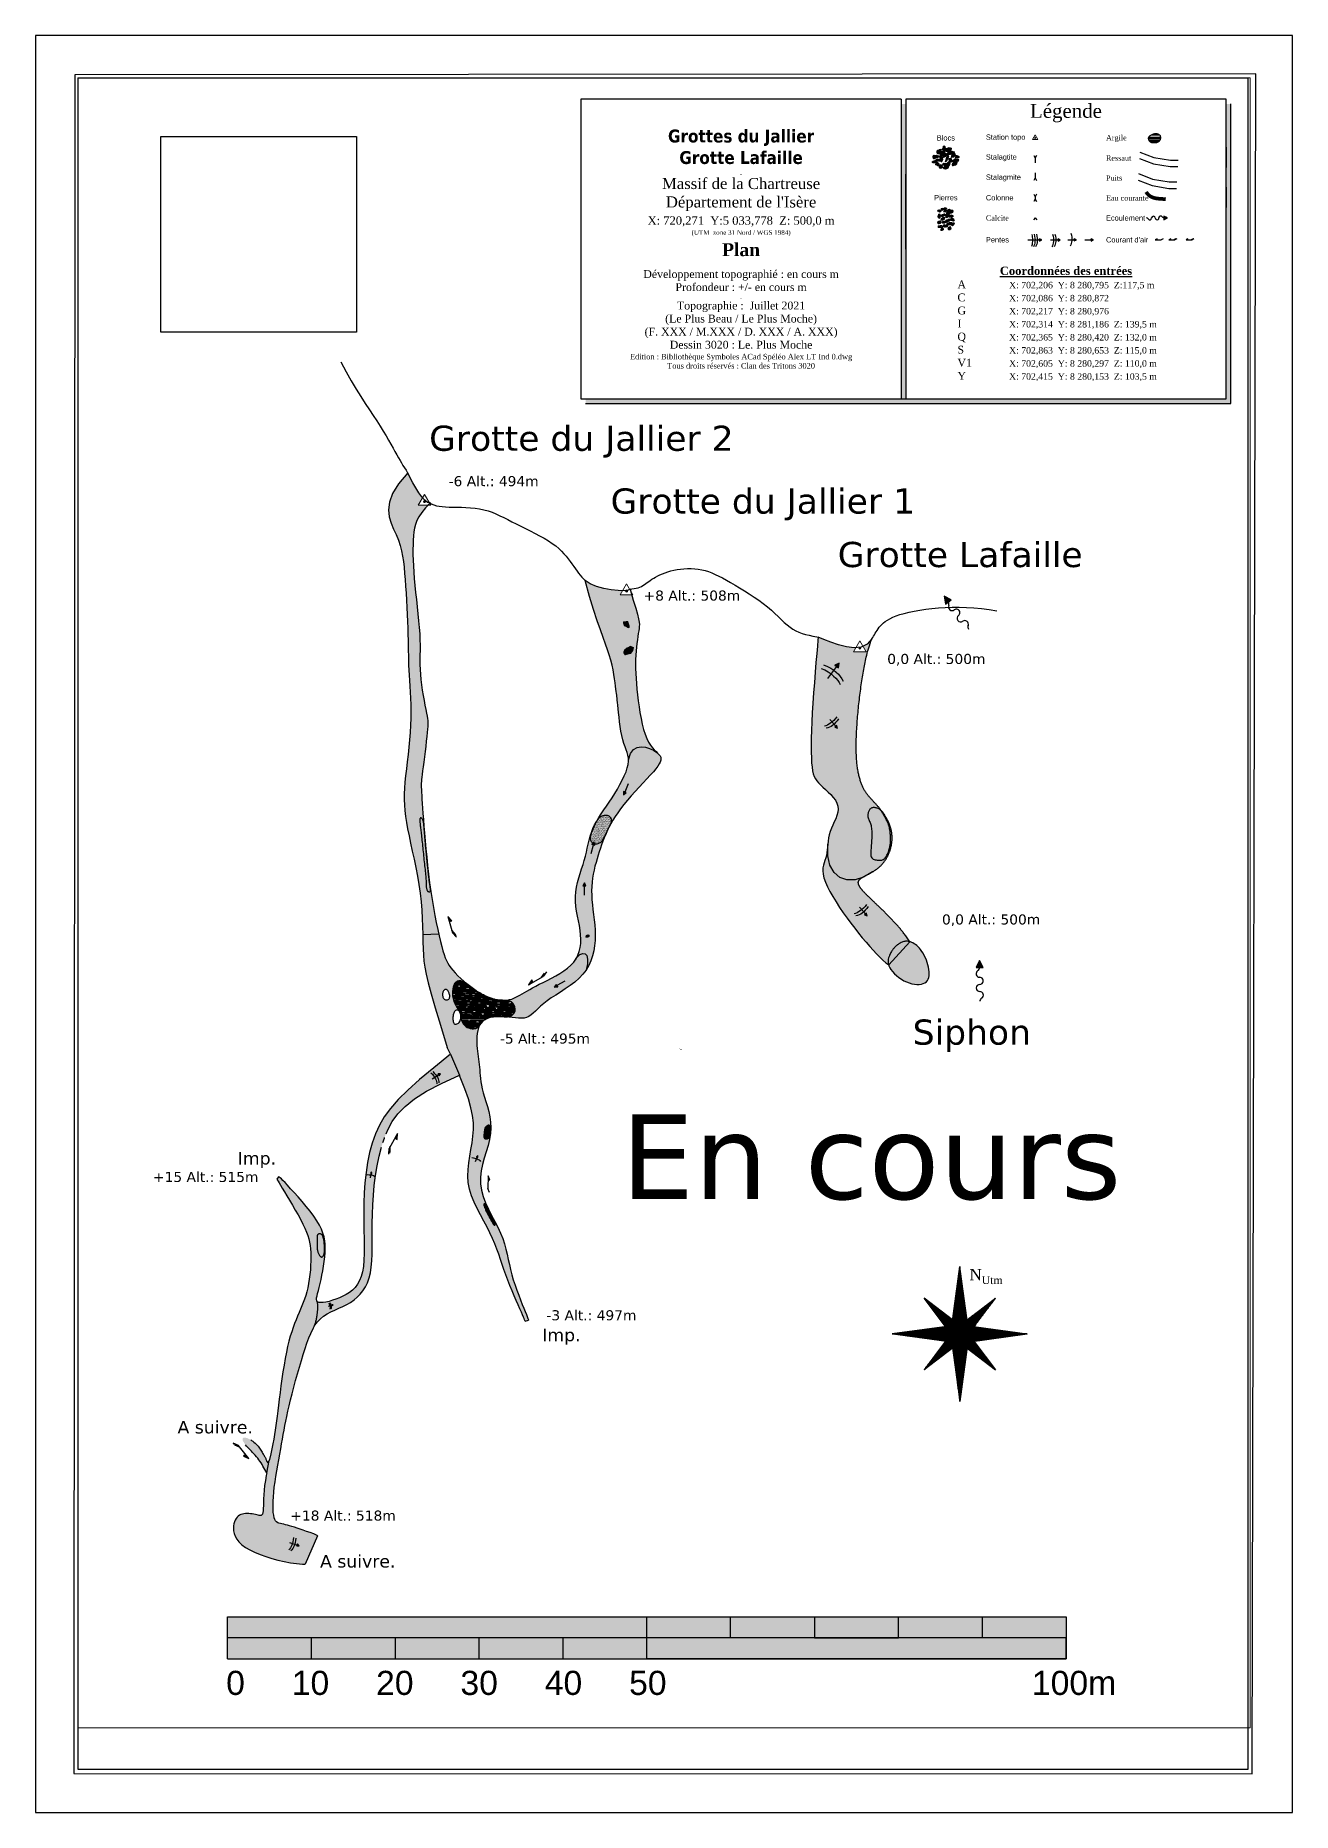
# Paper-space layout 'Tirage A3 Portrait' of a CAD drawing. Header units: metres, sheet in millimetres. Extents: x 0 to 297, y 0 to 420.
# The model-space entities are those that its viewports show. They can reach past a viewport. Long polylines and large blocks are cut down to what shows.
import ezdxf

# ---------------------------------------------------------------- set-up
doc = ezdxf.new("R2010")
doc.units = ezdxf.units.M
doc.header["$MEASUREMENT"] = 0
for name, color, linetype in [('Blocs - Actifs', 170, 'Continuous'), ('Blocs - Argiles', 32, 'Continuous'), ("Blocs - Courant d'air", 204, 'Continuous'), ('Blocs - Echelle', 250, 'Continuous'), ('Blocs - Pentes', 36, 'Continuous'), ('Blocs - Puits', 36, 'Continuous'), ('Blocs - Sables', 42, 'Continuous'), ('Espace Papier - Cadre Invisible', 7, 'Continuous'), ('Espace Papier - Cadre Visible', 250, 'Continuous'), ('Topo Dessin - Actifs', 170, 'Continuous'), ('Topo Dessin - Divers', 92, 'Continuous'), ('Topo Dessin - Entrées', 224, 'Continuous'), ('Topo Dessin - Fond', 254, 'Continuous'), ('Topo Dessin - Galeries', 10, 'Continuous'), ('Topo Dessin - Légendes Grosses', 176, 'Continuous'), ('Topo Dessin - Puits', 36, 'Continuous'), ('Topo Dessin - Spéléothèmes', 26, 'Continuous')]:
    doc.layers.add(name, color=color, linetype=linetype)
doc.styles.add('PUITS', font='WINGDNG3.TTF')
doc.linetypes.add('PUITS_1-', pattern='A,0.5,[139,SpeleoPuits.shx,S=1,R=0,X=0,Y=0],0.5', length=1)
doc.linetypes.add('PUITS_2-', pattern='A,0.6,["q",PUITS,S=1,R=0,X=-0.4,Y=-1],0.6', length=1.2)
doc.linetypes.add('RESSAUT_1', pattern='A,0.5,[136,SpeleoPuits.shx,S=1,R=0,X=0,Y=0],0.5', length=1)
doc.linetypes.add('RESSAUT_1-', pattern='A,0.5,[137,SpeleoPuits.shx,S=1,R=0,X=0,Y=0],0.5', length=1)
doc.linetypes.add('RESSAUT_2', pattern='A,1,[136,SpeleoPuits.shx,S=1,R=0,X=0,Y=0],1', length=2)
picture_1 = doc.add_image_def('image1.jpg', size_in_pixel=(1674, 1674))

psp = doc.layouts.new('Tirage A3 Portrait')

# ---------------------------------------------------------------- texts
at = {"layer": 'Espace Papier - Cadre Visible', "insert": (138.3, 165), "char_height": 20, "attachment_point": 1}
psp.add_mtext_dynamic_manual_height_columns('{\\fVerdana|b0|i0|c0|p34;\\C1;En cours}', width=133.8145, gutter_width=1, heights=[0], dxfattribs=at)
at = {"layer": 'Topo Dessin - Fond', "insert": (152.1, 180.5), "char_height": 0.2, "attachment_point": 1}
psp.add_mtext_dynamic_manual_height_columns('En cours', width=124.1, gutter_width=1, heights=[0], dxfattribs=at)

msp = doc.modelspace()

# ---------------------------------------------------------------- texts
at = {"layer": 'Topo Dessin - Entrées', "char_height": 1.5, "attachment_point": 1}
for s, width, heights, insert in [('\\pxqc;{\\fVerdana|b0|i0|c0|p34;\\H0.8x;-6 Alt.: 494m}', 14.6384, [5.21], (492.38, 288.21)), ('\\pxqc;{\\fVerdana|b0|i0|c0|p34;\\H0.8x;+8 Alt.: 508m}', 14.6384, [5.21], (516.03, 274.56)), ('\\pxqc;{\\fVerdana|b0|i0|c0|p34;\\H0.8x;0,0 Alt.: 500m}', 14, [0], (545.5, 267)), ('\\pxqc;{\\fVerdana|b0|i0|c0|p34;\\H0.8x;0,0 Alt.: 500m}', 14.9265, [0], (551.57, 235.92)), ('\\pxqc;{\\fVerdana|b0|i0|c0|p34;\\H0.8x;-5 Alt.: 495m}', 14.9265, [0], (498.36, 221.71)), ('\\pxqc;{\\fVerdana|b0|i0|c0|p34;\\H0.8x;+15 Alt.: 515m}', 14.9265, [0], (457.9, 205.2)), ('\\pxqc;{\\fVerdana|b0|i0|c0|p34;\\H0.8x;-3 Alt.: 497m}', 14.9265, [0], (503.9, 188.7)), ('\\pxqc;{\\fVerdana|b0|i0|c0|p34;\\H0.8x;+18 Alt.: 518m}', 14.9265, [0], (474.28, 164.8))]:
    msp.add_mtext_dynamic_manual_height_columns(s, width=width, gutter_width=12.5, heights=heights, dxfattribs=dict(at, insert=insert))
at = {"layer": 'Topo Dessin - Légendes Grosses', "linetype": 'Continuous', "attachment_point": 1}
for s, width, insert, char_height in [('{\\fVerdana|b0|i0|c0|p34;Grotte du Jallier 2}', 65.5246, (492.01, 294.23), 3), ('{\\fVerdana|b0|i0|c0|p34;Grotte du Jallier 1}', 65.5246, (513.65, 286.74), 3), ('{\\fVerdana|b0|i0|c0|p34;Grotte Lafaille}', 65.5246, (540.74, 280.36), 3), ('{\\fVerdana|b0|i0|c0|p34;Siphon}', 65.5246, (549.68, 223.38), 3), ('{\\fVerdana|b0|i0|c0|p34;Imp.}', 6.3969, (469.18, 207.58), 1.5), ('{\\fVerdana|b0|i0|c0|p34;Imp.}', 6.3969, (505.5, 186.5), 1.5), ('{\\fVerdana|b0|i0|c0|p34;A suivre.}', 15.7638, (462, 175.5), 1.5), ('{\\fVerdana|b0|i0|c0|p34;A suivre.}', 15.7638, (479, 159.5), 1.5)]:
    msp.add_mtext_dynamic_manual_height_columns(s, width=width, gutter_width=12.5, heights=[0], dxfattribs=dict(at, insert=insert, char_height=char_height))

# ---------------------------------------------------------------- blocks, each defined once
blk = doc.blocks.new('*U117')
at = {"layer": 'Topo Dessin - Spéléothèmes'}
h = blk.add_hatch(color=255, dxfattribs=at)
h.dxf.hatch_style = 2
edge = h.paths.add_edge_path()
edge.add_spline(control_points=[(0.31, 1.06), (-0.01, 0.95), (-0.33, 0.74), (-0.65, 0.31), (-0.97, -0.12), (-1.08, -0.12), (-0.97, -0.44), (-0.86, -0.76), (-0.86, -1.08), (-0.54, -1.19), (-0.22, -1.3), (0.2, -1.3), (0.2, -1.3), (0.2, -1.3), (0.63, -1.4), (0.63, -0.87), (0.63, -0.33), (0.63, -0.23), (0.74, 0.1), (0.85, 0.42), (0.85, 0.84), (0.85, 0.84), (0.85, 0.84), (0.31, 1.06), (0.31, 1.06)], knot_values=[0, 0, 0, 0, 1, 1, 1, 2, 2, 2, 3, 3, 3, 4, 4, 4, 5, 5, 5, 6, 6, 6, 7, 7, 7, 8, 8, 8, 8], degree=3, periodic=0)
at = {"layer": 'Topo Dessin - Spéléothèmes', "lineweight": 5}
blk.add_lwpolyline([(-0.97, -0.44), (0.69, -0.05), (0.31, 1.06)], dxfattribs=at)
at = {"layer": 'Topo Dessin - Spéléothèmes', "lineweight": 9}
blk.add_open_spline([(0.31, 1.06), (-0.01, 0.95), (-0.33, 0.74), (-0.65, 0.31), (-0.97, -0.12), (-1.08, -0.12), (-0.97, -0.44), (-0.86, -0.76), (-0.86, -1.08), (-0.54, -1.19), (-0.22, -1.3), (0.2, -1.3), (0.2, -1.3), (0.2, -1.3), (0.63, -1.4), (0.63, -0.87), (0.63, -0.33), (0.63, -0.23), (0.74, 0.1), (0.85, 0.42), (0.85, 0.84), (0.85, 0.84), (0.85, 0.84), (0.31, 1.06), (0.31, 1.06)], degree=3, knots=[0, 0, 0, 0, 1, 1, 1, 2, 2, 2, 3, 3, 3, 4, 4, 4, 5, 5, 5, 6, 6, 6, 7, 7, 7, 8, 8, 8, 8], dxfattribs=at)
blk = doc.blocks.new('*U118')
at = {"layer": 'Topo Dessin - Spéléothèmes'}
h = blk.add_hatch(color=255, dxfattribs=at)
h.dxf.hatch_style = 2
edge = h.paths.add_edge_path()
edge.add_spline(control_points=[(-0.64, 0.86), (-0.64, 0.86), (-1.18, 0.86), (-1.07, 0.43), (-0.96, 0), (-0.75, -0.75), (-0.75, -0.75), (-0.75, -0.75), (-0.11, -0.96), (-0.11, -0.96), (-0.11, -0.96), (0.64, -0.75), (0.64, -0.75), (0.64, -0.75), (0.96, 0.32), (0.96, 0.32), (0.96, 0.32), (0.75, 0.96), (0.75, 0.96), (0.75, 0.96), (0.11, 1.18), (0.11, 1.18), (0.11, 1.18), (-0.64, 0.86), (-0.64, 0.86)], knot_values=[0, 0, 0, 0, 1, 1, 1, 2, 2, 2, 3, 3, 3, 4, 4, 4, 5, 5, 5, 6, 6, 6, 7, 7, 7, 8, 8, 8, 8], degree=3, periodic=0)
at = {"layer": 'Topo Dessin - Spéléothèmes', "lineweight": 5}
blk.add_lwpolyline([(-0.96, 0.75), (0, 0), (0.96, 0.32)], dxfattribs=at)
at = {"layer": 'Topo Dessin - Spéléothèmes', "lineweight": 9}
blk.add_open_spline([(-0.64, 0.86), (-0.64, 0.86), (-1.18, 0.86), (-1.07, 0.43), (-0.96, 0), (-0.75, -0.75), (-0.75, -0.75), (-0.75, -0.75), (-0.11, -0.96), (-0.11, -0.96), (-0.11, -0.96), (0.64, -0.75), (0.64, -0.75), (0.64, -0.75), (0.96, 0.32), (0.96, 0.32), (0.96, 0.32), (0.75, 0.96), (0.75, 0.96), (0.75, 0.96), (0.11, 1.18), (0.11, 1.18), (0.11, 1.18), (-0.64, 0.86), (-0.64, 0.86)], degree=3, knots=[0, 0, 0, 0, 1, 1, 1, 2, 2, 2, 3, 3, 3, 4, 4, 4, 5, 5, 5, 6, 6, 6, 7, 7, 7, 8, 8, 8, 8], dxfattribs=at)
blk = doc.blocks.new('*U119')
at = {"layer": 'Topo Dessin - Spéléothèmes'}
h = blk.add_hatch(color=255, dxfattribs=at)
h.dxf.hatch_style = 2
edge = h.paths.add_edge_path()
edge.add_spline(control_points=[(-0.43, 0.75), (-0.86, 0.86), (-1.39, 1.28), (-1.5, 0.32), (-1.6, -0.64), (-1.39, -0.96), (-0.96, -1.07), (-0.53, -1.18), (-0.64, -0.96), (-0.21, -0.86), (0.21, -0.75), (0.21, -0.53), (0.54, -0.53), (0.86, -0.53), (1.07, -0.43), (1.39, -0.21), (1.71, 0), (1.71, 0.32), (1.71, 0.32), (1.71, 0.32), (1.39, 0.75), (0.96, 0.75), (0.54, 0.75), (0.21, 0.96), (0.21, 0.96), (0.21, 0.96), (-0.43, 0.75), (-0.43, 0.75)], knot_values=[0, 0, 0, 0, 1, 1, 1, 2, 2, 2, 3, 3, 3, 4, 4, 4, 5, 5, 5, 6, 6, 6, 7, 7, 7, 8, 8, 8, 9, 9, 9, 9], degree=3, periodic=0)
at = {"layer": 'Topo Dessin - Spéléothèmes', "lineweight": 5}
for points in [[(-1.34, 0.82), (-0.86, -0.11), (0, 0), (0.96, 0.32), (1.71, 0.32)], [(-0.86, -0.11), (-0.75, -0.75), (-0.96, -1.07)]]:
    blk.add_lwpolyline(points, dxfattribs=at)
at = {"layer": 'Topo Dessin - Spéléothèmes', "lineweight": 9}
blk.add_open_spline([(-0.43, 0.75), (-0.86, 0.86), (-1.39, 1.28), (-1.5, 0.32), (-1.6, -0.64), (-1.39, -0.96), (-0.96, -1.07), (-0.53, -1.18), (-0.64, -0.96), (-0.21, -0.86), (0.21, -0.75), (0.21, -0.53), (0.54, -0.53), (0.86, -0.53), (1.07, -0.43), (1.39, -0.21), (1.71, 0), (1.71, 0.32), (1.71, 0.32), (1.71, 0.32), (1.39, 0.75), (0.96, 0.75), (0.54, 0.75), (0.21, 0.96), (0.21, 0.96), (0.21, 0.96), (-0.43, 0.75), (-0.43, 0.75)], degree=3, knots=[0, 0, 0, 0, 1, 1, 1, 2, 2, 2, 3, 3, 3, 4, 4, 4, 5, 5, 5, 6, 6, 6, 7, 7, 7, 8, 8, 8, 9, 9, 9, 9], dxfattribs=at)
blk = doc.blocks.new('block 521')
at = {"layer": 'Topo Dessin - Spéléothèmes'}
h = blk.add_hatch(color=255, dxfattribs=at)
h.dxf.hatch_style = 2
edge = h.paths.add_edge_path()
edge.add_spline(control_points=[(0, 0.32), (-0.75, 0.54), (-0.75, 0.86), (-1.07, 0.64), (-1.39, 0.43), (-1.39, 0.43), (-1.6, 0.11), (-1.82, -0.21), (-1.82, -0.11), (-1.82, -0.53), (-1.82, -0.96), (-1.71, -0.75), (-1.28, -0.86), (-0.86, -0.96), (-0.64, -0.64), (-0.32, -0.64), (0, -0.64), (0, -0.43), (0.32, -0.53), (0.64, -0.64), (1.07, -0.64), (1.07, -0.64), (1.07, -0.64), (1.28, 0), (1.28, 0), (1.28, 0), (1.18, 0.54), (1.18, 0.54), (1.18, 0.54), (1.07, 0.64), (0.75, 0.54), (0.43, 0.43), (0, 0.32), (0, 0.32)], knot_values=[0, 0, 0, 0, 1, 1, 1, 2, 2, 2, 3, 3, 3, 4, 4, 4, 5, 5, 5, 6, 6, 6, 7, 7, 7, 8, 8, 8, 9, 9, 9, 10, 10, 10, 11, 11, 11, 11], degree=3, periodic=0)
at = {"layer": 'Topo Dessin - Spéléothèmes', "lineweight": 5}
for points in [[(-1.07, 0.64), (-0.86, -0.21), (0, 0), (0.75, 0), (1.28, 0)], [(-0.86, -0.21), (-1.28, -0.86)]]:
    blk.add_lwpolyline(points, dxfattribs=at)
at = {"layer": 'Topo Dessin - Spéléothèmes', "lineweight": 9}
blk.add_open_spline([(0, 0.32), (-0.75, 0.54), (-0.75, 0.86), (-1.07, 0.64), (-1.39, 0.43), (-1.39, 0.43), (-1.6, 0.11), (-1.82, -0.21), (-1.82, -0.11), (-1.82, -0.53), (-1.82, -0.96), (-1.71, -0.75), (-1.28, -0.86), (-0.86, -0.96), (-0.64, -0.64), (-0.32, -0.64), (0, -0.64), (0, -0.43), (0.32, -0.53), (0.64, -0.64), (1.07, -0.64), (1.07, -0.64), (1.07, -0.64), (1.28, 0), (1.28, 0), (1.28, 0), (1.18, 0.54), (1.18, 0.54), (1.18, 0.54), (1.07, 0.64), (0.75, 0.54), (0.43, 0.43), (0, 0.32), (0, 0.32)], degree=3, knots=[0, 0, 0, 0, 1, 1, 1, 2, 2, 2, 3, 3, 3, 4, 4, 4, 5, 5, 5, 6, 6, 6, 7, 7, 7, 8, 8, 8, 9, 9, 9, 10, 10, 10, 11, 11, 11, 11], dxfattribs=at)
blk = doc.blocks.new('*U120')
at = {"layer": 'Topo Dessin - Spéléothèmes'}
h = blk.add_hatch(color=255, dxfattribs=at)
h.dxf.hatch_style = 2
edge = h.paths.add_edge_path()
edge.add_spline(control_points=[(-0.11, 1.18), (-0.53, 0.75), (-1.07, 0.53), (-1.18, 0.11), (-1.28, -0.32), (-1.28, -0.32), (-1.28, -0.64), (-1.28, -0.96), (-1.18, -1.07), (-0.53, -0.96), (0.11, -0.86), (0.86, -0.75), (0.86, -0.75), (0.86, -0.75), (1.39, -0.53), (1.71, -0.53), (2.03, -0.53), (2.25, -0.21), (2.25, -0.21), (2.25, -0.21), (2.57, 0.43), (2.57, 0.43), (2.57, 0.43), (2.25, 0.75), (1.82, 0.75), (1.39, 0.75), (1.18, 1.07), (0.75, 1.07), (0.32, 1.07), (-0.11, 1.18), (-0.11, 1.18)], knot_values=[0, 0, 0, 0, 1, 1, 1, 2, 2, 2, 3, 3, 3, 4, 4, 4, 5, 5, 5, 6, 6, 6, 7, 7, 7, 8, 8, 8, 9, 9, 9, 10, 10, 10, 10], degree=3, periodic=0)
at = {"layer": 'Topo Dessin - Spéléothèmes', "lineweight": 5}
for points in [[(0, 0), (-0.53, -0.96)], [(-0.11, 1.18), (0, 0), (1.07, 0.11), (1.93, 0.32), (2.57, 0.43)]]:
    blk.add_lwpolyline(points, dxfattribs=at)
at = {"layer": 'Topo Dessin - Spéléothèmes', "lineweight": 9}
blk.add_open_spline([(-0.11, 1.18), (-0.53, 0.75), (-1.07, 0.53), (-1.18, 0.11), (-1.28, -0.32), (-1.28, -0.32), (-1.28, -0.64), (-1.28, -0.96), (-1.18, -1.07), (-0.53, -0.96), (0.11, -0.86), (0.86, -0.75), (0.86, -0.75), (0.86, -0.75), (1.39, -0.53), (1.71, -0.53), (2.03, -0.53), (2.25, -0.21), (2.25, -0.21), (2.25, -0.21), (2.57, 0.43), (2.57, 0.43), (2.57, 0.43), (2.25, 0.75), (1.82, 0.75), (1.39, 0.75), (1.18, 1.07), (0.75, 1.07), (0.32, 1.07), (-0.11, 1.18), (-0.11, 1.18)], degree=3, knots=[0, 0, 0, 0, 1, 1, 1, 2, 2, 2, 3, 3, 3, 4, 4, 4, 5, 5, 5, 6, 6, 6, 7, 7, 7, 8, 8, 8, 9, 9, 9, 10, 10, 10, 10], dxfattribs=at)
blk = doc.blocks.new('*U121')
at = {"layer": 'Topo Dessin - Spéléothèmes'}
h = blk.add_hatch(color=255, dxfattribs=at)
h.dxf.hatch_style = 2
edge = h.paths.add_edge_path()
edge.add_spline(control_points=[(0.46, 1.38), (0.46, 1.38), (-0.39, 0.74), (-0.39, 0.31), (-0.39, -0.12), (-0.71, -0.97), (-0.71, -0.97), (-0.71, -0.97), (-0.93, -1.72), (-0.93, -1.72), (-0.93, -1.72), (-1.14, -2.26), (-0.82, -2.15), (-0.5, -2.04), (-0.07, -1.4), (-0.07, -1.4), (-0.07, -1.4), (0.03, -1.08), (0.25, -0.76), (0.46, -0.44), (0.57, 0.2), (0.57, 0.2), (0.57, 0.2), (0.89, 0.52), (1, 0.95), (1.1, 1.38), (0.46, 1.38), (0.46, 1.38)], knot_values=[0, 0, 0, 0, 1, 1, 1, 2, 2, 2, 3, 3, 3, 4, 4, 4, 5, 5, 5, 6, 6, 6, 7, 7, 7, 8, 8, 8, 9, 9, 9, 9], degree=3, periodic=0)
at = {"layer": 'Topo Dessin - Spéléothèmes', "lineweight": 5}
blk.add_lwpolyline([(-0.57, -0.56), (0.5, -0.1), (0.46, 1.38)], dxfattribs=at)
at = {"layer": 'Topo Dessin - Spéléothèmes', "lineweight": 9}
blk.add_open_spline([(0.46, 1.38), (0.46, 1.38), (-0.39, 0.74), (-0.39, 0.31), (-0.39, -0.12), (-0.71, -0.97), (-0.71, -0.97), (-0.71, -0.97), (-0.93, -1.72), (-0.93, -1.72), (-0.93, -1.72), (-1.14, -2.26), (-0.82, -2.15), (-0.5, -2.04), (-0.07, -1.4), (-0.07, -1.4), (-0.07, -1.4), (0.03, -1.08), (0.25, -0.76), (0.46, -0.44), (0.57, 0.2), (0.57, 0.2), (0.57, 0.2), (0.89, 0.52), (1, 0.95), (1.1, 1.38), (0.46, 1.38), (0.46, 1.38)], degree=3, knots=[0, 0, 0, 0, 1, 1, 1, 2, 2, 2, 3, 3, 3, 4, 4, 4, 5, 5, 5, 6, 6, 6, 7, 7, 7, 8, 8, 8, 9, 9, 9, 9], dxfattribs=at)
blk = doc.blocks.new('*U122')
at = {"layer": 'Topo Dessin - Spéléothèmes'}
h = blk.add_hatch(color=255, dxfattribs=at)
h.dxf.hatch_style = 2
edge = h.paths.add_edge_path()
edge.add_spline(control_points=[(-0.95, 0.96), (-0.95, 0.96), (-1.17, 0.11), (-0.74, -0.21), (-0.31, -0.54), (-0.81, -0.46), (-0.31, -0.54), (0.44, -0.96), (0.76, -1.18), (0.76, -1.18), (0.76, -1.18), (1.08, -0.96), (0.97, -0.54), (0.87, -0.11), (1.08, -0.54), (0.87, -0.11), (0.65, 0.32), (0.44, 1.07), (0.44, 1.07), (0.44, 1.07), (-0.1, 1.07), (-0.1, 1.07), (-0.1, 1.07), (-0.95, 0.96), (-0.95, 0.96)], knot_values=[0, 0, 0, 0, 1, 1, 1, 2, 2, 2, 3, 3, 3, 4, 4, 4, 5, 5, 5, 6, 6, 6, 7, 7, 7, 8, 8, 8, 8], degree=3, periodic=0)
at = {"layer": 'Topo Dessin - Spéléothèmes', "lineweight": 5}
for points in [[(-0.95, 0.96), (0.23, 0.21), (0.87, -0.11)], [(0.87, -0.11), (0.23, -0.86)]]:
    blk.add_lwpolyline(points, dxfattribs=at)
at = {"layer": 'Topo Dessin - Spéléothèmes', "lineweight": 9}
blk.add_open_spline([(-0.95, 0.96), (-0.95, 0.96), (-1.17, 0.11), (-0.74, -0.21), (-0.31, -0.54), (-0.81, -0.46), (-0.31, -0.54), (0.44, -0.96), (0.76, -1.18), (0.76, -1.18), (0.76, -1.18), (1.08, -0.96), (0.97, -0.54), (0.87, -0.11), (1.08, -0.54), (0.87, -0.11), (0.65, 0.32), (0.44, 1.07), (0.44, 1.07), (0.44, 1.07), (-0.1, 1.07), (-0.1, 1.07), (-0.1, 1.07), (-0.95, 0.96), (-0.95, 0.96)], degree=3, knots=[0, 0, 0, 0, 1, 1, 1, 2, 2, 2, 3, 3, 3, 4, 4, 4, 5, 5, 5, 6, 6, 6, 7, 7, 7, 8, 8, 8, 8], dxfattribs=at)
blk = doc.blocks.new('*U123')
at = {"layer": 'Topo Dessin - Spéléothèmes'}
h = blk.add_hatch(color=255, dxfattribs=at)
h.dxf.hatch_style = 2
edge = h.paths.add_edge_path()
edge.add_spline(control_points=[(-0.35, 1.04), (-0.35, 1.04), (-0.99, 0.4), (-1.1, 0.08), (-1.2, -0.24), (-1.2, -0.89), (-1.2, -0.89), (-1.2, -0.89), (-1.63, -1.53), (-1.63, -1.53), (-1.63, -1.53), (-1.74, -1.85), (-1.74, -1.85), (-1.74, -1.85), (-1.1, -1.95), (-1.1, -1.95), (-1.1, -1.95), (-0.24, -1.42), (-0.24, -1.42), (-0.24, -1.42), (0.29, -1.1), (0.29, -1.1), (0.29, -1.1), (0.62, -0.99), (0.83, -0.56), (1.04, -0.14), (1.47, 0.61), (1.47, 0.61), (1.47, 0.61), (1.36, 1.04), (1.36, 1.04), (1.36, 1.04), (1.04, 1.57), (1.04, 1.57), (1.04, 1.57), (1.28, 1.98), (0.85, 1.87), (0.42, 1.77), (0.72, 2.11), (0.19, 1.57), (-0.35, 1.04), (-0.35, 1.04), (-0.35, 1.04)], knot_values=[0, 0, 0, 0, 1, 1, 1, 2, 2, 2, 3, 3, 3, 4, 4, 4, 5, 5, 5, 6, 6, 6, 7, 7, 7, 8, 8, 8, 9, 9, 9, 10, 10, 10, 11, 11, 11, 12, 12, 12, 13, 13, 13, 14, 14, 14, 14], degree=3, periodic=0)
at = {"layer": 'Topo Dessin - Spéléothèmes', "lineweight": 5}
blk.add_lwpolyline([(1.04, 1.57), (0.94, 0.72), (0.83, -0.56), (-0.03, -0.78), (-0.78, -0.89), (-1.2, -0.89)], dxfattribs=at)
at = {"layer": 'Topo Dessin - Spéléothèmes', "lineweight": 9}
blk.add_open_spline([(-0.35, 1.04), (-0.35, 1.04), (-0.99, 0.4), (-1.1, 0.08), (-1.2, -0.24), (-1.2, -0.89), (-1.2, -0.89), (-1.2, -0.89), (-1.63, -1.53), (-1.63, -1.53), (-1.63, -1.53), (-1.74, -1.85), (-1.74, -1.85), (-1.74, -1.85), (-1.1, -1.95), (-1.1, -1.95), (-1.1, -1.95), (-0.24, -1.42), (-0.24, -1.42), (-0.24, -1.42), (0.29, -1.1), (0.29, -1.1), (0.29, -1.1), (0.62, -0.99), (0.83, -0.56), (1.04, -0.14), (1.47, 0.61), (1.47, 0.61), (1.47, 0.61), (1.36, 1.04), (1.36, 1.04), (1.36, 1.04), (1.04, 1.57), (1.04, 1.57), (1.04, 1.57), (1.28, 1.98), (0.85, 1.87), (0.42, 1.77), (0.72, 2.11), (0.19, 1.57), (-0.35, 1.04), (-0.35, 1.04), (-0.35, 1.04)], degree=3, knots=[0, 0, 0, 0, 1, 1, 1, 2, 2, 2, 3, 3, 3, 4, 4, 4, 5, 5, 5, 6, 6, 6, 7, 7, 7, 8, 8, 8, 9, 9, 9, 10, 10, 10, 11, 11, 11, 12, 12, 12, 13, 13, 13, 14, 14, 14, 14], dxfattribs=at)
blk = doc.blocks.new('*U124')
at = {"layer": 'Topo Dessin - Spéléothèmes'}
h = blk.add_hatch(color=255, dxfattribs=at)
h.dxf.hatch_style = 2
edge = h.paths.add_edge_path()
edge.add_spline(control_points=[(-0.21, 0.75), (-0.21, 0.75), (-0.86, 0.32), (-0.86, 0.32), (-0.86, 0.32), (-0.96, -0.11), (-0.75, -0.53), (-0.53, -0.96), (-0.21, -1.28), (-0.21, -1.28), (-0.21, -1.28), (0.53, -1.28), (0.53, -1.28), (0.53, -1.28), (1.07, -0.21), (1.07, -0.21), (1.07, -0.21), (1.71, 0.11), (1.6, 0.53), (1.5, 0.96), (1.6, 1.28), (1.28, 1.28), (0.96, 1.28), (0.11, 0.86), (0.11, 0.86), (0.11, 0.86), (-0.21, 0.75), (-0.21, 0.75)], knot_values=[0, 0, 0, 0, 1, 1, 1, 2, 2, 2, 3, 3, 3, 4, 4, 4, 5, 5, 5, 6, 6, 6, 7, 7, 7, 8, 8, 8, 9, 9, 9, 9], degree=3, periodic=0)
at = {"layer": 'Topo Dessin - Spéléothèmes', "lineweight": 5}
for points in [[(-0.86, 0.32), (0, 0), (0.86, 0.43), (1.6, 0.53)], [(0, 0), (0.32, -0.53), (0.53, -1.28)]]:
    blk.add_lwpolyline(points, dxfattribs=at)
at = {"layer": 'Topo Dessin - Spéléothèmes', "lineweight": 9}
blk.add_open_spline([(-0.21, 0.75), (-0.21, 0.75), (-0.86, 0.32), (-0.86, 0.32), (-0.86, 0.32), (-0.96, -0.11), (-0.75, -0.53), (-0.53, -0.96), (-0.21, -1.28), (-0.21, -1.28), (-0.21, -1.28), (0.53, -1.28), (0.53, -1.28), (0.53, -1.28), (1.07, -0.21), (1.07, -0.21), (1.07, -0.21), (1.71, 0.11), (1.6, 0.53), (1.5, 0.96), (1.6, 1.28), (1.28, 1.28), (0.96, 1.28), (0.11, 0.86), (0.11, 0.86), (0.11, 0.86), (-0.21, 0.75), (-0.21, 0.75)], degree=3, knots=[0, 0, 0, 0, 1, 1, 1, 2, 2, 2, 3, 3, 3, 4, 4, 4, 5, 5, 5, 6, 6, 6, 7, 7, 7, 8, 8, 8, 9, 9, 9, 9], dxfattribs=at)
blk = doc.blocks.new('*U125')
at = {"layer": 'Topo Dessin - Spéléothèmes'}
h = blk.add_hatch(color=255, dxfattribs=at)
h.dxf.hatch_style = 2
edge = h.paths.add_edge_path()
edge.add_spline(control_points=[(-0.3, 0.8), (-0.3, 0.8), (-0.73, 0.48), (-1.05, 0.16), (-1.37, -0.17), (-1.26, -0.59), (-1.26, -0.59), (-1.26, -0.59), (-0.94, -1.13), (-0.94, -1.13), (-0.94, -1.13), (0.56, -0.81), (0.56, -0.81), (0.56, -0.81), (1.2, 0.05), (1.2, 0.05), (1.2, 0.05), (1.41, 0.91), (1.41, 0.91), (1.41, 0.91), (0.56, 1.23), (0.56, 1.23), (0.56, 1.23), (-0.3, 0.8), (-0.3, 0.8)], knot_values=[0, 0, 0, 0, 1, 1, 1, 2, 2, 2, 3, 3, 3, 4, 4, 4, 5, 5, 5, 6, 6, 6, 7, 7, 7, 8, 8, 8, 8], degree=3, periodic=0)
at = {"layer": 'Topo Dessin - Spéléothèmes', "lineweight": 5}
blk.add_lwpolyline([(0.56, 1.23), (0.34, 0.16), (-0.19, -0.49), (-0.94, -1.13)], dxfattribs=at)
at = {"layer": 'Topo Dessin - Spéléothèmes', "lineweight": 9}
blk.add_open_spline([(-0.3, 0.8), (-0.3, 0.8), (-0.73, 0.48), (-1.05, 0.16), (-1.37, -0.17), (-1.26, -0.59), (-1.26, -0.59), (-1.26, -0.59), (-0.94, -1.13), (-0.94, -1.13), (-0.94, -1.13), (0.56, -0.81), (0.56, -0.81), (0.56, -0.81), (1.2, 0.05), (1.2, 0.05), (1.2, 0.05), (1.41, 0.91), (1.41, 0.91), (1.41, 0.91), (0.56, 1.23), (0.56, 1.23), (0.56, 1.23), (-0.3, 0.8), (-0.3, 0.8)], degree=3, knots=[0, 0, 0, 0, 1, 1, 1, 2, 2, 2, 3, 3, 3, 4, 4, 4, 5, 5, 5, 6, 6, 6, 7, 7, 7, 8, 8, 8, 8], dxfattribs=at)
blk = doc.blocks.new('*U126')
at = {"layer": 'Topo Dessin - Spéléothèmes'}
h = blk.add_hatch(color=255, dxfattribs=at)
h.dxf.hatch_style = 2
edge = h.paths.add_edge_path()
edge.add_spline(control_points=[(-0.12, 1.18), (-0.12, 1.18), (-0.44, 0.86), (-0.76, 0.43), (-1.08, 0), (-1.19, 0), (-1.19, -0.32), (-1.19, -0.64), (-0.98, -1.07), (-0.98, -1.07), (-0.98, -1.07), (-0.02, -0.85), (-0.02, -0.85), (-0.02, -0.85), (0.63, -0.42), (0.63, -0.42), (0.63, -0.42), (1.16, 0.33), (1.16, 0.33), (1.16, 0.33), (0.63, 1.18), (0.63, 1.18), (0.63, 1.18), (-0.12, 1.18), (-0.12, 1.18)], knot_values=[0, 0, 0, 0, 1, 1, 1, 2, 2, 2, 3, 3, 3, 4, 4, 4, 5, 5, 5, 6, 6, 6, 7, 7, 7, 8, 8, 8, 8], degree=3, periodic=0)
at = {"layer": 'Topo Dessin - Spéléothèmes', "lineweight": 5}
blk.add_lwpolyline([(-0.12, 1.18), (0.63, -0.42)], dxfattribs=at)
at = {"layer": 'Topo Dessin - Spéléothèmes', "lineweight": 9}
blk.add_open_spline([(-0.12, 1.18), (-0.12, 1.18), (-0.44, 0.86), (-0.76, 0.43), (-1.08, 0), (-1.19, 0), (-1.19, -0.32), (-1.19, -0.64), (-0.98, -1.07), (-0.98, -1.07), (-0.98, -1.07), (-0.02, -0.85), (-0.02, -0.85), (-0.02, -0.85), (0.63, -0.42), (0.63, -0.42), (0.63, -0.42), (1.16, 0.33), (1.16, 0.33), (1.16, 0.33), (0.63, 1.18), (0.63, 1.18), (0.63, 1.18), (-0.12, 1.18), (-0.12, 1.18)], degree=3, knots=[0, 0, 0, 0, 1, 1, 1, 2, 2, 2, 3, 3, 3, 4, 4, 4, 5, 5, 5, 6, 6, 6, 7, 7, 7, 8, 8, 8, 8], dxfattribs=at)
blk = doc.blocks.new('*U109')
at = {"layer": 'Topo Dessin - Spéléothèmes'}
h = blk.add_hatch(color=255, dxfattribs=at)
h.dxf.hatch_style = 2
edge = h.paths.add_edge_path()
edge.add_spline(control_points=[(0.21, 1.07), (-0.21, 1.07), (-0.86, 0.86), (-1.28, 0.43), (-1.71, 0), (-2.14, 0.43), (-1.71, 0), (-1.28, -0.43), (-0.96, -0.64), (-0.64, -0.64), (-0.32, -0.64), (-0.11, -0.43), (0.21, -0.43), (0.53, -0.43), (0.96, -0.21), (0.96, -0.21), (0.96, -0.21), (1.28, 0.75), (1.28, 0.75), (1.28, 0.75), (0.21, 1.07), (0.21, 1.07)], knot_values=[0, 0, 0, 0, 1, 1, 1, 2, 2, 2, 3, 3, 3, 4, 4, 4, 5, 5, 5, 6, 6, 6, 7, 7, 7, 7], degree=3, periodic=0)
at = {"layer": 'Topo Dessin - Spéléothèmes', "lineweight": 5}
for points in [[(0.21, 1.07), (0, 0), (-0.64, -0.64)], [(0, 0), (1.28, 0.75)]]:
    blk.add_lwpolyline(points, dxfattribs=at)
at = {"layer": 'Topo Dessin - Spéléothèmes', "color": 0, "lineweight": 5}
blk.add_lwpolyline([(0, 0), (0, 0)], dxfattribs=at)
at = {"layer": 'Topo Dessin - Spéléothèmes', "lineweight": 9}
blk.add_open_spline([(0.21, 1.07), (-0.21, 1.07), (-0.86, 0.86), (-1.28, 0.43), (-1.71, 0), (-2.14, 0.43), (-1.71, 0), (-1.28, -0.43), (-0.96, -0.64), (-0.64, -0.64), (-0.32, -0.64), (-0.11, -0.43), (0.21, -0.43), (0.53, -0.43), (0.96, -0.21), (0.96, -0.21), (0.96, -0.21), (1.28, 0.75), (1.28, 0.75), (1.28, 0.75), (0.21, 1.07), (0.21, 1.07)], degree=3, knots=[0, 0, 0, 0, 1, 1, 1, 2, 2, 2, 3, 3, 3, 4, 4, 4, 5, 5, 5, 6, 6, 6, 7, 7, 7, 7], dxfattribs=at)
blk = doc.blocks.new('*U110')
at = {"layer": 'Topo Dessin - Spéléothèmes'}
h = blk.add_hatch(color=255, dxfattribs=at)
h.dxf.hatch_style = 2
edge = h.paths.add_edge_path()
edge.add_spline(control_points=[(-0.32, 0.53), (-0.32, 0.53), (-0.64, 0.86), (-0.96, 0.21), (-1.28, -0.43), (-1.28, -0.43), (-1.28, -0.43), (-1.28, -0.43), (-0.64, -0.64), (-0.21, -0.75), (0.21, -0.86), (0.64, -0.75), (0.64, -0.75), (0.64, -0.75), (1.28, -0.21), (1.28, -0.21), (1.28, -0.21), (1.5, 0.43), (1.18, 0.43), (0.86, 0.43), (0.32, 0.43), (0.32, 0.43), (0.32, 0.43), (-0.32, 0.53), (-0.32, 0.53)], knot_values=[0, 0, 0, 0, 1, 1, 1, 2, 2, 2, 3, 3, 3, 4, 4, 4, 5, 5, 5, 6, 6, 6, 7, 7, 7, 8, 8, 8, 8], degree=3, periodic=0)
at = {"layer": 'Topo Dessin - Spéléothèmes', "lineweight": 5}
for points in [[(-1.28, -0.43), (0, 0), (1.28, -0.21)], [(0, 0), (0.32, -0.79)]]:
    blk.add_lwpolyline(points, dxfattribs=at)
at = {"layer": 'Topo Dessin - Spéléothèmes', "lineweight": 9}
blk.add_open_spline([(-0.32, 0.53), (-0.32, 0.53), (-0.64, 0.86), (-0.96, 0.21), (-1.28, -0.43), (-1.28, -0.43), (-1.28, -0.43), (-1.28, -0.43), (-0.64, -0.64), (-0.21, -0.75), (0.21, -0.86), (0.64, -0.75), (0.64, -0.75), (0.64, -0.75), (1.28, -0.21), (1.28, -0.21), (1.28, -0.21), (1.5, 0.43), (1.18, 0.43), (0.86, 0.43), (0.32, 0.43), (0.32, 0.43), (0.32, 0.43), (-0.32, 0.53), (-0.32, 0.53)], degree=3, knots=[0, 0, 0, 0, 1, 1, 1, 2, 2, 2, 3, 3, 3, 4, 4, 4, 5, 5, 5, 6, 6, 6, 7, 7, 7, 8, 8, 8, 8], dxfattribs=at)
blk = doc.blocks.new('*U111')
at = {"layer": 'Topo Dessin - Spéléothèmes'}
h = blk.add_hatch(color=255, dxfattribs=at)
h.dxf.hatch_style = 2
edge = h.paths.add_edge_path()
edge.add_spline(control_points=[(-0.76, 0.29), (-1.51, 0.4), (-2.48, 0.4), (-2.48, 0.08), (-2.48, -0.24), (-1.94, -0.46), (-1.94, -0.46), (-1.94, -0.46), (-1.94, -0.56), (-1.3, -0.67), (-0.66, -0.78), (-0.76, -0.46), (-0.23, -0.67), (0.3, -0.88), (0.3, -1.52), (0.63, -0.67), (0.95, 0.19), (1.05, 0.19), (0.95, 0.51), (0.84, 0.83), (0.95, 1.26), (0.52, 1.26), (0.09, 1.26), (-0.02, 1.47), (-0.23, 1.15), (-0.44, 0.83), (-0.76, 0.29), (-0.76, 0.29)], knot_values=[0, 0, 0, 0, 1, 1, 1, 2, 2, 2, 3, 3, 3, 4, 4, 4, 5, 5, 5, 6, 6, 6, 7, 7, 7, 8, 8, 8, 9, 9, 9, 9], degree=3, periodic=0)
at = {"layer": 'Topo Dessin - Spéléothèmes', "lineweight": 5}
blk.add_lwpolyline([(-0.76, 0.29), (0.95, 0.51)], dxfattribs=at)
at = {"layer": 'Topo Dessin - Spéléothèmes', "lineweight": 9}
blk.add_open_spline([(-0.76, 0.29), (-1.51, 0.4), (-2.48, 0.4), (-2.48, 0.08), (-2.48, -0.24), (-1.94, -0.46), (-1.94, -0.46), (-1.94, -0.46), (-1.94, -0.56), (-1.3, -0.67), (-0.66, -0.78), (-0.76, -0.46), (-0.23, -0.67), (0.3, -0.88), (0.3, -1.52), (0.63, -0.67), (0.95, 0.19), (1.05, 0.19), (0.95, 0.51), (0.84, 0.83), (0.95, 1.26), (0.52, 1.26), (0.09, 1.26), (-0.02, 1.47), (-0.23, 1.15), (-0.44, 0.83), (-0.76, 0.29), (-0.76, 0.29)], degree=3, knots=[0, 0, 0, 0, 1, 1, 1, 2, 2, 2, 3, 3, 3, 4, 4, 4, 5, 5, 5, 6, 6, 6, 7, 7, 7, 8, 8, 8, 9, 9, 9, 9], dxfattribs=at)
blk = doc.blocks.new('*U112')
at = {"layer": 'Topo Dessin - Spéléothèmes'}
h = blk.add_hatch(color=255, dxfattribs=at)
h.dxf.hatch_style = 2
edge = h.paths.add_edge_path()
edge.add_spline(control_points=[(-0.43, 1.39), (-0.43, 1.39), (-0.53, 0.64), (-0.75, 0.21), (-0.96, -0.21), (-1.18, 0.21), (-0.96, -0.21), (-0.75, -0.64), (-0.43, -0.43), (-0.11, -0.64), (0.21, -0.86), (0.75, -0.86), (0.75, -0.86), (0.75, -0.86), (1.07, -0.32), (1.07, -0.32), (1.07, -0.32), (0.86, 0.43), (0.86, 0.43), (0.86, 0.43), (0.64, 1.18), (0.64, 1.18), (0.64, 1.18), (0.11, 1.71), (0.11, 1.71), (0.11, 1.71), (-0.43, 1.39), (-0.43, 1.39)], knot_values=[0, 0, 0, 0, 1, 1, 1, 2, 2, 2, 3, 3, 3, 4, 4, 4, 5, 5, 5, 6, 6, 6, 7, 7, 7, 8, 8, 8, 9, 9, 9, 9], degree=3, periodic=0)
at = {"layer": 'Topo Dessin - Spéléothèmes', "lineweight": 5}
for points in [[(-0.75, 0.21), (0, 0), (0.86, 0.43)], [(0, 0), (0.75, -0.86)]]:
    blk.add_lwpolyline(points, dxfattribs=at)
at = {"layer": 'Topo Dessin - Spéléothèmes', "lineweight": 9}
blk.add_open_spline([(-0.43, 1.39), (-0.43, 1.39), (-0.53, 0.64), (-0.75, 0.21), (-0.96, -0.21), (-1.18, 0.21), (-0.96, -0.21), (-0.75, -0.64), (-0.43, -0.43), (-0.11, -0.64), (0.21, -0.86), (0.75, -0.86), (0.75, -0.86), (0.75, -0.86), (1.07, -0.32), (1.07, -0.32), (1.07, -0.32), (0.86, 0.43), (0.86, 0.43), (0.86, 0.43), (0.64, 1.18), (0.64, 1.18), (0.64, 1.18), (0.11, 1.71), (0.11, 1.71), (0.11, 1.71), (-0.43, 1.39), (-0.43, 1.39)], degree=3, knots=[0, 0, 0, 0, 1, 1, 1, 2, 2, 2, 3, 3, 3, 4, 4, 4, 5, 5, 5, 6, 6, 6, 7, 7, 7, 8, 8, 8, 9, 9, 9, 9], dxfattribs=at)
blk = doc.blocks.new('*U113')
at = {"layer": 'Topo Dessin - Spéléothèmes'}
h = blk.add_hatch(color=255, dxfattribs=at)
h.dxf.hatch_style = 2
edge = h.paths.add_edge_path()
edge.add_spline(control_points=[(-0.32, 0.53), (-0.96, 0.32), (-1.18, 0.64), (-1.39, 0.32), (-1.6, 0), (-2.14, -0.21), (-1.82, -0.43), (-1.5, -0.64), (-1.39, -0.75), (-0.86, -0.75), (-0.32, -0.75), (0.21, -0.75), (0.21, -0.75), (0.21, -0.75), (0.86, -0.53), (0.86, -0.11), (0.86, 0.32), (0.75, 0.75), (0.75, 0.75), (0.75, 0.75), (0.75, 1.07), (0.43, 1.07), (0.11, 1.07), (-0.32, 0.53), (-0.32, 0.53)], knot_values=[0, 0, 0, 0, 1, 1, 1, 2, 2, 2, 3, 3, 3, 4, 4, 4, 5, 5, 5, 6, 6, 6, 7, 7, 7, 8, 8, 8, 8], degree=3, periodic=0)
at = {"layer": 'Topo Dessin - Spéléothèmes', "lineweight": 5}
for points in [[(-1.39, 0.32), (0, 0), (0.86, -0.11)], [(0, 0), (-0.43, -0.75)]]:
    blk.add_lwpolyline(points, dxfattribs=at)
at = {"layer": 'Topo Dessin - Spéléothèmes', "lineweight": 9}
blk.add_open_spline([(-0.32, 0.53), (-0.96, 0.32), (-1.18, 0.64), (-1.39, 0.32), (-1.6, 0), (-2.14, -0.21), (-1.82, -0.43), (-1.5, -0.64), (-1.39, -0.75), (-0.86, -0.75), (-0.32, -0.75), (0.21, -0.75), (0.21, -0.75), (0.21, -0.75), (0.86, -0.53), (0.86, -0.11), (0.86, 0.32), (0.75, 0.75), (0.75, 0.75), (0.75, 0.75), (0.75, 1.07), (0.43, 1.07), (0.11, 1.07), (-0.32, 0.53), (-0.32, 0.53)], degree=3, knots=[0, 0, 0, 0, 1, 1, 1, 2, 2, 2, 3, 3, 3, 4, 4, 4, 5, 5, 5, 6, 6, 6, 7, 7, 7, 8, 8, 8, 8], dxfattribs=at)
blk = doc.blocks.new('*U114')
at = {"layer": 'Topo Dessin - Spéléothèmes'}
h = blk.add_hatch(color=255, dxfattribs=at)
h.dxf.hatch_style = 2
edge = h.paths.add_edge_path()
edge.add_spline(control_points=[(-0.37, 0.24), (-0.37, 0.24), (-0.91, 0.35), (-1.01, 0.03), (-1.12, -0.29), (-1.23, -0.61), (-1.23, -0.61), (-1.23, -0.61), (-1.23, -1.36), (-1.23, -1.36), (-1.23, -1.36), (-0.37, -1.04), (-0.37, -1.04), (-0.37, -1.04), (0.27, -0.61), (0.27, -0.61), (0.27, -0.61), (0.7, 0.03), (0.7, 0.03), (0.7, 0.03), (0.91, 0.57), (0.7, 0.89), (0.48, 1.21), (-0.16, 0.89), (-0.16, 0.89), (-0.16, 0.89), (-0.37, 0.24), (-0.37, 0.24)], knot_values=[0, 0, 0, 0, 1, 1, 1, 2, 2, 2, 3, 3, 3, 4, 4, 4, 5, 5, 5, 6, 6, 6, 7, 7, 7, 8, 8, 8, 9, 9, 9, 9], degree=3, periodic=0)
at = {"layer": 'Topo Dessin - Spéléothèmes', "lineweight": 5}
blk.add_lwpolyline([(-0.37, 0.24), (-0.37, -1.04)], dxfattribs=at)
at = {"layer": 'Topo Dessin - Spéléothèmes', "lineweight": 9}
blk.add_open_spline([(-0.37, 0.24), (-0.37, 0.24), (-0.91, 0.35), (-1.01, 0.03), (-1.12, -0.29), (-1.23, -0.61), (-1.23, -0.61), (-1.23, -0.61), (-1.23, -1.36), (-1.23, -1.36), (-1.23, -1.36), (-0.37, -1.04), (-0.37, -1.04), (-0.37, -1.04), (0.27, -0.61), (0.27, -0.61), (0.27, -0.61), (0.7, 0.03), (0.7, 0.03), (0.7, 0.03), (0.91, 0.57), (0.7, 0.89), (0.48, 1.21), (-0.16, 0.89), (-0.16, 0.89), (-0.16, 0.89), (-0.37, 0.24), (-0.37, 0.24)], degree=3, knots=[0, 0, 0, 0, 1, 1, 1, 2, 2, 2, 3, 3, 3, 4, 4, 4, 5, 5, 5, 6, 6, 6, 7, 7, 7, 8, 8, 8, 9, 9, 9, 9], dxfattribs=at)
blk = doc.blocks.new('*U115')
at = {"layer": 'Topo Dessin - Spéléothèmes'}
h = blk.add_hatch(color=255, dxfattribs=at)
h.dxf.hatch_style = 2
edge = h.paths.add_edge_path()
edge.add_spline(control_points=[(-0.93, -0.16), (-0.93, -0.16), (-0.39, 0.48), (-0.07, 0.37), (0.25, 0.27), (0.57, 0.05), (0.57, 0.05), (0.57, 0.05), (0.89, -0.48), (0.89, -0.48), (0.89, -0.48), (0.78, -1.12), (0.78, -1.12), (0.78, -1.12), (0.25, -1.34), (0.25, -1.34), (0.25, -1.34), (-0.18, -1.12), (-0.5, -1.02), (-0.82, -0.91), (-1.03, -0.59), (-1.03, -0.59), (-1.03, -0.59), (-0.93, -0.16), (-0.93, -0.16)], knot_values=[0, 0, 0, 0, 1, 1, 1, 2, 2, 2, 3, 3, 3, 4, 4, 4, 5, 5, 5, 6, 6, 6, 7, 7, 7, 8, 8, 8, 8], degree=3, periodic=0)
at = {"layer": 'Topo Dessin - Spéléothèmes', "lineweight": 5}
for points in [[(0, 0), (-0.5, -1.02)], [(-0.09, 0.38), (0, 0), (0.78, -1.12)]]:
    blk.add_lwpolyline(points, dxfattribs=at)
at = {"layer": 'Topo Dessin - Spéléothèmes', "lineweight": 9}
blk.add_open_spline([(-0.93, -0.16), (-0.93, -0.16), (-0.39, 0.48), (-0.07, 0.37), (0.25, 0.27), (0.57, 0.05), (0.57, 0.05), (0.57, 0.05), (0.89, -0.48), (0.89, -0.48), (0.89, -0.48), (0.78, -1.12), (0.78, -1.12), (0.78, -1.12), (0.25, -1.34), (0.25, -1.34), (0.25, -1.34), (-0.18, -1.12), (-0.5, -1.02), (-0.82, -0.91), (-1.03, -0.59), (-1.03, -0.59), (-1.03, -0.59), (-0.93, -0.16), (-0.93, -0.16)], degree=3, knots=[0, 0, 0, 0, 1, 1, 1, 2, 2, 2, 3, 3, 3, 4, 4, 4, 5, 5, 5, 6, 6, 6, 7, 7, 7, 8, 8, 8, 8], dxfattribs=at)
blk = doc.blocks.new('*U116')
at = {"layer": 'Topo Dessin - Spéléothèmes'}
h = blk.add_hatch(color=255, dxfattribs=at)
h.dxf.hatch_style = 2
edge = h.paths.add_edge_path()
edge.add_spline(control_points=[(8, 27), (0, 27), (-11, 21), (-19, 19), (-27, 16), (-35, 13), (-37, 3), (-40, -8), (-43, -19), (-43, -19), (-43, -19), (-40, -24), (-32, -27), (-24, -29), (-8, -29), (-8, -29), (-8, -29), (13, -29), (13, -29), (13, -29), (32, -16), (32, -16), (32, -16), (37, -11), (40, -3), (43, 5), (45, 13), (45, 13), (45, 13), (40, 24), (29, 24), (19, 24), (8, 27), (8, 27)], knot_values=[0, 0, 0, 0, 1, 1, 1, 2, 2, 2, 3, 3, 3, 4, 4, 4, 5, 5, 5, 6, 6, 6, 7, 7, 7, 8, 8, 8, 9, 9, 9, 10, 10, 10, 11, 11, 11, 11], degree=3, periodic=0)
at = {"layer": 'Topo Dessin - Spéléothèmes', "lineweight": 5}
for points in [[(-37, 3), (0, 0), (24, 16), (45, 13)], [(0, 0), (13, -29)]]:
    blk.add_lwpolyline(points, dxfattribs=at)
at = {"layer": 'Topo Dessin - Spéléothèmes', "lineweight": 9}
blk.add_open_spline([(8, 27), (0, 27), (-11, 21), (-19, 19), (-27, 16), (-35, 13), (-37, 3), (-40, -8), (-43, -19), (-43, -19), (-43, -19), (-40, -24), (-32, -27), (-24, -29), (-8, -29), (-8, -29), (-8, -29), (13, -29), (13, -29), (13, -29), (32, -16), (32, -16), (32, -16), (37, -11), (40, -3), (43, 5), (45, 13), (45, 13), (45, 13), (40, 24), (29, 24), (19, 24), (8, 27), (8, 27)], degree=3, knots=[0, 0, 0, 0, 1, 1, 1, 2, 2, 2, 3, 3, 3, 4, 4, 4, 5, 5, 5, 6, 6, 6, 7, 7, 7, 8, 8, 8, 9, 9, 9, 10, 10, 10, 11, 11, 11, 11], dxfattribs=at)
blk = doc.blocks.new('block 519')
at = {"layer": 'Topo Dessin - Spéléothèmes'}
h = blk.add_hatch(color=255, dxfattribs=at)
h.dxf.hatch_style = 2
edge = h.paths.add_edge_path()
edge.add_spline(control_points=[(-0.86, -0.53), (-0.43, 0.53), (-0.43, 1.07), (0.21, 0.96), (0.86, 0.86), (1.18, 0.64), (1.28, 0.32), (1.39, 0), (1.28, -0.21), (0.86, -0.32), (0.43, -0.43), (0.32, -0.43), (-0.11, -0.53), (-0.53, -0.64), (-0.86, -0.53), (-0.86, -0.53)], knot_values=[0, 0, 0, 0, 1, 1, 1, 2, 2, 2, 3, 3, 3, 4, 4, 4, 5, 5, 5, 5], degree=3, periodic=0)
at = {"layer": 'Topo Dessin - Spéléothèmes', "lineweight": 5}
for points in [[(0, 0), (-0.11, -0.53)], [(0.21, 0.96), (0, 0), (1.28, 0.32)]]:
    blk.add_lwpolyline(points, dxfattribs=at)
at = {"layer": 'Topo Dessin - Spéléothèmes', "lineweight": 9}
blk.add_open_spline([(-0.86, -0.53), (-0.43, 0.53), (-0.43, 1.07), (0.21, 0.96), (0.86, 0.86), (1.18, 0.64), (1.28, 0.32), (1.39, 0), (1.28, -0.21), (0.86, -0.32), (0.43, -0.43), (0.32, -0.43), (-0.11, -0.53), (-0.53, -0.64), (-0.86, -0.53), (-0.86, -0.53)], degree=3, knots=[0, 0, 0, 0, 1, 1, 1, 2, 2, 2, 3, 3, 3, 4, 4, 4, 5, 5, 5, 5], dxfattribs=at)
blk = doc.blocks.new('*U94')
at = {"layer": 'Topo Dessin - Spéléothèmes'}
for name, p in [('*U119', (-5.52, 0.43)), ('*U111', (-2.68, -1.21)), ('*U124', (-4.07, 3.29)), ('*U123', (-1.85, 2.18)), ('*U112', (-1.05, 4.7)), ('*U114', (-0.34, 1.28)), ('*U121', (0.66, -0.1)), ('*U120', (2.07, 2.59)), ('*U126', (4.08, 1.18)), ('block 519', (5.89, 0.17)), ('*U113', (-5.58, -2.14)), ('*U115', (-4.56, -3.08)), ('*U118', (-2.76, -4.95)), ('*U110', (-0.63, -3.51)), ('*U109', (0.26, -5.56)), ('*U117', (1.57, -3.04)), ('*U122', (2.47, -1.33)), ('*U125', (4.69, -3.34)), ('block 521', (5.68, -1.4))]:
    blk.add_blockref(name, p, dxfattribs=at)
at = {"layer": 'Topo Dessin - Spéléothèmes', "xscale": 0.03937007874015748, "yscale": 0.03937007874015748, "zscale": 0.03937007874015748}
blk.add_blockref('*U116', (1.37, 4.4), dxfattribs=at)
blk = doc.blocks.new('*U63')
at = {"layer": 'Topo Dessin - Spéléothèmes'}
for p, q in [((-0.8, 1.38), (0, 0)), ((0.79, 1.38), (0, 0.01)), ((0, 0), (0, -2.68))]:
    blk.add_line(p, q, dxfattribs=at)
blk = doc.blocks.new('*U71')
at = {"layer": 'Topo Dessin - Spéléothèmes'}
for p, q in [((0, 0), (-0.79, -1.37)), ((0, 2.69), (0, 0)), ((0, 0), (0.8, -1.37))]:
    blk.add_line(p, q, dxfattribs=at)
blk = doc.blocks.new('*U77')
at = {"layer": 'Topo Dessin - Spéléothèmes'}
for p, q in [((-0.8, 1.98), (0, 0.61)), ((0.79, 1.98), (0, 0.61)), ((0, 0.61), (0, -0.61)), ((0, -0.61), (-0.79, -1.98)), ((0, -0.6), (0.8, -1.98))]:
    blk.add_line(p, q, dxfattribs=at)
blk = doc.blocks.new('*U78')
at = {"layer": 'Blocs - Actifs'}
h = blk.add_hatch(color=256, dxfattribs=at)
h.dxf.hatch_style = 1
h.paths.add_polyline_path([(4.73, -1), (6.73, 0), (4.73, 1)])
for p, q in [((6.73, 0), (4.73, 1)), ((4.73, 1), (4.73, -1)), ((4.73, -1), (6.73, 0))]:
    blk.add_line(p, q, dxfattribs=at)
for centre, radius, start, end in [((4.94, 1.35), 1.36, 217.17945, 261.26354), ((-4.73, -1), 1, 28.4711, 90.00504)]:
    blk.add_arc(centre, radius, start, end, dxfattribs=at)
for centre, major_axis, ratio, start_param, end_param in [((-1, 0), (0, -1), 0.999831, 7.853982, 10.99523), ((3, 0), (0, -1), 0.999914, 2.121384, 4.712733), ((-3, 0), (0, 1), 1, 8.404856, 10.995574), ((1, 0), (1, 0), 0.999967, 3.141363, 6.283185)]:
    blk.add_ellipse(centre, major_axis=major_axis, ratio=ratio, start_param=start_param, end_param=end_param, dxfattribs=at)
blk = doc.blocks.new('*U82')
at = {"layer": 'Topo Dessin - Divers'}
h = blk.add_hatch(color=256, dxfattribs=at)
h.dxf.hatch_style = 2
edge = h.paths.add_edge_path()
edge.add_spline(control_points=[(0.25, 0), (0.25, -0.14), (0.14, -0.25), (0, -0.25), (-0.14, -0.25), (-0.25, -0.14), (-0.25, 0), (-0.25, 0.14), (-0.14, 0.25), (0, 0.25), (0.14, 0.25), (0.25, 0.14), (0.25, 0)], knot_values=[0, 0, 0, 0, 1, 1, 1, 2, 2, 2, 3, 3, 3, 4, 4, 4, 4], degree=3, periodic=0)
at = {"layer": 'Topo Dessin - Divers', "lineweight": 5}
blk.add_lwpolyline([(-1.5, -0.87), (1.5, -0.87), (0, 1.73), (-1.5, -0.87)], dxfattribs=at)
blk.add_open_spline([(0.25, 0), (0.25, -0.14), (0.14, -0.25), (0, -0.25), (-0.14, -0.25), (-0.25, -0.14), (-0.25, 0), (-0.25, 0.14), (-0.14, 0.25), (0, 0.25), (0.14, 0.25), (0.25, 0.14), (0.25, 0)], degree=3, knots=[0, 0, 0, 0, 1, 1, 1, 2, 2, 2, 3, 3, 3, 4, 4, 4, 4], dxfattribs=at)
blk = doc.blocks.new('Pente 003')
at = {"layer": 'Blocs - Pentes'}
h = blk.add_hatch(color=256, dxfattribs=at)
h.dxf.hatch_style = 1
h.paths.add_polyline_path([(2.51, -0.64), (3.7, -0.04), (2.51, 0.55)])
for p, q in [((2.51, -0.04), (2.51, 0.55)), ((2.51, 0.55), (2.51, -0.64)), ((3.7, -0.04), (2.51, 0.55)), ((-3.82, -0.04), (2.51, -0.04)), ((2.51, -0.64), (3.7, -0.04))]:
    blk.add_line(p, q, dxfattribs=at)
for points in [[(-1.77, 2.91), (-1.59, 2.17), (-1.46, 1.44), (-1.37, 0.7), (-1.34, -0.05), (-1.37, -0.84), (-1.46, -1.68), (-1.62, -2.58), (-1.85, -3.56)], [(-0.44, 3.06), (-0.19, 2.01), (-0.04, 0.98), (0, 0), (-0.05, -0.92), (-0.17, -1.77), (-0.35, -2.54), (-0.58, -3.2), (-0.86, -3.74)], [(0.77, 3.11), (1.04, 2.01), (1.21, 0.98), (1.27, 0.03), (1.25, -0.85), (1.13, -1.67), (0.94, -2.43), (0.67, -3.15), (0.34, -3.81)]]:
    blk.add_lwpolyline(points, dxfattribs=at)
blk = doc.blocks.new('Pente 002')
at = {"layer": 'Blocs - Pentes'}
h = blk.add_hatch(color=256, dxfattribs=at)
h.dxf.hatch_style = 1
h.paths.add_polyline_path([(2.51, -0.64), (3.7, -0.04), (2.51, 0.55)])
for p, q in [((2.51, -0.04), (2.51, 0.55)), ((2.51, 0.55), (2.51, -0.64)), ((3.7, -0.04), (2.51, 0.55)), ((-1.57, -0.04), (2.51, -0.04)), ((2.51, -0.64), (3.7, -0.04))]:
    blk.add_line(p, q, dxfattribs=at)
for points in [[(-0.44, 3.06), (-0.19, 2.01), (-0.04, 0.98), (0, 0), (-0.05, -0.92), (-0.17, -1.77), (-0.35, -2.54), (-0.58, -3.2), (-0.86, -3.74)], [(0.77, 3.11), (1.04, 2.01), (1.21, 0.98), (1.27, 0.03), (1.25, -0.85), (1.13, -1.67), (0.94, -2.43), (0.67, -3.15), (0.34, -3.81)]]:
    blk.add_lwpolyline(points, dxfattribs=at)
blk = doc.blocks.new('*U79')
at = {"layer": 'Blocs - Pentes'}
h = blk.add_hatch(color=256, dxfattribs=at)
h.dxf.hatch_style = 1
h.paths.add_polyline_path([(1.25, -0.6), (2.44, -0.01), (1.25, 0.59)])
for p, q in [((1.25, -0.01), (1.25, 0.59)), ((1.25, 0.59), (1.25, -0.6)), ((2.44, -0.01), (1.25, 0.59)), ((-2.28, -0.01), (1.25, -0.01)), ((1.25, -0.6), (2.44, -0.01))]:
    blk.add_line(p, q, dxfattribs=at)
blk.add_lwpolyline([(-0.49, 3.55), (-0.22, 2.45), (-0.05, 1.43), (0.01, 0.48), (-0.01, -0.41), (-0.13, -1.23), (-0.32, -1.99), (-0.59, -2.7), (-0.92, -3.37)], dxfattribs=at)
blk = doc.blocks.new('*U83')
at = {"layer": 'Topo Dessin - Spéléothèmes'}
for q in [(-1.3, -1.4), (-1.3, -1.4), (1.3, -1.4), (1.3, -1.4)]:
    blk.add_line((0, 0), q, dxfattribs=at)
blk = doc.blocks.new('Pente 000')
at = {"layer": 'Blocs - Pentes'}
h = blk.add_hatch(color=256, dxfattribs=at)
h.dxf.hatch_style = 1
h.paths.add_polyline_path([(1.25, -0.6), (2.44, -0.01), (1.25, 0.59)])
for p, q in [((1.25, -0.01), (1.25, 0.59)), ((1.25, 0.59), (1.25, -0.6)), ((2.44, -0.01), (1.25, 0.59)), ((-2.28, -0.01), (1.25, -0.01)), ((1.25, -0.6), (2.44, -0.01))]:
    blk.add_line(p, q, dxfattribs=at)
blk = doc.blocks.new('Argile')
at = {"layer": 'Blocs - Argiles'}
h = blk.add_hatch(dxfattribs=at)
h.set_pattern_fill('AR-RROOF', color=256, scale=0.1, style=0)
h.set_pattern_definition([(0, (-114.6587, -168.5966), (5.588, 2.54), [38.1, -5.08, 12.7, -2.54]), (0, (-111.2805, -167.3266), (-2.54, 3.3782), [7.62, -0.8382, 15.24, -1.905]), (0, (-113.3887, -166.4376), (13.208, 1.7018), [20.32, -3.556, 10.16, -2.54])])
h.paths.add_polyline_path([(0.08, 2.36), (0.44, 2.37), (0.79, 2.35), (1.13, 2.29), (1.44, 2.2), (1.73, 2.08), (1.99, 1.92), (2.23, 1.73), (2.42, 1.5), (2.58, 1.24), (2.69, 0.95), (2.77, 0.64), (2.82, 0.31), (2.83, -0.02), (2.8, -0.35), (2.74, -0.67), (2.65, -0.98), (2.53, -1.27), (2.38, -1.53), (2.2, -1.77), (1.98, -1.99), (1.73, -2.18), (1.44, -2.34), (1.12, -2.48), (0.76, -2.59), (0.36, -2.67), (-0.06, -2.73), (-0.49, -2.75), (-0.93, -2.74), (-1.36, -2.69), (-1.77, -2.61), (-2.15, -2.49), (-2.49, -2.34), (-2.78, -2.14), (-3.02, -1.92), (-3.22, -1.66), (-3.37, -1.39), (-3.48, -1.11), (-3.56, -0.83), (-3.6, -0.55), (-3.62, -0.28), (-3.6, -0.02), (-3.56, 0.21), (-3.49, 0.44), (-3.39, 0.65), (-3.26, 0.85), (-3.09, 1.04), (-2.89, 1.23), (-2.66, 1.4), (-2.39, 1.58), (-2.08, 1.74), (-1.75, 1.89), (-1.4, 2.03), (-1.04, 2.15), (-0.67, 2.25), (-0.29, 2.32)])
blk.add_lwpolyline([(0.08, 2.36), (0.44, 2.37), (0.79, 2.35), (1.13, 2.29), (1.44, 2.2), (1.73, 2.08), (1.99, 1.92), (2.23, 1.73), (2.42, 1.5), (2.58, 1.24), (2.69, 0.95), (2.77, 0.64), (2.82, 0.31), (2.83, -0.02), (2.8, -0.35), (2.74, -0.67), (2.65, -0.98), (2.53, -1.27), (2.38, -1.53), (2.2, -1.77), (1.98, -1.99), (1.73, -2.18), (1.44, -2.34), (1.12, -2.48), (0.76, -2.59), (0.36, -2.67), (-0.06, -2.73), (-0.49, -2.75), (-0.93, -2.74), (-1.36, -2.69), (-1.77, -2.61), (-2.15, -2.49), (-2.49, -2.34), (-2.78, -2.14), (-3.02, -1.92), (-3.22, -1.66), (-3.37, -1.39), (-3.48, -1.11), (-3.56, -0.83), (-3.6, -0.55), (-3.62, -0.28), (-3.6, -0.02), (-3.56, 0.21), (-3.49, 0.44), (-3.39, 0.65), (-3.26, 0.85), (-3.09, 1.04), (-2.89, 1.23), (-2.66, 1.4), (-2.39, 1.58), (-2.08, 1.74), (-1.75, 1.89), (-1.4, 2.03), (-1.04, 2.15), (-0.67, 2.25), (-0.29, 2.32)], close=True, dxfattribs=at)
blk = doc.blocks.new('Pierre 001')
at = {"layer": 'Topo Dessin - Spéléothèmes'}
h = blk.add_hatch(color=255, dxfattribs=at)
h.dxf.hatch_style = 2
edge = h.paths.add_edge_path()
edge.add_spline(control_points=[(0.03, 0.65), (-0.39, 0.55), (-0.71, 0.44), (-0.82, 0.01), (-0.93, -0.42), (-0.61, -0.52), (-0.61, -0.52), (-0.61, -0.52), (0.03, -0.52), (0.03, -0.52), (0.03, -0.52), (0.68, -0.1), (0.68, -0.1), (0.68, -0.1), (0.68, 0.33), (0.68, 0.33), (0.68, 0.33), (0.03, 0.65), (0.03, 0.65)], knot_values=[0, 0, 0, 0, 1, 1, 1, 2, 2, 2, 3, 3, 3, 4, 4, 4, 5, 5, 5, 6, 6, 6, 6], degree=3, periodic=0)
at = {"layer": 'Topo Dessin - Spéléothèmes', "lineweight": 9}
blk.add_open_spline([(0.03, 0.65), (-0.39, 0.55), (-0.71, 0.44), (-0.82, 0.01), (-0.93, -0.42), (-0.61, -0.52), (-0.61, -0.52), (-0.61, -0.52), (0.03, -0.52), (0.03, -0.52), (0.03, -0.52), (0.68, -0.1), (0.68, -0.1), (0.68, -0.1), (0.68, 0.33), (0.68, 0.33), (0.68, 0.33), (0.03, 0.65), (0.03, 0.65)], degree=3, knots=[0, 0, 0, 0, 1, 1, 1, 2, 2, 2, 3, 3, 3, 4, 4, 4, 5, 5, 5, 6, 6, 6, 6], dxfattribs=at)
blk = doc.blocks.new('Pierre 002')
at = {"layer": 'Topo Dessin - Spéléothèmes'}
h = blk.add_hatch(color=255, dxfattribs=at)
h.dxf.hatch_style = 2
edge = h.paths.add_edge_path()
edge.add_spline(control_points=[(0.54, 0.77), (0.54, 0.77), (-0.31, 0.35), (-0.63, 0.35), (-0.96, 0.35), (-0.96, 0.03), (-0.96, 0.03), (-0.96, 0.03), (-0.85, -0.72), (-0.85, -0.72), (-0.85, -0.72), (-0.42, -0.83), (-0.42, -0.83), (-0.42, -0.83), (0.22, -0.62), (0.22, -0.62), (0.22, -0.62), (0.65, -0.19), (0.65, -0.19), (0.65, -0.19), (0.86, 0.24), (0.86, 0.24), (0.86, 0.24), (0.97, 0.77), (0.97, 0.77), (0.97, 0.77), (0.54, 0.77), (0.54, 0.77)], knot_values=[0, 0, 0, 0, 1, 1, 1, 2, 2, 2, 3, 3, 3, 4, 4, 4, 5, 5, 5, 6, 6, 6, 7, 7, 7, 8, 8, 8, 9, 9, 9, 9], degree=3, periodic=0)
at = {"layer": 'Topo Dessin - Spéléothèmes', "lineweight": 9}
blk.add_open_spline([(0.54, 0.77), (0.54, 0.77), (-0.31, 0.35), (-0.63, 0.35), (-0.96, 0.35), (-0.96, 0.03), (-0.96, 0.03), (-0.96, 0.03), (-0.85, -0.72), (-0.85, -0.72), (-0.85, -0.72), (-0.42, -0.83), (-0.42, -0.83), (-0.42, -0.83), (0.22, -0.62), (0.22, -0.62), (0.22, -0.62), (0.65, -0.19), (0.65, -0.19), (0.65, -0.19), (0.86, 0.24), (0.86, 0.24), (0.86, 0.24), (0.97, 0.77), (0.97, 0.77), (0.97, 0.77), (0.54, 0.77), (0.54, 0.77)], degree=3, knots=[0, 0, 0, 0, 1, 1, 1, 2, 2, 2, 3, 3, 3, 4, 4, 4, 5, 5, 5, 6, 6, 6, 7, 7, 7, 8, 8, 8, 9, 9, 9, 9], dxfattribs=at)
blk = doc.blocks.new('Pierre 003')
at = {"layer": 'Topo Dessin - Spéléothèmes'}
h = blk.add_hatch(color=255, dxfattribs=at)
h.dxf.hatch_style = 2
edge = h.paths.add_edge_path()
edge.add_spline(control_points=[(-0.37, 0.55), (-0.8, 0.55), (-1.02, 0.12), (-1.02, -0.31), (-1.02, -0.74), (-1.44, -0.42), (-1.02, -0.74), (-0.59, -1.06), (-0.16, -0.95), (0.16, -0.85), (0.48, -0.74), (0.8, -0.31), (0.8, -0.31), (0.8, -0.31), (1.02, 0.44), (1.02, 0.44), (1.02, 0.44), (0.91, 0.76), (0.59, 0.87), (0.27, 0.97), (-0.37, 0.55), (-0.37, 0.55)], knot_values=[0, 0, 0, 0, 1, 1, 1, 2, 2, 2, 3, 3, 3, 4, 4, 4, 5, 5, 5, 6, 6, 6, 7, 7, 7, 7], degree=3, periodic=0)
at = {"layer": 'Topo Dessin - Spéléothèmes', "lineweight": 9}
blk.add_open_spline([(-0.37, 0.55), (-0.8, 0.55), (-1.02, 0.12), (-1.02, -0.31), (-1.02, -0.74), (-1.44, -0.42), (-1.02, -0.74), (-0.59, -1.06), (-0.16, -0.95), (0.16, -0.85), (0.48, -0.74), (0.8, -0.31), (0.8, -0.31), (0.8, -0.31), (1.02, 0.44), (1.02, 0.44), (1.02, 0.44), (0.91, 0.76), (0.59, 0.87), (0.27, 0.97), (-0.37, 0.55), (-0.37, 0.55)], degree=3, knots=[0, 0, 0, 0, 1, 1, 1, 2, 2, 2, 3, 3, 3, 4, 4, 4, 5, 5, 5, 6, 6, 6, 7, 7, 7, 7], dxfattribs=at)
blk = doc.blocks.new('Pierre 004')
at = {"layer": 'Topo Dessin - Spéléothèmes'}
h = blk.add_hatch(color=255, dxfattribs=at)
h.dxf.hatch_style = 2
edge = h.paths.add_edge_path()
edge.add_spline(control_points=[(-0.45, 0.4), (-0.45, 0.4), (-0.77, 0.18), (-0.77, 0.18), (-0.77, 0.18), (-1.09, -0.35), (-0.77, -0.46), (-0.45, -0.56), (-0.02, -0.56), (-0.02, -0.56), (-0.02, -0.56), (0.38, -0.39), (0.38, -0.39), (0.38, -0.39), (0.73, -0.24), (0.73, -0.24), (0.73, -0.24), (0.73, 0.29), (0.73, 0.29), (0.73, 0.29), (0.62, 0.61), (0.3, 0.61), (-0.02, 0.61), (-0.45, 0.4), (-0.45, 0.4)], knot_values=[0, 0, 0, 0, 1, 1, 1, 2, 2, 2, 3, 3, 3, 4, 4, 4, 5, 5, 5, 6, 6, 6, 7, 7, 7, 8, 8, 8, 8], degree=3, periodic=0)
at = {"layer": 'Topo Dessin - Spéléothèmes', "lineweight": 9}
blk.add_open_spline([(-0.45, 0.4), (-0.45, 0.4), (-0.77, 0.18), (-0.77, 0.18), (-0.77, 0.18), (-1.09, -0.35), (-0.77, -0.46), (-0.45, -0.56), (-0.02, -0.56), (-0.02, -0.56), (-0.02, -0.56), (0.38, -0.39), (0.38, -0.39), (0.38, -0.39), (0.73, -0.24), (0.73, -0.24), (0.73, -0.24), (0.73, 0.29), (0.73, 0.29), (0.73, 0.29), (0.62, 0.61), (0.3, 0.61), (-0.02, 0.61), (-0.45, 0.4), (-0.45, 0.4)], degree=3, knots=[0, 0, 0, 0, 1, 1, 1, 2, 2, 2, 3, 3, 3, 4, 4, 4, 5, 5, 5, 6, 6, 6, 7, 7, 7, 8, 8, 8, 8], dxfattribs=at)
blk = doc.blocks.new('Pierre 005')
at = {"layer": 'Topo Dessin - Spéléothèmes'}
h = blk.add_hatch(color=255, dxfattribs=at)
h.dxf.hatch_style = 2
edge = h.paths.add_edge_path()
edge.add_spline(control_points=[(-0.86, 0.65), (-1.07, 0.22), (-1.07, -0.21), (-0.64, -0.42), (-0.21, -0.63), (0.21, -0.42), (0.21, -0.42), (0.21, -0.42), (0.64, 0.33), (0.64, 0.33), (0.64, 0.33), (0.11, 0.76), (0.11, 0.76), (0.11, 0.76), (-0.86, 0.65), (-0.86, 0.65)], knot_values=[0, 0, 0, 0, 1, 1, 1, 2, 2, 2, 3, 3, 3, 4, 4, 4, 5, 5, 5, 5], degree=3, periodic=0)
at = {"layer": 'Topo Dessin - Spéléothèmes', "lineweight": 9}
blk.add_open_spline([(-0.86, 0.65), (-1.07, 0.22), (-1.07, -0.21), (-0.64, -0.42), (-0.21, -0.63), (0.21, -0.42), (0.21, -0.42), (0.21, -0.42), (0.64, 0.33), (0.64, 0.33), (0.64, 0.33), (0.11, 0.76), (0.11, 0.76), (0.11, 0.76), (-0.86, 0.65), (-0.86, 0.65)], degree=3, knots=[0, 0, 0, 0, 1, 1, 1, 2, 2, 2, 3, 3, 3, 4, 4, 4, 5, 5, 5, 5], dxfattribs=at)
blk = doc.blocks.new('Pierre 006')
at = {"layer": 'Topo Dessin - Spéléothèmes'}
h = blk.add_hatch(color=255, dxfattribs=at)
h.dxf.hatch_style = 2
edge = h.paths.add_edge_path()
edge.add_spline(control_points=[(0.08, 0.68), (0.08, 0.68), (-0.45, 0.68), (-0.67, 0.26), (-0.88, -0.17), (-0.88, -0.49), (-0.88, -0.49), (-0.88, -0.49), (-0.13, -0.71), (-0.13, -0.71), (-0.13, -0.71), (0.4, -0.71), (0.4, -0.71), (0.4, -0.71), (0.94, -0.28), (0.94, -0.28), (0.94, -0.28), (0.72, 0.36), (0.72, 0.36), (0.72, 0.36), (0.08, 0.68), (0.08, 0.68)], knot_values=[0, 0, 0, 0, 1, 1, 1, 2, 2, 2, 3, 3, 3, 4, 4, 4, 5, 5, 5, 6, 6, 6, 7, 7, 7, 7], degree=3, periodic=0)
at = {"layer": 'Topo Dessin - Spéléothèmes', "lineweight": 9}
blk.add_open_spline([(0.08, 0.68), (0.08, 0.68), (-0.45, 0.68), (-0.67, 0.26), (-0.88, -0.17), (-0.88, -0.49), (-0.88, -0.49), (-0.88, -0.49), (-0.13, -0.71), (-0.13, -0.71), (-0.13, -0.71), (0.4, -0.71), (0.4, -0.71), (0.4, -0.71), (0.94, -0.28), (0.94, -0.28), (0.94, -0.28), (0.72, 0.36), (0.72, 0.36), (0.72, 0.36), (0.08, 0.68), (0.08, 0.68)], degree=3, knots=[0, 0, 0, 0, 1, 1, 1, 2, 2, 2, 3, 3, 3, 4, 4, 4, 5, 5, 5, 6, 6, 6, 7, 7, 7, 7], dxfattribs=at)
blk = doc.blocks.new('Pierre 007')
at = {"layer": 'Topo Dessin - Spéléothèmes'}
h = blk.add_hatch(color=255, dxfattribs=at)
h.dxf.hatch_style = 2
edge = h.paths.add_edge_path()
edge.add_spline(control_points=[(-0.91, -0.3), (-0.7, 0.23), (-0.8, 0.66), (-0.27, 0.55), (0.27, 0.45), (0.16, 0.77), (0.59, 0.34), (1.02, -0.09), (1.23, 0.45), (1.02, -0.09), (0.8, -0.62), (0.8, -0.94), (0.37, -0.73), (-0.05, -0.52), (0.37, -0.73), (-0.05, -0.52), (-0.48, -0.3), (-0.91, -0.3), (-0.91, -0.3)], knot_values=[0, 0, 0, 0, 1, 1, 1, 2, 2, 2, 3, 3, 3, 4, 4, 4, 5, 5, 5, 6, 6, 6, 6], degree=3, periodic=0)
at = {"layer": 'Topo Dessin - Spéléothèmes', "lineweight": 9}
blk.add_open_spline([(-0.91, -0.3), (-0.7, 0.23), (-0.8, 0.66), (-0.27, 0.55), (0.27, 0.45), (0.16, 0.77), (0.59, 0.34), (1.02, -0.09), (1.23, 0.45), (1.02, -0.09), (0.8, -0.62), (0.8, -0.94), (0.37, -0.73), (-0.05, -0.52), (0.37, -0.73), (-0.05, -0.52), (-0.48, -0.3), (-0.91, -0.3), (-0.91, -0.3)], degree=3, knots=[0, 0, 0, 0, 1, 1, 1, 2, 2, 2, 3, 3, 3, 4, 4, 4, 5, 5, 5, 6, 6, 6, 6], dxfattribs=at)
blk = doc.blocks.new('Pierre 008')
at = {"layer": 'Topo Dessin - Spéléothèmes'}
h = blk.add_hatch(color=255, dxfattribs=at)
h.dxf.hatch_style = 2
h.paths.add_polyline_path([(-0.13, 0.49), (-0.78, -0.05), (-0.88, -0.37), (0.29, -0.48), (0.83, 0.38)])
at = {"layer": 'Topo Dessin - Spéléothèmes', "lineweight": 9}
blk.add_lwpolyline([(-0.13, 0.49), (-0.78, -0.05), (-0.88, -0.37), (-0.88, -0.37), (0.29, -0.48), (0.83, 0.38), (-0.13, 0.49)], dxfattribs=at)
blk = doc.blocks.new('Pierre 009')
at = {"layer": 'Topo Dessin - Spéléothèmes'}
h = blk.add_hatch(color=255, dxfattribs=at)
h.dxf.hatch_style = 2
edge = h.paths.add_edge_path()
edge.add_spline(control_points=[(-0.7, 0.7), (-1.13, 0.17), (-1.24, -0.79), (-0.6, -0.9), (0.05, -1.01), (0.58, -0.79), (0.9, -0.47), (1.22, -0.15), (1.33, 0.7), (1.01, 0.7), (0.69, 0.7), (-0.17, 0.92), (-0.17, 0.92), (-0.17, 0.92), (-0.7, 0.7), (-0.7, 0.7)], knot_values=[0, 0, 0, 0, 1, 1, 1, 2, 2, 2, 3, 3, 3, 4, 4, 4, 5, 5, 5, 5], degree=3, periodic=0)
at = {"layer": 'Topo Dessin - Spéléothèmes', "lineweight": 9}
blk.add_open_spline([(-0.7, 0.7), (-1.13, 0.17), (-1.24, -0.79), (-0.6, -0.9), (0.05, -1.01), (0.58, -0.79), (0.9, -0.47), (1.22, -0.15), (1.33, 0.7), (1.01, 0.7), (0.69, 0.7), (-0.17, 0.92), (-0.17, 0.92), (-0.17, 0.92), (-0.7, 0.7), (-0.7, 0.7)], degree=3, knots=[0, 0, 0, 0, 1, 1, 1, 2, 2, 2, 3, 3, 3, 4, 4, 4, 5, 5, 5, 5], dxfattribs=at)
blk = doc.blocks.new('Pierre 010')
at = {"layer": 'Topo Dessin - Spéléothèmes'}
h = blk.add_hatch(color=255, dxfattribs=at)
h.dxf.hatch_style = 2
edge = h.paths.add_edge_path()
edge.add_spline(control_points=[(-0.78, -0.3), (-0.79, -0.74), (-0.35, -1.19), (-0.35, -1.19), (-0.35, -1.19), (0.24, -1.39), (0.24, -1.39), (0.24, -1.39), (0.22, -1.28), (0.41, -0.69), (0.6, -0.1), (0.61, 0.34), (0.61, 0.34), (0.61, 0.34), (0.46, 0.53), (0.36, 0.95), (0.27, 1.36), (-0.54, 1.07), (-0.54, 1.07), (-0.54, 1.07), (-0.71, 0.37), (-0.71, 0.37), (-0.71, 0.37), (-0.78, -0.3), (-0.78, -0.3)], knot_values=[0, 0, 0, 0, 1, 1, 1, 2, 2, 2, 3, 3, 3, 4, 4, 4, 5, 5, 5, 6, 6, 6, 7, 7, 7, 8, 8, 8, 8], degree=3, periodic=0)
at = {"layer": 'Topo Dessin - Spéléothèmes', "lineweight": 9}
blk.add_open_spline([(-0.78, -0.3), (-0.79, -0.74), (-0.35, -1.19), (-0.35, -1.19), (-0.35, -1.19), (0.24, -1.39), (0.24, -1.39), (0.24, -1.39), (0.22, -1.28), (0.41, -0.69), (0.6, -0.1), (0.61, 0.34), (0.61, 0.34), (0.61, 0.34), (0.46, 0.53), (0.36, 0.95), (0.27, 1.36), (-0.54, 1.07), (-0.54, 1.07), (-0.54, 1.07), (-0.71, 0.37), (-0.71, 0.37), (-0.71, 0.37), (-0.78, -0.3), (-0.78, -0.3)], degree=3, knots=[0, 0, 0, 0, 1, 1, 1, 2, 2, 2, 3, 3, 3, 4, 4, 4, 5, 5, 5, 6, 6, 6, 7, 7, 7, 8, 8, 8, 8], dxfattribs=at)
blk = doc.blocks.new('Pierre 011')
at = {"layer": 'Topo Dessin - Spéléothèmes'}
h = blk.add_hatch(color=255, dxfattribs=at)
h.dxf.hatch_style = 2
edge = h.paths.add_edge_path()
edge.add_spline(control_points=[(-0.63, 0.8), (-0.63, 0.8), (-0.74, 0.69), (-0.63, 0.16), (-0.53, -0.38), (-0.42, -0.8), (-0.42, -0.8), (-0.42, -0.8), (0.01, -0.91), (0.01, -0.91), (0.01, -0.91), (0.65, -0.59), (0.65, -0.59), (0.65, -0.59), (0.76, -0.27), (0.76, -0.27), (0.76, -0.27), (0.44, 0.48), (0.44, 0.48), (0.44, 0.48), (-0.21, 0.91), (-0.21, 0.91), (-0.21, 0.91), (-0.63, 0.8), (-0.63, 0.8)], knot_values=[0, 0, 0, 0, 1, 1, 1, 2, 2, 2, 3, 3, 3, 4, 4, 4, 5, 5, 5, 6, 6, 6, 7, 7, 7, 8, 8, 8, 8], degree=3, periodic=0)
at = {"layer": 'Topo Dessin - Spéléothèmes', "lineweight": 9}
blk.add_open_spline([(-0.63, 0.8), (-0.63, 0.8), (-0.74, 0.69), (-0.63, 0.16), (-0.53, -0.38), (-0.42, -0.8), (-0.42, -0.8), (-0.42, -0.8), (0.01, -0.91), (0.01, -0.91), (0.01, -0.91), (0.65, -0.59), (0.65, -0.59), (0.65, -0.59), (0.76, -0.27), (0.76, -0.27), (0.76, -0.27), (0.44, 0.48), (0.44, 0.48), (0.44, 0.48), (-0.21, 0.91), (-0.21, 0.91), (-0.21, 0.91), (-0.63, 0.8), (-0.63, 0.8)], degree=3, knots=[0, 0, 0, 0, 1, 1, 1, 2, 2, 2, 3, 3, 3, 4, 4, 4, 5, 5, 5, 6, 6, 6, 7, 7, 7, 8, 8, 8, 8], dxfattribs=at)
blk = doc.blocks.new('Pierre 012')
at = {"layer": 'Topo Dessin - Spéléothèmes'}
h = blk.add_hatch(color=255, dxfattribs=at)
h.dxf.hatch_style = 2
edge = h.paths.add_edge_path()
edge.add_spline(control_points=[(-0.42, 0.43), (-0.75, 0.43), (-1.6, 0.43), (-1.39, 0), (-1.17, -0.43), (-1.17, -0.43), (-0.64, -0.64), (-0.1, -0.86), (-0.21, -0.53), (0.22, -0.64), (0.64, -0.75), (0.75, -0.64), (1.07, -0.53), (1.39, -0.43), (1.5, 0), (1.5, 0), (1.5, 0), (0.86, 0.43), (0.86, 0.43), (0.86, 0.43), (0.32, 0.53), (0.32, 0.53), (0.32, 0.53), (-0.42, 0.43), (-0.42, 0.43)], knot_values=[0, 0, 0, 0, 1, 1, 1, 2, 2, 2, 3, 3, 3, 4, 4, 4, 5, 5, 5, 6, 6, 6, 7, 7, 7, 8, 8, 8, 8], degree=3, periodic=0)
at = {"layer": 'Topo Dessin - Spéléothèmes', "lineweight": 9}
blk.add_open_spline([(-0.42, 0.43), (-0.75, 0.43), (-1.6, 0.43), (-1.39, 0), (-1.17, -0.43), (-1.17, -0.43), (-0.64, -0.64), (-0.1, -0.86), (-0.21, -0.53), (0.22, -0.64), (0.64, -0.75), (0.75, -0.64), (1.07, -0.53), (1.39, -0.43), (1.5, 0), (1.5, 0), (1.5, 0), (0.86, 0.43), (0.86, 0.43), (0.86, 0.43), (0.32, 0.53), (0.32, 0.53), (0.32, 0.53), (-0.42, 0.43), (-0.42, 0.43)], degree=3, knots=[0, 0, 0, 0, 1, 1, 1, 2, 2, 2, 3, 3, 3, 4, 4, 4, 5, 5, 5, 6, 6, 6, 7, 7, 7, 8, 8, 8, 8], dxfattribs=at)
blk = doc.blocks.new('Pierre 013')
at = {"layer": 'Topo Dessin - Spéléothèmes'}
h = blk.add_hatch(color=255, dxfattribs=at)
h.dxf.hatch_style = 2
edge = h.paths.add_edge_path()
edge.add_spline(control_points=[(-0.38, 0.71), (-0.38, 0.71), (-1.02, 0.07), (-1.02, 0.07), (-1.02, 0.07), (-1.24, -0.15), (-0.92, -0.47), (-0.6, -0.79), (-0.6, -0.9), (-0.17, -0.79), (0.26, -0.68), (0.47, -0.68), (0.69, -0.36), (0.9, -0.04), (0.9, -0.04), (0.9, -0.04), (0.9, -0.04), (0.9, 0.49), (0.58, 0.71), (0.26, 0.92), (-0.38, 0.71), (-0.38, 0.71)], knot_values=[0, 0, 0, 0, 1, 1, 1, 2, 2, 2, 3, 3, 3, 4, 4, 4, 5, 5, 5, 6, 6, 6, 7, 7, 7, 7], degree=3, periodic=0)
at = {"layer": 'Topo Dessin - Spéléothèmes', "lineweight": 9}
blk.add_open_spline([(-0.38, 0.71), (-0.38, 0.71), (-1.02, 0.07), (-1.02, 0.07), (-1.02, 0.07), (-1.24, -0.15), (-0.92, -0.47), (-0.6, -0.79), (-0.6, -0.9), (-0.17, -0.79), (0.26, -0.68), (0.47, -0.68), (0.69, -0.36), (0.9, -0.04), (0.9, -0.04), (0.9, -0.04), (0.9, -0.04), (0.9, 0.49), (0.58, 0.71), (0.26, 0.92), (-0.38, 0.71), (-0.38, 0.71)], degree=3, knots=[0, 0, 0, 0, 1, 1, 1, 2, 2, 2, 3, 3, 3, 4, 4, 4, 5, 5, 5, 6, 6, 6, 7, 7, 7, 7], dxfattribs=at)
blk = doc.blocks.new('Pierre 014')
at = {"layer": 'Topo Dessin - Spéléothèmes'}
h = blk.add_hatch(color=255, dxfattribs=at)
h.dxf.hatch_style = 2
h.paths.add_polyline_path([(-0.2, 0.6), (-0.63, 0.38), (-0.74, -0.15), (-0.74, -0.69), (-0.31, -0.79), (0.44, -0.37), (0.76, 0.06), (0.44, 0.81)])
at = {"layer": 'Topo Dessin - Spéléothèmes', "lineweight": 9}
blk.add_lwpolyline([(-0.2, 0.6), (-0.63, 0.38), (-0.74, -0.15), (-0.74, -0.69), (-0.31, -0.79), (0.44, -0.37), (0.76, 0.06), (0.44, 0.81), (-0.2, 0.6)], dxfattribs=at)
blk = doc.blocks.new('Pierre 015')
at = {"layer": 'Topo Dessin - Spéléothèmes'}
h = blk.add_hatch(color=255, dxfattribs=at)
h.dxf.hatch_style = 2
edge = h.paths.add_edge_path()
edge.add_spline(control_points=[(0.15, 0.86), (-0.39, 0.86), (-0.71, 0.86), (-0.92, 0.53), (-1.14, 0.21), (-1.24, 0.11), (-0.92, -0.11), (-0.6, -0.32), (-0.5, -0.53), (-0.07, -0.64), (0.36, -0.75), (0.79, -0.64), (0.79, -0.64), (0.79, -0.64), (1.11, -0.32), (1.11, -0.32), (1.11, -0.32), (0.79, 0.32), (0.79, 0.32), (0.79, 0.32), (0.15, 0.86), (0.15, 0.86)], knot_values=[0, 0, 0, 0, 1, 1, 1, 2, 2, 2, 3, 3, 3, 4, 4, 4, 5, 5, 5, 6, 6, 6, 7, 7, 7, 7], degree=3, periodic=0)
at = {"layer": 'Topo Dessin - Spéléothèmes', "lineweight": 9}
blk.add_open_spline([(0.15, 0.86), (-0.39, 0.86), (-0.71, 0.86), (-0.92, 0.53), (-1.14, 0.21), (-1.24, 0.11), (-0.92, -0.11), (-0.6, -0.32), (-0.5, -0.53), (-0.07, -0.64), (0.36, -0.75), (0.79, -0.64), (0.79, -0.64), (0.79, -0.64), (1.11, -0.32), (1.11, -0.32), (1.11, -0.32), (0.79, 0.32), (0.79, 0.32), (0.79, 0.32), (0.15, 0.86), (0.15, 0.86)], degree=3, knots=[0, 0, 0, 0, 1, 1, 1, 2, 2, 2, 3, 3, 3, 4, 4, 4, 5, 5, 5, 6, 6, 6, 7, 7, 7, 7], dxfattribs=at)
blk = doc.blocks.new('Pierre 016')
at = {"layer": 'Topo Dessin - Spéléothèmes'}
h = blk.add_hatch(color=255, dxfattribs=at)
h.dxf.hatch_style = 2
edge = h.paths.add_edge_path()
edge.add_spline(control_points=[(0.19, 0.6), (-0.45, 0.28), (-0.45, 1.03), (-0.45, 0.28), (-0.45, -0.47), (-0.56, -0.36), (-0.13, -0.47), (0.3, -0.57), (0.73, -0.36), (0.73, -0.36), (0.73, -0.36), (1.05, -0.36), (1.15, 0.18), (1.26, 0.71), (1.69, 0.39), (1.26, 0.71), (0.83, 1.03), (0.19, 0.6), (0.19, 0.6)], knot_values=[0, 0, 0, 0, 1, 1, 1, 2, 2, 2, 3, 3, 3, 4, 4, 4, 5, 5, 5, 6, 6, 6, 6], degree=3, periodic=0)
at = {"layer": 'Topo Dessin - Spéléothèmes', "lineweight": 9}
blk.add_open_spline([(0.19, 0.6), (-0.45, 0.28), (-0.45, 1.03), (-0.45, 0.28), (-0.45, -0.47), (-0.56, -0.36), (-0.13, -0.47), (0.3, -0.57), (0.73, -0.36), (0.73, -0.36), (0.73, -0.36), (1.05, -0.36), (1.15, 0.18), (1.26, 0.71), (1.69, 0.39), (1.26, 0.71), (0.83, 1.03), (0.19, 0.6), (0.19, 0.6)], degree=3, knots=[0, 0, 0, 0, 1, 1, 1, 2, 2, 2, 3, 3, 3, 4, 4, 4, 5, 5, 5, 6, 6, 6, 6], dxfattribs=at)
blk = doc.blocks.new('Pierre 018')
at = {"layer": 'Topo Dessin - Spéléothèmes'}
h = blk.add_hatch(color=255, dxfattribs=at)
h.dxf.hatch_style = 2
edge = h.paths.add_edge_path()
edge.add_spline(control_points=[(-0.41, 0.75), (-0.41, 0.75), (-0.63, 0.22), (-0.95, 0), (-1.27, -0.21), (-1.27, -0.21), (-1.27, -0.21), (-1.27, -0.21), (-0.31, -0.85), (-0.31, -0.85), (-0.31, -0.85), (0.34, -0.32), (0.34, -0.32), (0.34, -0.32), (0.76, 0.22), (0.76, 0.22), (0.76, 0.22), (0.87, 0.75), (0.55, 0.86), (0.23, 0.97), (-0.41, 0.75), (-0.41, 0.75)], knot_values=[0, 0, 0, 0, 1, 1, 1, 2, 2, 2, 3, 3, 3, 4, 4, 4, 5, 5, 5, 6, 6, 6, 7, 7, 7, 7], degree=3, periodic=0)
at = {"layer": 'Topo Dessin - Spéléothèmes', "lineweight": 9}
blk.add_open_spline([(-0.41, 0.75), (-0.41, 0.75), (-0.63, 0.22), (-0.95, 0), (-1.27, -0.21), (-1.27, -0.21), (-1.27, -0.21), (-1.27, -0.21), (-0.31, -0.85), (-0.31, -0.85), (-0.31, -0.85), (0.34, -0.32), (0.34, -0.32), (0.34, -0.32), (0.76, 0.22), (0.76, 0.22), (0.76, 0.22), (0.87, 0.75), (0.55, 0.86), (0.23, 0.97), (-0.41, 0.75), (-0.41, 0.75)], degree=3, knots=[0, 0, 0, 0, 1, 1, 1, 2, 2, 2, 3, 3, 3, 4, 4, 4, 5, 5, 5, 6, 6, 6, 7, 7, 7, 7], dxfattribs=at)
blk = doc.blocks.new('Pierre 019')
at = {"layer": 'Topo Dessin - Spéléothèmes'}
h = blk.add_hatch(color=255, dxfattribs=at)
h.dxf.hatch_style = 2
edge = h.paths.add_edge_path()
edge.add_spline(control_points=[(-0.5, 0.15), (-0.18, 0.79), (0.14, 0.9), (0.35, 0.58), (0.57, 0.26), (0.67, -0.17), (0.67, -0.17), (0.67, -0.17), (0.67, -0.38), (0.35, -0.6), (0.03, -0.81), (0.03, -0.6), (-0.29, -0.6), (-0.61, -0.6), (-0.93, -0.28), (-0.93, -0.28), (-0.93, -0.28), (-0.5, 0.15), (-0.5, 0.15)], knot_values=[0, 0, 0, 0, 1, 1, 1, 2, 2, 2, 3, 3, 3, 4, 4, 4, 5, 5, 5, 6, 6, 6, 6], degree=3, periodic=0)
at = {"layer": 'Topo Dessin - Spéléothèmes', "lineweight": 9}
blk.add_open_spline([(-0.5, 0.15), (-0.18, 0.79), (0.14, 0.9), (0.35, 0.58), (0.57, 0.26), (0.67, -0.17), (0.67, -0.17), (0.67, -0.17), (0.67, -0.38), (0.35, -0.6), (0.03, -0.81), (0.03, -0.6), (-0.29, -0.6), (-0.61, -0.6), (-0.93, -0.28), (-0.93, -0.28), (-0.93, -0.28), (-0.5, 0.15), (-0.5, 0.15)], degree=3, knots=[0, 0, 0, 0, 1, 1, 1, 2, 2, 2, 3, 3, 3, 4, 4, 4, 5, 5, 5, 6, 6, 6, 6], dxfattribs=at)
blk = doc.blocks.new('Pierre 020')
at = {"layer": 'Topo Dessin - Spéléothèmes'}
h = blk.add_hatch(color=255, dxfattribs=at)
h.dxf.hatch_style = 2
edge = h.paths.add_edge_path()
edge.add_spline(control_points=[(-0.31, 0.78), (-0.42, 0.89), (0.34, 0.87), (0.34, 0.87), (0.34, 0.87), (0.76, 1.08), (0.76, 0.54), (0.76, 0.01), (0.98, -0.42), (0.66, -0.52), (0.34, -0.63), (-0.09, -0.95), (-0.41, -0.85), (-0.73, -0.74), (-0.95, -0.1), (-0.95, -0.1), (-0.95, -0.1), (-0.63, 0.54), (-0.63, 0.54), (-0.63, 0.54), (-0.31, 0.78), (-0.31, 0.78)], knot_values=[0, 0, 0, 0, 1, 1, 1, 2, 2, 2, 3, 3, 3, 4, 4, 4, 5, 5, 5, 6, 6, 6, 7, 7, 7, 7], degree=3, periodic=0)
at = {"layer": 'Topo Dessin - Spéléothèmes', "lineweight": 9}
blk.add_open_spline([(-0.31, 0.78), (-0.42, 0.89), (0.34, 0.87), (0.34, 0.87), (0.34, 0.87), (0.76, 1.08), (0.76, 0.54), (0.76, 0.01), (0.98, -0.42), (0.66, -0.52), (0.34, -0.63), (-0.09, -0.95), (-0.41, -0.85), (-0.73, -0.74), (-0.95, -0.1), (-0.95, -0.1), (-0.95, -0.1), (-0.63, 0.54), (-0.63, 0.54), (-0.63, 0.54), (-0.31, 0.78), (-0.31, 0.78)], degree=3, knots=[0, 0, 0, 0, 1, 1, 1, 2, 2, 2, 3, 3, 3, 4, 4, 4, 5, 5, 5, 6, 6, 6, 7, 7, 7, 7], dxfattribs=at)
blk = doc.blocks.new('Pierre 021')
at = {"layer": 'Topo Dessin - Spéléothèmes'}
h = blk.add_hatch(color=255, dxfattribs=at)
h.dxf.hatch_style = 2
edge = h.paths.add_edge_path()
edge.add_spline(control_points=[(-0.17, 1.68), (-0.22, 1.54), (-0.22, 1.43), (-0.23, 1.32), (-0.24, 1.14), (-0.26, 0.97), (-0.47, 0.72), (-0.8, 0.3), (-0.8, 0.3), (-0.82, -0.04), (-0.84, -0.38), (-0.73, -0.79), (-0.73, -0.79), (-0.73, -0.79), (-0.06, -0.84), (-0.06, -0.84), (-0.06, -0.84), (0.61, -0.44), (0.61, -0.44), (0.61, -0.44), (0.66, 0.24), (0.37, 0.49), (0.08, 0.75), (-0.17, 1.68), (-0.17, 1.68)], knot_values=[0, 0, 0, 0, 1, 1, 1, 2, 2, 2, 3, 3, 3, 4, 4, 4, 5, 5, 5, 6, 6, 6, 7, 7, 7, 8, 8, 8, 8], degree=3, periodic=0)
at = {"layer": 'Topo Dessin - Spéléothèmes', "lineweight": 9}
blk.add_open_spline([(-0.17, 1.68), (-0.22, 1.54), (-0.22, 1.43), (-0.23, 1.32), (-0.24, 1.14), (-0.26, 0.97), (-0.47, 0.72), (-0.8, 0.3), (-0.8, 0.3), (-0.82, -0.04), (-0.84, -0.38), (-0.73, -0.79), (-0.73, -0.79), (-0.73, -0.79), (-0.06, -0.84), (-0.06, -0.84), (-0.06, -0.84), (0.61, -0.44), (0.61, -0.44), (0.61, -0.44), (0.66, 0.24), (0.37, 0.49), (0.08, 0.75), (-0.17, 1.68), (-0.17, 1.68)], degree=3, knots=[0, 0, 0, 0, 1, 1, 1, 2, 2, 2, 3, 3, 3, 4, 4, 4, 5, 5, 5, 6, 6, 6, 7, 7, 7, 8, 8, 8, 8], dxfattribs=at)
blk = doc.blocks.new('Pierre 022')
at = {"layer": 'Topo Dessin - Spéléothèmes'}
h = blk.add_hatch(color=255, dxfattribs=at)
h.dxf.hatch_style = 2
edge = h.paths.add_edge_path()
edge.add_spline(control_points=[(-0.66, 0.18), (-0.88, -0.89), (-0.45, -0.78), (-0.45, -0.78), (-0.45, -0.78), (-0.45, -0.67), (-0.02, -0.57), (0.41, -0.46), (0.73, -0.25), (0.62, 0.08), (0.51, 0.4), (-0.02, 0.61), (-0.02, 0.61), (-0.02, 0.61), (-0.66, 0.18), (-0.66, 0.18)], knot_values=[0, 0, 0, 0, 1, 1, 1, 2, 2, 2, 3, 3, 3, 4, 4, 4, 5, 5, 5, 5], degree=3, periodic=0)
at = {"layer": 'Topo Dessin - Spéléothèmes', "lineweight": 9}
blk.add_open_spline([(-0.66, 0.18), (-0.88, -0.89), (-0.45, -0.78), (-0.45, -0.78), (-0.45, -0.78), (-0.45, -0.67), (-0.02, -0.57), (0.41, -0.46), (0.73, -0.25), (0.62, 0.08), (0.51, 0.4), (-0.02, 0.61), (-0.02, 0.61), (-0.02, 0.61), (-0.66, 0.18), (-0.66, 0.18)], degree=3, knots=[0, 0, 0, 0, 1, 1, 1, 2, 2, 2, 3, 3, 3, 4, 4, 4, 5, 5, 5, 5], dxfattribs=at)
blk = doc.blocks.new('Pierre 024')
at = {"layer": 'Topo Dessin - Spéléothèmes'}
h = blk.add_hatch(color=255, dxfattribs=at)
h.dxf.hatch_style = 2
edge = h.paths.add_edge_path()
edge.add_spline(control_points=[(0.09, 0.42), (-0.02, 0.42), (-0.13, 0.42), (-0.23, 0.42), (-0.72, 0.41), (-1.09, 0.36), (-1.09, 0.1), (-1.09, -0.22), (-0.77, -0.44), (-0.77, -0.44), (-0.77, -0.44), (-0.45, -0.54), (-0.12, -0.54), (0.2, -0.54), (0.2, -0.54), (0.2, -0.54), (0.2, -0.54), (0.95, 0.1), (0.95, 0.1), (0.95, 0.1), (1.27, 0.42), (0.84, 0.53), (0.41, 0.63), (0.09, 0.42), (0.09, 0.42)], knot_values=[0, 0, 0, 0, 1, 1, 1, 2, 2, 2, 3, 3, 3, 4, 4, 4, 5, 5, 5, 6, 6, 6, 7, 7, 7, 8, 8, 8, 8], degree=3, periodic=0)
at = {"layer": 'Topo Dessin - Spéléothèmes', "lineweight": 9}
blk.add_open_spline([(0.09, 0.42), (-0.02, 0.42), (-0.13, 0.42), (-0.23, 0.42), (-0.72, 0.41), (-1.09, 0.36), (-1.09, 0.1), (-1.09, -0.22), (-0.77, -0.44), (-0.77, -0.44), (-0.77, -0.44), (-0.45, -0.54), (-0.12, -0.54), (0.2, -0.54), (0.2, -0.54), (0.2, -0.54), (0.2, -0.54), (0.95, 0.1), (0.95, 0.1), (0.95, 0.1), (1.27, 0.42), (0.84, 0.53), (0.41, 0.63), (0.09, 0.42), (0.09, 0.42)], degree=3, knots=[0, 0, 0, 0, 1, 1, 1, 2, 2, 2, 3, 3, 3, 4, 4, 4, 5, 5, 5, 6, 6, 6, 7, 7, 7, 8, 8, 8, 8], dxfattribs=at)
blk = doc.blocks.new('Pierre 017')
at = {"layer": 'Topo Dessin - Spéléothèmes'}
h = blk.add_hatch(color=255, dxfattribs=at)
h.dxf.hatch_style = 2
edge = h.paths.add_edge_path()
edge.add_spline(control_points=[(-0.18, 0.61), (-0.18, 0.61), (-0.71, -0.14), (-0.71, -0.14), (-0.71, -0.14), (-0.71, -0.67), (-0.71, -0.67), (-0.71, -0.67), (-0.5, -0.57), (-0.18, -0.57), (0.14, -0.57), (0.47, -0.35), (0.47, -0.35), (0.47, -0.35), (0.57, 0.18), (0.57, 0.18), (0.57, 0.18), (0.14, 0.82), (0.14, 0.82), (0.14, 0.82), (-0.18, 0.61), (-0.18, 0.61)], knot_values=[0, 0, 0, 0, 1, 1, 1, 2, 2, 2, 3, 3, 3, 4, 4, 4, 5, 5, 5, 6, 6, 6, 7, 7, 7, 7], degree=3, periodic=0)
at = {"layer": 'Topo Dessin - Spéléothèmes', "lineweight": 9}
blk.add_open_spline([(-0.18, 0.61), (-0.18, 0.61), (-0.71, -0.14), (-0.71, -0.14), (-0.71, -0.14), (-0.71, -0.67), (-0.71, -0.67), (-0.71, -0.67), (-0.5, -0.57), (-0.18, -0.57), (0.14, -0.57), (0.47, -0.35), (0.47, -0.35), (0.47, -0.35), (0.57, 0.18), (0.57, 0.18), (0.57, 0.18), (0.14, 0.82), (0.14, 0.82), (0.14, 0.82), (-0.18, 0.61), (-0.18, 0.61)], degree=3, knots=[0, 0, 0, 0, 1, 1, 1, 2, 2, 2, 3, 3, 3, 4, 4, 4, 5, 5, 5, 6, 6, 6, 7, 7, 7, 7], dxfattribs=at)
blk = doc.blocks.new('Pierre 025')
at = {"layer": 'Topo Dessin - Spéléothèmes'}
h = blk.add_hatch(color=255, dxfattribs=at)
h.dxf.hatch_style = 2
edge = h.paths.add_edge_path()
edge.add_spline(control_points=[(0.42, 0.59), (0.1, 0.59), (-0.22, 0.48), (-0.54, 0.37), (-0.86, 0.27), (-1.29, -0.05), (-1.29, -0.05), (-1.29, -0.05), (-1.29, -0.48), (-1.29, -0.48), (-1.29, -0.48), (-0.97, -0.8), (-0.54, -0.8), (-0.11, -0.8), (0.21, -0.7), (0.53, -0.59), (0.85, -0.48), (1.28, -0.16), (1.28, -0.16), (1.28, -0.16), (1.39, 0.59), (1.39, 0.59), (1.39, 0.59), (0.42, 0.59), (0.42, 0.59)], knot_values=[0, 0, 0, 0, 1, 1, 1, 2, 2, 2, 3, 3, 3, 4, 4, 4, 5, 5, 5, 6, 6, 6, 7, 7, 7, 8, 8, 8, 8], degree=3, periodic=0)
at = {"layer": 'Topo Dessin - Spéléothèmes', "lineweight": 9}
blk.add_open_spline([(0.42, 0.59), (0.1, 0.59), (-0.22, 0.48), (-0.54, 0.37), (-0.86, 0.27), (-1.29, -0.05), (-1.29, -0.05), (-1.29, -0.05), (-1.29, -0.48), (-1.29, -0.48), (-1.29, -0.48), (-0.97, -0.8), (-0.54, -0.8), (-0.11, -0.8), (0.21, -0.7), (0.53, -0.59), (0.85, -0.48), (1.28, -0.16), (1.28, -0.16), (1.28, -0.16), (1.39, 0.59), (1.39, 0.59), (1.39, 0.59), (0.42, 0.59), (0.42, 0.59)], degree=3, knots=[0, 0, 0, 0, 1, 1, 1, 2, 2, 2, 3, 3, 3, 4, 4, 4, 5, 5, 5, 6, 6, 6, 7, 7, 7, 8, 8, 8, 8], dxfattribs=at)
blk = doc.blocks.new('Pierres')
at = {"layer": 'Topo Dessin - Spéléothèmes'}
for name, p in [('Pierre 007', (-3.63, 3.94)), ('Pierre 010', (-3.54, 1.04)), ('Pierre 003', (-1.56, -0.4)), ('Pierre 004', (-1.87, 4.7)), ('Pierre 002', (-1.46, 1.54)), ('Pierre 008', (-0.37, 3.64)), ('Pierre 005', (-0.13, 4.81)), ('Pierre 011', (0.43, 1.04)), ('Pierre 006', (1.2, 2.66)), ('Pierre 001', (1.71, 4.09)), ('Pierre 012', (2.62, 1.13)), ('Pierre 009', (2.84, 3.5)), ('Pierre 013', (-3.48, -2.35)), ('Pierre 016', (-3.66, -4.78)), ('Pierre 021', (-1.87, -6)), ('Pierre 024', (-0.95, -2.33)), ('Pierre 019', (-0.85, -4.27)), ('Pierre 017', (0.42, -4.34)), ('Pierre 014', (0.59, -1.62)), ('Pierre 025', (1.81, -3.05)), ('Pierre 022', (1.81, -1.11)), ('Pierre 020', (2.01, -5.6)), ('Pierre 015', (3.53, -0.97)), ('Pierre 018', (3.82, -3.48))]:
    blk.add_blockref(name, p, dxfattribs=at)
blk = doc.blocks.new('CA 001')
at = {"layer": "Blocs - Courant d'air"}
h = blk.add_hatch(color=256, dxfattribs=at)
h.dxf.hatch_style = 1
h.paths.add_polyline_path([(1, 0.5), (0, 0), (1, 0)])
for p, q in [((1, 0.5), (0, 0)), ((0, 0), (3.25, 0)), ((0, 0), (1, 0)), ((1, 0), (1, 0.5)), ((4.25, 0.5), (3.25, 0))]:
    blk.add_line(p, q, dxfattribs=at)
blk = doc.blocks.new('CA 002')
at = {"layer": "Blocs - Courant d'air"}
h = blk.add_hatch(color=256, dxfattribs=at)
h.dxf.hatch_style = 1
h.paths.add_polyline_path([(1, 0.5), (0, 0), (1, 0)])
for p, q in [((1, 0.5), (0, 0)), ((0, 0), (3.25, 0)), ((0, 0), (1, 0)), ((1, 0), (1, 0.5)), ((3.75, 0.5), (2.75, 0)), ((4.25, 0.5), (3.25, 0))]:
    blk.add_line(p, q, dxfattribs=at)
blk = doc.blocks.new('CA 003')
at = {"layer": "Blocs - Courant d'air"}
h = blk.add_hatch(color=256, dxfattribs=at)
h.dxf.hatch_style = 1
h.paths.add_polyline_path([(1, 0.5), (0, 0), (1, 0)])
for p, q in [((1, 0.5), (0, 0)), ((0, 0), (3.25, 0)), ((0, 0), (1, 0)), ((1, 0), (1, 0.5)), ((3.75, 0.5), (2.75, 0)), ((3, 0), (4, 0.5)), ((4.25, 0.5), (3.25, 0))]:
    blk.add_line(p, q, dxfattribs=at)
blk = doc.blocks.new('Cartouche')
at = {"layer": 'Espace Papier - Cadre Visible'}
for points in [[(2.5, 0), (2.5, -2.5), (352.5, -2.5), (352.5, 160), (350, 160), (350, 0)], [(176.25, 0), (176.25, 160), (173.75, 160), (173.75, 0)]]:
    blk.add_hatch(color=256, dxfattribs=at).paths.add_polyline_path(points)
at = {"layer": 'Blocs - Actifs', "const_width": 2}
blk.add_lwpolyline([(306.59, 112.25), (306.91, 111.78), (307.24, 111.35), (307.58, 110.96), (307.92, 110.6), (308.28, 110.29), (308.64, 110.02), (309.02, 109.78), (309.4, 109.59), (309.79, 109.42), (310.17, 109.27), (310.57, 109.13), (310.96, 109.01), (311.36, 108.9), (311.75, 108.81), (312.15, 108.73), (312.56, 108.67), (312.98, 108.62), (313.46, 108.57), (313.97, 108.53), (314.54, 108.48), (315.15, 108.44), (315.81, 108.4), (316.51, 108.36), (317.26, 108.32)], dxfattribs=at)
at = {"layer": 'Blocs - Puits', "linetype": 'RESSAUT_2'}
blk.add_lwpolyline([(303, 130.38), (310.6, 127.48), (319.62, 126), (323.77, 126)], dxfattribs=at)
at = {"layer": 'Blocs - Puits', "linetype": 'RESSAUT_1'}
blk.add_lwpolyline([(303.24, 133.9), (310.84, 131.01), (319.85, 129.52), (324.01, 129.52)], dxfattribs=at)
at = {"layer": 'Blocs - Puits', "linetype": 'PUITS_2-'}
blk.add_lwpolyline([(302.22, 118.56), (309.82, 115.66), (318.83, 114.17), (322.99, 114.17)], dxfattribs=at)
at = {"layer": 'Blocs - Puits', "linetype": 'PUITS_1-'}
blk.add_lwpolyline([(302.45, 122.16), (310.05, 119.26), (319.07, 117.77), (323.22, 117.77)], dxfattribs=at)
at = {"layer": 'Espace Papier - Cadre Visible'}
for p, q in [((0, 162.5), (0, 0)), ((173.75, 162.5), (0, 162.5)), ((173.75, 162.5), (173.75, 0)), ((350, 162.5), (176.25, 162.5)), ((176.25, 162.5), (176.25, 0)), ((350, 0), (350, 162.5)), ((352.5, -2.5), (352.5, 160)), ((176.25, 147.61), (176.25, 81.25)), ((176.25, 147.61), (176.25, 104.17)), ((176.25, 147.61), (176.25, 136.55)), ((350, 136.55), (350, 125.49)), ((176.25, 125.89), (176.25, 114.83)), ((176.25, 81.25), (176.25, 121.88)), ((176.25, 81.25), (176.25, 114.43)), ((350, 114.83), (350, 103.77)), ((176.25, 104.17), (176.25, 93.11)), ((0, 0), (350, 0)), ((176.25, 0), (181.25, 0)), ((2.5, -2.5), (352.5, -2.5))]:
    blk.add_line(p, q, dxfattribs=at)
at = {"layer": 'Blocs - Actifs'}
blk.add_blockref('*U78', (311.55, 98.11), dxfattribs=at)
at = {"layer": "Blocs - Courant d'air", "color": 255}
for name, p in [('Argile', (311.55, 141.55)), ('Pente 000', (275.61, 86.22))]:
    blk.add_blockref(name, p, dxfattribs=at)
at = {"layer": "Blocs - Courant d'air"}
blk.add_blockref('Pierres', (197.97, 98.11), dxfattribs=at)
at = {"layer": 'Blocs - Echelle'}
for name, p in [('*U94', (197.97, 130.84)), ('*U63', (246.4, 130.72)), ('*U71', (246.4, 119.83)), ('*U77', (246.4, 109.01))]:
    blk.add_blockref(name, p, dxfattribs=at)
at = {"layer": 'Blocs - Echelle', "xscale": 0.7055259337507109, "yscale": 0.7055259337507109, "zscale": 0.7055259337507109}
blk.add_blockref('*U83', (246.4, 98.11), dxfattribs=at)
at = {"layer": 'Blocs - Pentes'}
for name, p in [('Pente 003', (246.32, 86.26)), ('Pente 002', (256.32, 86.26)), ('*U79', (266.32, 86.26))]:
    blk.add_blockref(name, p, dxfattribs=at)
at = {"layer": 'Espace Papier - Cadre Visible'}
for name, p in [('CA 001', (311.55, 86.25)), ('CA 002', (319, 86.25)), ('CA 003', (328.28, 86.25))]:
    blk.add_blockref(name, p, dxfattribs=at)
at = {"layer": 'Topo Dessin - Divers'}
blk.add_blockref('*U82', (246.4, 141.55), dxfattribs=at)
at = {"layer": 'Espace Papier - Cadre Visible', "width": 173.75, "attachment_point": 5}
for s, insert, char_height in [('\\fTimes New Roman|b0|i0|c0|p18;Légende', (263.12, 154.98), 7.5), ("{\\fTahoma|b1|i0|c0|p34;Grottes du Jallier\\PGrotte Lafaille\\P\\fTimes New Roman|b0|i0|c0|p18;\\H0.25001x;-\\P\\H3.42898x;Massif de la Chartreuse\\H1.00001x;\\PDépartement de l'Isère  \\P\\H0.08332x;\\P\\H9.001x;X: 720,271  Y:5 033,778  Z: 500,0 m\\P\\H0.55549x;(UTM  zone 31 Nord / WGS 1984)\\P\\H0.69992x;\\P\\fTimes New Roman|b1|i0|c0|p18;\\H4x;Plan\\H0.25x;\\P\\P\\fTimes New Roman|b0|i0|c0|p18;\\H2.429x;Développement topographié : en cours m\\PProfondeur : +/- en cours m\\P\\H0.4117x;-\\P\\H2.429x;Topographie :  Juillet 2021\\P(Le Plus Beau / Le Plus Moche)\\P(F. XXX / M.XXX / D. XXX / A. XXX)\\PDessin 3020 : Le. Plus Moche \\P\\H0.7059x;Edition : Bibliothèque Symboles ACad Spéléo Alex LT Ind 0.dwg\\PTous droits réservés : Clan des Tritons 3020}", (86.88, 81.2), 6.9996), ('{\\fTimes New Roman|b1|i0|c0|p18;\\H0.64289x;\\LCoordonnées des entrées\\P\\pxql;\\fTimes New Roman|b0|i0|c0|p18;\\H0.94445x;\\l^IA  ^I\\H0.82353x;X: 702,206  Y: 8 280,795  Z:117,5 m\\P\\H1.2143x;^IC^I\\H0.82353x;X: 702,086  Y: 8 280,872\\H1.2143x;^I\\P^IG^I\\H0.82353x;X: 702,217  Y: 8 280,976\\H1.2143x;^I\\P^II^I\\H0.82353x;X: 702,314  Y: 8 281,186  Z: 139,5 m\\P\\H1.2143x;^IQ^I\\H0.82353x;X: 702,365  Y: 8 280,420  Z: 132,0 m\\H1.2143x;\\P^IS^I\\H0.82353x;X: 702,863  Y: 8 280,653  Z: 115,0 m\\P\\H1.2143x;^IV1^I\\H0.82353x;X: 702,605  Y: 8 280,297  Z: 110,0 m\\P\\H1.2143x;^IY^I\\H0.82353x;X: 702,415  Y: 8 280,153  Z: 103,5 m}', (263.12, 40.63), 6.99961)]:
    blk.add_mtext(s, dxfattribs=dict(at, insert=insert, char_height=char_height))
at = {"layer": 'Espace Papier - Cadre Visible', "char_height": 2.8787}
for s, insert, attachment_point in [('\\pxqc;{\\fArial|b0|i0|c0|p34;Blocs}', (197.97, 141.55), 5), ('{\\fArial|b0|i0|c0|p34;Station topo}', (219.68, 141.55), 4), ('\\fTimes New Roman|b0|i0|c0|p18;Argile', (284.84, 141.2), 4), ('\\fArial|b0|i0|c0|p34;\\W1;Stalagtite', (219.68, 130.79), 4), ('{\\fTimes New Roman|b0|i0|c0|p18;Ressaut}', (284.84, 130.64), 4), ('\\fArial|b0|i0|c0|p34;\\W1;Stalagmite', (219.68, 119.83), 4), ('\\fTimes New Roman|b0|i0|c0|p18;Puits', (284.84, 119.83), 4), ('\\fArial|b0|i0|c0|p34;\\W1;Pierres', (197.97, 109.12), 5), ('\\fArial|b0|i0|c0|p34;\\W1;Colonne', (219.68, 109.07), 4), ('\\fTimes New Roman|b0|i0|c0|p18;Eau courante', (284.84, 108.92), 4), ('{\\fTimes New Roman|b0|i0|c0|p18;Calcite}', (219.68, 98.11), 4), ('\\fArial|b0|i0|c0|p34;\\W1;Ecoulement', (284.84, 98.11), 4), ('{\\fArial|b0|i0|c0|p34;Pentes}', (219.68, 86.25), 4), ("{\\fArial|b0|i0|c0|p34;Courant d'air}", (284.84, 86.25), 4)]:
    blk.add_mtext(s, dxfattribs=dict(at, insert=insert, attachment_point=attachment_point))
blk = doc.blocks.new('Nord Utm 02')
h = blk.add_hatch()
h.set_pattern_fill('ANSI31', color=256)
h.paths.add_polyline_path([(0, 63.8), (0, 0), (7.7, 7.7)])
h.paths.add_polyline_path([(63.8, 0), (0, 0), (7.7, -7.7)])
h.paths.add_polyline_path([(0, 0), (-7.7, -7.7), (0, -63.8)])
h.paths.add_polyline_path([(-7.7, 7.7), (-63.8, 0), (0, 0)])
h = blk.add_hatch()
h.set_pattern_fill('ANSI31', color=255)
h.paths.add_polyline_path([(0, 63.8), (-7.7, 7.7), (0, 0)])
h.paths.add_polyline_path([(7.7, 7.7), (0, 0), (63.8, 0)])
h.paths.add_polyline_path([(7.7, -7.7), (0, 0), (0, -63.8)])
h.paths.add_polyline_path([(0, 0), (-63.8, 0), (-7.7, -7.7)])
h = blk.add_hatch()
h.set_pattern_fill('ANSI31', color=256)
h.paths.add_polyline_path([(33.8, 33.8), (7.7, 7.7), (13.4, 6.9)])
h.paths.add_polyline_path([(7.7, -7.7), (6.9, -13.4), (33.8, -33.8)])
h.paths.add_polyline_path([(-7.7, -7.7), (-13.4, -6.9), (-33.8, -33.8)])
h.paths.add_polyline_path([(-33.8, 33.8), (-7.7, 7.7), (-6.9, 13.4)])
h = blk.add_hatch()
h.set_pattern_fill('ANSI31', color=255)
h.paths.add_polyline_path([(33.8, 33.8), (6.9, 13.4), (7.7, 7.7)])
h.paths.add_polyline_path([(13.4, -6.9), (7.7, -7.7), (33.8, -33.8)])
h.paths.add_polyline_path([(-6.9, -13.4), (-7.7, -7.7), (-33.8, -33.8)])
h.paths.add_polyline_path([(-33.8, 33.8), (-13.4, 6.9), (-7.7, 7.7)])
for p, q in [((0, -35.3), (0, 35.3)), ((-33.2, -33.2), (33.2, 33.2)), ((33.2, -33.2), (-33.2, 33.2)), ((0, 0), (-10.1, 0)), ((-5.4, 5.4), (0, 0)), ((0, 10.1), (0, 0)), ((5.4, 5.4), (0, 0)), ((0, 0), (0, -10.1)), ((10.1, 0), (0, 0)), ((35.3, 0), (-35.3, 0)), ((0, 0), (-5.4, -5.4)), ((0, 0), (5.4, -5.4))]:
    blk.add_line(p, q)
for points in [[(0, 0), (-7.7, 7.7), (0, 63.8), (0, 0)], [(0, 0), (7.7, 7.7), (0, 63.8), (0, 0)], [(-7.7, 7.7), (-6.9, 13.4), (-33.8, 33.8), (-7.7, 7.7)], [(-7.7, 7.7), (-13.4, 6.9), (-33.8, 33.8), (-7.7, 7.7)], [(7.7, 7.7), (6.9, 13.4), (33.8, 33.8), (7.7, 7.7)], [(0, 0), (-7.7, 7.7), (-63.8, 0), (0, 0)], [(0, 0), (-7.7, -7.7), (-63.8, 0), (0, 0)], [(0, 0), (-7.7, -7.7), (0, -63.8), (0, 0)], [(0, 0), (7.7, 7.7), (63.8, 0), (0, 0)], [(0, 0), (7.7, -7.7), (0, -63.8), (0, 0)], [(-7.7, -7.7), (-13.4, -6.9), (-33.8, -33.8), (-7.7, -7.7)], [(-7.7, -7.7), (-6.9, -13.4), (-33.8, -33.8), (-7.7, -7.7)], [(7.7, -7.7), (6.9, -13.4), (33.8, -33.8), (7.7, -7.7)], [(7.7, -7.7), (13.4, -6.9), (33.8, -33.8), (7.7, -7.7)]]:
    blk.add_lwpolyline(points)
for points in [[(7.7, 7.7), (13.4, 6.9), (33.8, 33.8), (7.7, 7.7)], [(0, 0), (7.7, -7.7), (63.8, 0), (0, 0)]]:
    blk.add_lwpolyline(points, close=True)
at = {"layer": 'Blocs - Echelle'}
for p, q in [((0, 63.8), (0, -28.7)), ((0, -10.1), (0, 63.8)), ((-33.8, 33.8), (15.2, -15.2)), ((5.4, -5.4), (-33.8, 33.8)), ((-25, 0), (25, 0)), ((-13.3, -13.3), (13.3, 13.3))]:
    blk.add_line(p, q, dxfattribs=at)
at = {"layer": 'Blocs - Echelle', "insert": (9.2, 61.3), "char_height": 10.537, "width": 44.187, "attachment_point": 1}
blk.add_mtext('\\A1;{\\fTimes New Roman|b0|i0|c0|p18;N\\H0.7x;\\S^ Utm;}', dxfattribs=at)
blk = doc.blocks.new('Station topo')
at = {"layer": 'Topo Dessin - Divers'}
h = blk.add_hatch(color=256, dxfattribs=at)
h.dxf.hatch_style = 2
edge = h.paths.add_edge_path()
edge.add_spline(control_points=[(0.25, 0), (0.25, -0.14), (0.14, -0.25), (0, -0.25), (-0.14, -0.25), (-0.25, -0.14), (-0.25, 0), (-0.25, 0.14), (-0.14, 0.25), (0, 0.25), (0.14, 0.25), (0.25, 0.14), (0.25, 0)], knot_values=[0, 0, 0, 0, 1, 1, 1, 2, 2, 2, 3, 3, 3, 4, 4, 4, 4], degree=3, periodic=0)
at = {"layer": 'Topo Dessin - Divers', "lineweight": 5}
blk.add_lwpolyline([(-1.5, -0.87), (1.5, -0.87), (0, 1.73), (-1.5, -0.87)], dxfattribs=at)
blk.add_open_spline([(0.25, 0), (0.25, -0.14), (0.14, -0.25), (0, -0.25), (-0.14, -0.25), (-0.25, -0.14), (-0.25, 0), (-0.25, 0.14), (-0.14, 0.25), (0, 0.25), (0.14, 0.25), (0.25, 0.14), (0.25, 0)], degree=3, knots=[0, 0, 0, 0, 1, 1, 1, 2, 2, 2, 3, 3, 3, 4, 4, 4, 4], dxfattribs=at)
blk = doc.blocks.new('Ecoulement')
at = {"layer": 'Blocs - Actifs'}
h = blk.add_hatch(color=256, dxfattribs=at)
h.dxf.hatch_style = 1
h.paths.add_polyline_path([(4.73, -1), (6.73, 0), (4.73, 1)])
for p, q in [((6.73, 0), (4.73, 1)), ((4.73, 1), (4.73, -1)), ((4.73, -1), (6.73, 0))]:
    blk.add_line(p, q, dxfattribs=at)
for centre, radius, start, end in [((4.94, 1.35), 1.36, 217.1795, 261.2635), ((-4.73, -1), 1, 28.4711, 90.005)]:
    blk.add_arc(centre, radius, start, end, dxfattribs=at)
for centre, major_axis, ratio, start_param, end_param in [((-1, 0), (0, -1), 0.999831, 7.853982, 10.99523), ((3, 0), (0, -1), 0.999914, 2.121384, 4.712733), ((-3, 0), (0, 1), 1, 8.404856, 10.995574), ((1, 0), (1, 0), 0.999967, 3.141363, 6.283185)]:
    blk.add_ellipse(centre, major_axis=major_axis, ratio=ratio, start_param=start_param, end_param=end_param, dxfattribs=at)
blk = doc.blocks.new('block 524')
at = {"layer": 'Topo Dessin - Spéléothèmes'}
h = blk.add_hatch(color=255, dxfattribs=at)
h.dxf.hatch_style = 2
edge = h.paths.add_edge_path()
edge.add_spline(control_points=[(-0.95, 0.96), (-0.95, 0.96), (-1.17, 0.11), (-0.74, -0.21), (-0.31, -0.54), (-0.81, -0.46), (-0.31, -0.54), (0.44, -0.96), (0.76, -1.18), (0.76, -1.18), (0.76, -1.18), (1.08, -0.96), (0.97, -0.54), (0.87, -0.11), (1.08, -0.54), (0.87, -0.11), (0.65, 0.32), (0.44, 1.07), (0.44, 1.07), (0.44, 1.07), (-0.1, 1.07), (-0.1, 1.07), (-0.1, 1.07), (-0.95, 0.96), (-0.95, 0.96)], knot_values=[0, 0, 0, 0, 1, 1, 1, 2, 2, 2, 3, 3, 3, 4, 4, 4, 5, 5, 5, 6, 6, 6, 7, 7, 7, 8, 8, 8, 8], degree=3, periodic=0)
at = {"layer": 'Topo Dessin - Spéléothèmes', "lineweight": 5}
for points in [[(-0.95, 0.96), (0.23, 0.21), (0.87, -0.11)], [(0.87, -0.11), (0.23, -0.86)]]:
    blk.add_lwpolyline(points, dxfattribs=at)
at = {"layer": 'Topo Dessin - Spéléothèmes', "lineweight": 9}
blk.add_open_spline([(-0.95, 0.96), (-0.95, 0.96), (-1.17, 0.11), (-0.74, -0.21), (-0.31, -0.54), (-0.81, -0.46), (-0.31, -0.54), (0.44, -0.96), (0.76, -1.18), (0.76, -1.18), (0.76, -1.18), (1.08, -0.96), (0.97, -0.54), (0.87, -0.11), (1.08, -0.54), (0.87, -0.11), (0.65, 0.32), (0.44, 1.07), (0.44, 1.07), (0.44, 1.07), (-0.1, 1.07), (-0.1, 1.07), (-0.1, 1.07), (-0.95, 0.96), (-0.95, 0.96)], degree=3, knots=[0, 0, 0, 0, 1, 1, 1, 2, 2, 2, 3, 3, 3, 4, 4, 4, 5, 5, 5, 6, 6, 6, 7, 7, 7, 8, 8, 8, 8], dxfattribs=at)
blk = doc.blocks.new('block 527')
at = {"layer": 'Topo Dessin - Spéléothèmes'}
h = blk.add_hatch(color=255, dxfattribs=at)
h.dxf.hatch_style = 2
edge = h.paths.add_edge_path()
edge.add_spline(control_points=[(-0.3, 0.8), (-0.3, 0.8), (-0.73, 0.48), (-1.05, 0.16), (-1.37, -0.17), (-1.26, -0.59), (-1.26, -0.59), (-1.26, -0.59), (-0.94, -1.13), (-0.94, -1.13), (-0.94, -1.13), (0.56, -0.81), (0.56, -0.81), (0.56, -0.81), (1.2, 0.05), (1.2, 0.05), (1.2, 0.05), (1.41, 0.91), (1.41, 0.91), (1.41, 0.91), (0.56, 1.23), (0.56, 1.23), (0.56, 1.23), (-0.3, 0.8), (-0.3, 0.8)], knot_values=[0, 0, 0, 0, 1, 1, 1, 2, 2, 2, 3, 3, 3, 4, 4, 4, 5, 5, 5, 6, 6, 6, 7, 7, 7, 8, 8, 8, 8], degree=3, periodic=0)
at = {"layer": 'Topo Dessin - Spéléothèmes', "lineweight": 5}
blk.add_lwpolyline([(0.56, 1.23), (0.34, 0.16), (-0.19, -0.49), (-0.94, -1.13)], dxfattribs=at)
at = {"layer": 'Topo Dessin - Spéléothèmes', "lineweight": 9}
blk.add_open_spline([(-0.3, 0.8), (-0.3, 0.8), (-0.73, 0.48), (-1.05, 0.16), (-1.37, -0.17), (-1.26, -0.59), (-1.26, -0.59), (-1.26, -0.59), (-0.94, -1.13), (-0.94, -1.13), (-0.94, -1.13), (0.56, -0.81), (0.56, -0.81), (0.56, -0.81), (1.2, 0.05), (1.2, 0.05), (1.2, 0.05), (1.41, 0.91), (1.41, 0.91), (1.41, 0.91), (0.56, 1.23), (0.56, 1.23), (0.56, 1.23), (-0.3, 0.8), (-0.3, 0.8)], degree=3, knots=[0, 0, 0, 0, 1, 1, 1, 2, 2, 2, 3, 3, 3, 4, 4, 4, 5, 5, 5, 6, 6, 6, 7, 7, 7, 8, 8, 8, 8], dxfattribs=at)
blk = doc.blocks.new('block 516')
at = {"layer": 'Topo Dessin - Spéléothèmes'}
h = blk.add_hatch(color=255, dxfattribs=at)
h.dxf.hatch_style = 2
edge = h.paths.add_edge_path()
edge.add_spline(control_points=[(8, 27), (0, 27), (-11, 21), (-19, 19), (-27, 16), (-35, 13), (-37, 3), (-40, -8), (-43, -19), (-43, -19), (-43, -19), (-40, -24), (-32, -27), (-24, -29), (-8, -29), (-8, -29), (-8, -29), (13, -29), (13, -29), (13, -29), (32, -16), (32, -16), (32, -16), (37, -11), (40, -3), (43, 5), (45, 13), (45, 13), (45, 13), (40, 24), (29, 24), (19, 24), (8, 27), (8, 27)], knot_values=[0, 0, 0, 0, 1, 1, 1, 2, 2, 2, 3, 3, 3, 4, 4, 4, 5, 5, 5, 6, 6, 6, 7, 7, 7, 8, 8, 8, 9, 9, 9, 10, 10, 10, 11, 11, 11, 11], degree=3, periodic=0)
at = {"layer": 'Topo Dessin - Spéléothèmes', "lineweight": 5}
for points in [[(-37, 3), (0, 0), (24, 16), (45, 13)], [(0, 0), (13, -29)]]:
    blk.add_lwpolyline(points, dxfattribs=at)
at = {"layer": 'Topo Dessin - Spéléothèmes', "lineweight": 9}
blk.add_open_spline([(8, 27), (0, 27), (-11, 21), (-19, 19), (-27, 16), (-35, 13), (-37, 3), (-40, -8), (-43, -19), (-43, -19), (-43, -19), (-40, -24), (-32, -27), (-24, -29), (-8, -29), (-8, -29), (-8, -29), (13, -29), (13, -29), (13, -29), (32, -16), (32, -16), (32, -16), (37, -11), (40, -3), (43, 5), (45, 13), (45, 13), (45, 13), (40, 24), (29, 24), (19, 24), (8, 27), (8, 27)], degree=3, knots=[0, 0, 0, 0, 1, 1, 1, 2, 2, 2, 3, 3, 3, 4, 4, 4, 5, 5, 5, 6, 6, 6, 7, 7, 7, 8, 8, 8, 9, 9, 9, 10, 10, 10, 11, 11, 11, 11], dxfattribs=at)
blk = doc.blocks.new('Pente 001')
at = {"layer": 'Blocs - Pentes'}
h = blk.add_hatch(color=256, dxfattribs=at)
h.dxf.hatch_style = 1
h.paths.add_polyline_path([(1.2, -0.6), (2.4, 0), (1.2, 0.6)])
for p, q in [((1.2, 0), (1.2, 0.6)), ((1.2, 0.6), (1.2, -0.6)), ((2.4, 0), (1.2, 0.6)), ((-2.3, 0), (1.2, 0)), ((1.2, -0.6), (2.4, 0))]:
    blk.add_line(p, q, dxfattribs=at)
blk.add_lwpolyline([(-0.5, 3.6), (-0.2, 2.4), (-0.1, 1.4), (0, 0.5), (0, -0.4), (-0.1, -1.2), (-0.3, -2), (-0.6, -2.7), (-0.9, -3.4)], dxfattribs=at)
blk = doc.blocks.new('Echelle')
at = {"layer": 'Blocs - Echelle'}
h = blk.add_hatch(color=256, dxfattribs=at)
h.dxf.hatch_style = 1
h.paths.add_polyline_path([(10, 2.5), (0, 2.5), (0, 0), (10, 0)])
h.paths.add_polyline_path([(30, 2.5), (20, 2.5), (20, 0), (30, 0)])
h.paths.add_polyline_path([(50, 2.5), (40, 2.5), (40, 0), (50, 0)])
h.paths.add_polyline_path([(60, 5), (50, 5), (50, 2.5), (60, 2.5)])
h.paths.add_polyline_path([(80, 5), (70, 5), (70, 2.5), (80, 2.5)])
h.paths.add_polyline_path([(100, 5), (90, 5), (90, 2.5), (100, 2.5)])
h = blk.add_hatch(color=255, dxfattribs=at)
h.dxf.hatch_style = 1
h.paths.add_polyline_path([(20, 2.5), (10, 2.5), (10, 0), (20, 0)])
h.paths.add_polyline_path([(50, 5), (0, 5), (0, 2.5), (50, 2.5)])
h.paths.add_polyline_path([(40, 2.5), (30, 2.5), (30, 0), (40, 0)])
h.paths.add_polyline_path([(100, 2.5), (50, 2.5), (50, 0), (100, 0)])
h.paths.add_polyline_path([(70, 5), (60, 5), (60, 2.5), (70, 2.5)])
h.paths.add_polyline_path([(90, 5), (80, 5), (80, 2.5), (90, 2.5)])
for p, q in [((0, 2.5), (0, 5)), ((0, 5), (100, 5)), ((50, 2.5), (50, 5)), ((60, 2.5), (60, 5)), ((70, 5), (70, 2.5)), ((80, 2.5), (80, 5)), ((90, 5), (90, 2.5)), ((100, 5), (100, 0)), ((100, 2.5), (0, 2.5)), ((0, 0), (0, 2.5)), ((10, 0), (10, 2.5)), ((20, 2.5), (20, 0)), ((30, 0), (30, 2.5)), ((40, 2.5), (40, 0)), ((50, 0), (50, 2.5)), ((70, 2.5), (80, 2.5)), ((100, 0), (100, 2.5)), ((0, 0), (100, 0)), ((100, 0), (50, 0))]:
    blk.add_line(p, q, dxfattribs=at)
at = {"layer": 'Blocs - Echelle', "insert": (-0.17, -4.35), "char_height": 2.87867, "attachment_point": 7}
blk.add_mtext('{\\fArial|b0|i0|c0|p34;0     10     20     30     40     50                                       100m}', dxfattribs=at)

# ---------------------------------------------------------------- hatches: boundary and pattern name
at = {"layer": 'Blocs - Actifs'}
h = msp.add_hatch(color=256, dxfattribs=at)
h.dxf.hatch_style = 1
h.paths.add_polyline_path([(546.08, 248), (546.03, 248.08), (545.99, 248.15), (545.95, 248.22), (545.91, 248.28), (545.87, 248.33), (545.82, 248.38), (545.77, 248.43), (545.72, 248.47), (545.65, 248.51), (545.58, 248.55), (545.5, 248.58), (545.41, 248.61), (545.31, 248.63), (545.22, 248.65), (545.13, 248.66), (545.04, 248.67), (544.95, 248.66), (544.88, 248.65), (544.81, 248.63), (544.74, 248.6), (544.68, 248.56), (544.63, 248.52), (544.58, 248.46), (544.54, 248.4), (544.5, 248.33), (544.46, 248.25), (544.42, 248.16), (544.39, 248.07), (544.37, 247.97), (544.35, 247.86), (544.34, 247.76), (544.34, 247.65), (544.35, 247.55), (544.38, 247.44), (544.41, 247.34), (544.45, 247.24), (544.49, 247.13), (544.54, 247.02), (544.59, 246.9), (544.63, 246.78), (544.68, 246.65), (544.71, 246.52), (544.74, 246.37), (544.76, 246.22), (544.78, 246.07), (544.79, 245.9), (544.8, 245.73), (544.8, 245.55), (544.8, 245.36), (544.8, 245.17), (544.79, 244.97), (544.78, 244.77), (544.77, 244.57), (544.76, 244.38), (544.74, 244.18), (544.73, 243.99), (544.71, 243.8), (544.69, 243.62), (544.68, 243.45), (544.67, 243.29), (544.67, 243.14), (544.68, 243), (544.7, 242.88), (544.74, 242.77), (544.8, 242.67), (544.88, 242.6), (544.98, 242.53), (545.09, 242.48), (545.21, 242.45), (545.34, 242.42), (545.46, 242.4), (545.59, 242.39), (545.71, 242.39), (545.81, 242.39), (545.91, 242.4), (546, 242.41), (546.08, 242.43), (546.16, 242.46), (546.22, 242.49), (546.29, 242.54), (546.35, 242.59), (546.4, 242.65), (546.46, 242.73), (546.51, 242.81), (546.56, 242.9), (546.61, 242.99), (546.66, 243.09), (546.7, 243.19), (546.74, 243.29), (546.78, 243.4), (546.82, 243.51), (546.85, 243.61), (546.88, 243.72), (546.91, 243.83), (546.94, 243.94), (546.96, 244.06), (546.99, 244.17), (547, 244.28), (547.02, 244.4), (547.03, 244.51), (547.04, 244.63), (547.04, 244.75), (547.05, 244.86), (547.05, 244.98), (547.05, 245.09), (547.04, 245.21), (547.03, 245.32), (547.03, 245.43), (547.01, 245.54), (547, 245.64), (546.99, 245.74), (546.98, 245.84), (546.96, 245.94), (546.95, 246.02), (546.93, 246.11), (546.92, 246.19), (546.9, 246.27), (546.88, 246.35), (546.86, 246.43), (546.83, 246.5), (546.81, 246.59), (546.78, 246.67), (546.74, 246.76), (546.71, 246.85), (546.67, 246.94), (546.62, 247.03), (546.58, 247.13), (546.53, 247.23), (546.48, 247.33), (546.42, 247.43), (546.37, 247.53), (546.31, 247.63), (546.25, 247.73), (546.19, 247.82), (546.14, 247.91)])
h = msp.add_hatch(color=256, dxfattribs=at)
h.dxf.hatch_style = 1
h.paths.add_polyline_path([(551.31, 230.47), (551.19, 230.75), (551.06, 231.03), (550.93, 231.28), (550.78, 231.51), (550.63, 231.72), (550.48, 231.91), (550.32, 232.07), (550.16, 232.21), (550.01, 232.32), (549.86, 232.43), (549.71, 232.51), (549.57, 232.58), (549.43, 232.63), (549.32, 232.66), (546.82, 229.91), (546.8, 229.93), (546.84, 229.79), (546.94, 229.56), (547.09, 229.33), (547.28, 229.09), (547.5, 228.85), (547.76, 228.62), (548.03, 228.4), (548.33, 228.2), (548.64, 228.01), (548.95, 227.86), (549.27, 227.74), (549.59, 227.65), (549.89, 227.59), (550.18, 227.56), (550.46, 227.57), (550.72, 227.6), (550.94, 227.66), (551.14, 227.76), (551.31, 227.87), (551.44, 228.02), (551.54, 228.19), (551.61, 228.38), (551.65, 228.59), (551.66, 228.82), (551.65, 229.07), (551.62, 229.34), (551.57, 229.61), (551.5, 229.9), (551.41, 230.19)])
at = {"layer": 'Blocs - Argiles'}
h = msp.add_hatch(dxfattribs=at)
h.set_pattern_fill('AR-RROOF', color=256, scale=0.25)
h.paths.add_polyline_path([(499.75, 225.78), (499.58, 225.83), (499.23, 225.94), (498.87, 226.09), (498.49, 226.26), (498.11, 226.47), (497.72, 226.71), (497.32, 226.98), (496.92, 227.28), (496.53, 227.6), (496.5, 227.63), (496.49, 227.64), (496.34, 227.74), (496.19, 227.82), (496.05, 227.89), (495.91, 227.95), (495.78, 227.98), (495.66, 227.99), (495.55, 227.99), (495.44, 227.97), (495.34, 227.94), (495.26, 227.89), (495.18, 227.83), (495.11, 227.75), (495.04, 227.67), (494.99, 227.57), (494.94, 227.47), (494.9, 227.35), (494.87, 227.23), (494.84, 227.1), (494.82, 226.96), (494.8, 226.81), (494.79, 226.66), (494.78, 226.5), (494.79, 226.34), (494.8, 226.18), (494.82, 226.01), (494.86, 225.85), (494.9, 225.68), (494.96, 225.52), (495.03, 225.35), (495.1, 225.19), (495.18, 225.04), (495.26, 224.89), (495.34, 224.75), (495.42, 224.62), (495.49, 224.5), (495.52, 224.44), (495.56, 224.4), (495.62, 224.33), (495.68, 224.25), (495.72, 224.15), (495.75, 224.04), (495.77, 223.91), (495.78, 223.78), (495.78, 223.65), (495.78, 223.58), (495.78, 223.53), (495.8, 223.45), (495.83, 223.36), (495.86, 223.27), (495.91, 223.17), (495.97, 223.06), (496.04, 222.94), (496.12, 222.83), (496.21, 222.72), (496.32, 222.62), (496.43, 222.52), (496.56, 222.44), (496.7, 222.38), (496.84, 222.33), (496.99, 222.3), (497.13, 222.28), (497.28, 222.28), (497.41, 222.29), (497.53, 222.31), (497.64, 222.34), (497.73, 222.39), (497.8, 222.44), (497.86, 222.5), (497.92, 222.57), (497.97, 222.65), (498.02, 222.73), (498.08, 222.82), (498.14, 222.91), (498.23, 223.01), (498.32, 223.11), (498.43, 223.21), (498.55, 223.3), (498.68, 223.39), (498.82, 223.47), (498.98, 223.55), (499.15, 223.61), (499.32, 223.66), (499.51, 223.69), (499.7, 223.72), (499.85, 223.73)])
h.paths.add_polyline_path([(502.26, 224.65), (502.24, 224.77), (502.22, 224.9), (502.18, 225.01), (502.13, 225.12), (502.08, 225.22), (502.02, 225.31), (501.95, 225.39), (501.89, 225.45), (501.82, 225.5), (501.75, 225.54), (501.68, 225.57), (501.62, 225.59), (501.55, 225.61), (501.49, 225.63), (501.43, 225.64), (501.38, 225.64), (501.32, 225.65), (501.27, 225.65), (501.21, 225.66), (501.15, 225.66), (501.12, 225.66), (501.1, 225.65), (500.83, 225.64), (500.54, 225.65), (500.24, 225.68), (499.92, 225.74), (499.75, 225.78), (499.85, 223.73), (499.89, 223.74), (499.97, 223.74), (499.99, 223.74), (500.37, 223.76), (500.76, 223.75), (501.14, 223.72), (501.19, 223.72), (501.22, 223.72), (501.34, 223.72), (501.46, 223.73), (501.57, 223.75), (501.68, 223.78), (501.78, 223.82), (501.88, 223.88), (501.97, 223.95), (502.05, 224.02), (502.12, 224.11), (502.18, 224.2), (502.22, 224.3), (502.25, 224.41), (502.26, 224.53)])
at = {"layer": 'Blocs - Sables'}
h = msp.add_hatch(dxfattribs=at)
h.set_pattern_fill('AR-SAND', color=256, scale=0.1)
h.set_pattern_definition([(37.5, (0, 0), (-0.006299336, 0.192682377), [0, -0.152, 0, -0.17, 0, -0.1625]), (7.5, (0, 0), (0.17697767, 0.28221461), [0, -0.082, 0, -0.137, 0, -0.0525]), (327.5, (-0.123, 0), (0.311414186, 0.000565905), [0, -0.05, 0, -0.18, 0, -0.235]), (317.5, (-0.123, 0), (0.30061266, 0.08776756), [0, -0.025, 0, -0.118, 0, -0.135])])
h.paths.add_polyline_path([(513.76, 247.27), (513.73, 247.33), (513.7, 247.4), (513.66, 247.46), (513.61, 247.52), (513.55, 247.58), (513.49, 247.63), (513.42, 247.67), (513.35, 247.7), (513.28, 247.72), (513.2, 247.74), (513.12, 247.74), (513.04, 247.74), (512.96, 247.73), (512.88, 247.72), (512.8, 247.7), (512.73, 247.68), (512.66, 247.66), (512.6, 247.64), (512.53, 247.61), (512.48, 247.58), (512.42, 247.55), (512.37, 247.52), (512.33, 247.48), (512.28, 247.44), (512.24, 247.4), (512.2, 247.35), (512.16, 247.3), (512.12, 247.25), (512.09, 247.2), (512.06, 247.15), (512.02, 247.09), (511.99, 247.03), (511.96, 246.98), (511.93, 246.92), (511.9, 246.86), (511.86, 246.8), (511.83, 246.74), (511.8, 246.67), (511.76, 246.6), (511.72, 246.52), (511.68, 246.43), (511.64, 246.34), (511.6, 246.24), (511.56, 246.15), (511.55, 246.14, -0.036051), (511.55, 246.11, -0.240869), (511.47, 245.95), (511.44, 245.86), (511.4, 245.77), (511.37, 245.69), (511.34, 245.62), (511.32, 245.54), (511.29, 245.48), (511.28, 245.41), (511.26, 245.34), (511.25, 245.28), (511.24, 245.21), (511.23, 245.14), (511.22, 245.06), (511.22, 244.99), (511.22, 244.91), (511.24, 244.84), (511.26, 244.76), (511.29, 244.69), (511.33, 244.62), (511.38, 244.56), (511.44, 244.5), (511.51, 244.45), (511.56, 244.43), (511.7, 244.59), (511.75, 244.36), (511.77, 244.35), (511.86, 244.34), (511.96, 244.34), (512.05, 244.35), (512.15, 244.37), (512.24, 244.41), (512.33, 244.45), (512.42, 244.51), (512.51, 244.58), (512.6, 244.66), (512.67, 244.75), (512.75, 244.84), (512.82, 244.95), (512.88, 245.06), (512.94, 245.17), (512.97, 245.23), (513.07, 245.47), (513.26, 245.89), (513.46, 246.3), (513.55, 246.47), (513.57, 246.51), (513.6, 246.57), (513.63, 246.63), (513.65, 246.69), (513.68, 246.75), (513.7, 246.81), (513.72, 246.87), (513.74, 246.93), (513.76, 247), (513.77, 247.07), (513.77, 247.13), (513.77, 247.2)])
at = {"layer": 'Topo Dessin - Actifs'}
h = msp.add_hatch(color=256, dxfattribs=at)
h.dxf.hatch_style = 1
h.paths.add_polyline_path([(491.94, 240.71), (491.82, 241.74), (491.72, 242.75), (491.62, 243.74), (491.54, 244.7), (491.46, 245.61), (491.4, 246.32), (491.39, 246.47), (491.37, 246.61), (491.36, 246.74), (491.34, 246.87), (491.32, 246.98), (491.29, 247.08), (491.27, 247.16), (491.24, 247.24), (491.21, 247.29), (491.17, 247.34), (491.14, 247.38), (491.11, 247.4), (491.08, 247.42), (491.04, 247.43), (491.02, 247.43), (490.99, 247.43), (490.97, 247.42), (490.95, 247.4), (490.93, 247.38), (490.92, 247.35), (490.9, 247.32), (490.9, 247.29), (490.89, 247.25), (490.89, 247.21), (490.89, 247.16), (490.89, 247.11), (490.89, 247.05), (490.9, 246.98), (490.91, 246.9), (490.92, 246.81), (490.93, 246.72), (490.94, 246.61), (490.95, 246.49), (490.97, 246.36), (490.98, 246.22), (491, 246.07), (491.02, 245.91), (491.04, 245.74), (491.06, 245.56), (491.08, 245.37), (491.1, 245.17), (491.13, 244.96), (491.15, 244.75), (491.18, 244.53), (491.2, 244.31), (491.22, 244.08), (491.25, 243.85), (491.27, 243.61), (491.29, 243.37), (491.32, 243.13), (491.34, 242.89), (491.36, 242.66), (491.39, 242.42), (491.42, 242.18), (491.44, 241.95), (491.47, 241.72), (491.5, 241.5), (491.52, 241.28), (491.55, 241.06), (491.57, 240.86), (491.59, 240.66), (491.61, 240.47), (491.62, 240.29), (491.63, 240.12), (491.64, 239.96), (491.64, 239.8), (491.64, 239.66), (491.65, 239.53), (491.66, 239.4), (491.66, 239.29), (491.67, 239.18), (491.69, 239.08), (491.7, 239), (491.72, 238.92), (491.75, 238.85), (491.77, 238.79), (491.8, 238.74), (491.83, 238.7), (491.87, 238.67), (491.9, 238.65), (491.94, 238.64), (491.98, 238.63), (492.01, 238.62), (492.05, 238.62), (492.08, 238.63), (492.11, 238.63), (492.13, 238.64), (492.15, 238.64), (492.16, 238.66), (492.17, 238.67), (492.18, 238.7), (492.18, 238.73), (492.18, 238.78), (492.17, 238.84), (492.17, 238.91), (492.16, 239), (492.14, 239.09), (492.13, 239.2), (492.12, 239.3), (492.06, 239.69)])
h = msp.add_hatch(color=256, dxfattribs=at)
h.dxf.hatch_style = 1
h.paths.add_polyline_path([(499.33, 209.99), (499.33, 210.03), (499.34, 210.08), (499.34, 210.12), (499.34, 210.16), (499.34, 210.21), (499.35, 210.25), (499.35, 210.29), (499.35, 210.34), (499.34, 210.38), (499.34, 210.43), (499.33, 210.47), (499.33, 210.51), (499.32, 210.56), (499.3, 210.6), (499.29, 210.64), (499.27, 210.67), (499.25, 210.71), (499.22, 210.73), (499.2, 210.75), (499.17, 210.76), (499.13, 210.77), (499.1, 210.77), (499.06, 210.76), (499.02, 210.75), (498.99, 210.73), (498.95, 210.72), (498.91, 210.7), (498.87, 210.67), (498.84, 210.65), (498.8, 210.62), (498.77, 210.59), (498.74, 210.55), (498.71, 210.51), (498.68, 210.46), (498.66, 210.4), (498.64, 210.34), (498.62, 210.27), (498.61, 210.19), (498.6, 210.11), (498.58, 210.02), (498.58, 209.94), (498.57, 209.85), (498.56, 209.76), (498.55, 209.67), (498.55, 209.59), (498.55, 209.51), (498.55, 209.43), (498.55, 209.36), (498.57, 209.3), (498.59, 209.25), (498.62, 209.2), (498.66, 209.17), (498.71, 209.15), (498.76, 209.14), (498.81, 209.14), (498.87, 209.14), (498.93, 209.15), (498.98, 209.16), (499.03, 209.18), (499.08, 209.21), (499.12, 209.23), (499.15, 209.26), (499.17, 209.29), (499.2, 209.32), (499.22, 209.36), (499.23, 209.39), (499.25, 209.43), (499.26, 209.47), (499.27, 209.51), (499.28, 209.56), (499.29, 209.6), (499.3, 209.64), (499.3, 209.68), (499.31, 209.73), (499.31, 209.77), (499.32, 209.82), (499.32, 209.86), (499.33, 209.9), (499.33, 209.95)])
h = msp.add_hatch(color=256, dxfattribs=at)
h.dxf.hatch_style = 1
h.paths.add_polyline_path([(499.31, 200.22), (499.25, 200.36), (499.19, 200.49), (499.13, 200.62), (499.08, 200.74), (499.03, 200.85), (498.98, 200.95), (498.94, 201.03), (498.91, 201.09), (498.88, 201.14), (498.86, 201.18), (498.83, 201.21), (498.82, 201.24), (498.8, 201.26), (498.78, 201.28), (498.77, 201.3), (498.75, 201.32), (498.74, 201.34), (498.73, 201.36), (498.71, 201.37), (498.7, 201.39), (498.68, 201.4), (498.66, 201.41), (498.64, 201.41), (498.62, 201.41), (498.6, 201.41), (498.58, 201.4), (498.56, 201.38), (498.55, 201.36), (498.54, 201.34), (498.53, 201.31), (498.53, 201.28), (498.53, 201.24), (498.54, 201.2), (498.56, 201.15), (498.57, 201.1), (498.6, 201.04), (498.62, 200.97), (498.65, 200.9), (498.68, 200.83), (498.72, 200.75), (498.75, 200.66), (498.79, 200.57), (498.83, 200.48), (498.88, 200.39), (498.92, 200.29), (498.97, 200.2), (499.02, 200.11), (499.07, 200.02), (499.12, 199.92), (499.17, 199.83), (499.22, 199.74), (499.27, 199.65), (499.32, 199.56), (499.37, 199.47), (499.42, 199.38), (499.47, 199.29), (499.52, 199.2), (499.57, 199.12), (499.61, 199.05), (499.66, 198.98), (499.7, 198.93), (499.74, 198.89), (499.78, 198.86), (499.81, 198.85), (499.84, 198.86), (499.87, 198.87), (499.88, 198.9), (499.89, 198.95), (499.89, 199), (499.88, 199.07), (499.85, 199.15), (499.81, 199.24), (499.76, 199.33), (499.71, 199.44), (499.65, 199.56), (499.58, 199.68), (499.51, 199.81), (499.45, 199.94), (499.38, 200.08)])
h = msp.add_hatch(color=256, dxfattribs=at)
h.dxf.hatch_style = 1
h.paths.add_polyline_path([(479.5, 196.6), (479.5, 196.69), (479.49, 196.77), (479.48, 196.86), (479.47, 196.94), (479.46, 197.02), (479.44, 197.09), (479.43, 197.16), (479.42, 197.23), (479.4, 197.29), (479.39, 197.35), (479.38, 197.41), (479.36, 197.46), (479.35, 197.51), (479.33, 197.56), (479.31, 197.6), (479.29, 197.64), (479.27, 197.67), (479.24, 197.7), (479.22, 197.73), (479.18, 197.75), (479.15, 197.77), (479.12, 197.78), (479.08, 197.79), (479.05, 197.8), (479.01, 197.81), (478.97, 197.81), (478.93, 197.81), (478.9, 197.81), (478.86, 197.8), (478.83, 197.79), (478.79, 197.78), (478.76, 197.76), (478.74, 197.73), (478.71, 197.7), (478.69, 197.66), (478.67, 197.62), (478.66, 197.57), (478.65, 197.52), (478.64, 197.46), (478.64, 197.4), (478.64, 197.33), (478.64, 197.26), (478.64, 197.19), (478.65, 197.12), (478.65, 197.04), (478.66, 196.96), (478.66, 196.88), (478.67, 196.79), (478.67, 196.71), (478.67, 196.62), (478.67, 196.53), (478.66, 196.44), (478.66, 196.35), (478.66, 196.26), (478.66, 196.16), (478.66, 196.07), (478.67, 195.98), (478.68, 195.88), (478.7, 195.79), (478.72, 195.7), (478.75, 195.61), (478.78, 195.53), (478.81, 195.45), (478.85, 195.37), (478.88, 195.3), (478.92, 195.24), (478.96, 195.18), (479.01, 195.14), (479.05, 195.1), (479.09, 195.07), (479.13, 195.05), (479.17, 195.03), (479.21, 195.03), (479.25, 195.05), (479.29, 195.07), (479.33, 195.1), (479.36, 195.13), (479.39, 195.18), (479.42, 195.23), (479.44, 195.29), (479.46, 195.35), (479.48, 195.42), (479.49, 195.48), (479.5, 195.55), (479.51, 195.63), (479.52, 195.71), (479.52, 195.79), (479.52, 195.87), (479.53, 195.95), (479.53, 196.04), (479.52, 196.13), (479.52, 196.23), (479.52, 196.32), (479.52, 196.41), (479.51, 196.51)])
at = {"layer": 'Topo Dessin - Fond'}
h = msp.add_hatch(color=256, dxfattribs=at)
h.dxf.hatch_style = 1
h.paths.add_polyline_path([(491.67, 256.58), (491.74, 257.14), (491.79, 257.62), (491.83, 258.01), (491.86, 258.33), (491.87, 258.59), (491.87, 258.82), (491.85, 259.05), (491.81, 259.3), (491.76, 259.59), (491.69, 259.94), (491.6, 260.37), (491.51, 260.87), (491.4, 261.43), (491.29, 262.03), (491.19, 262.66), (491.1, 263.3), (491.02, 263.94), (490.96, 264.56), (490.93, 265.15), (490.91, 265.73), (490.91, 266.29), (490.91, 266.86), (490.92, 267.44), (490.92, 268.05), (490.91, 268.69), (490.88, 269.39), (490.83, 270.13), (490.76, 270.93), (490.68, 271.76), (490.59, 272.61), (490.49, 273.47), (490.4, 274.33), (490.32, 275.17), (490.24, 275.99), (490.18, 276.76), (490.13, 277.49), (490.1, 278.19), (490.08, 278.84), (490.08, 279.46), (490.09, 280.04), (490.11, 280.58), (490.14, 281.08), (490.19, 281.56), (490.26, 282.01), (490.37, 282.45), (490.55, 282.9), (490.79, 283.37), (491.13, 283.87), (491.57, 284.41), (491.87, 284.73), (490.7, 284.73), (491.2, 285.6), (491.13, 285.7), (491.03, 285.85), (490.93, 286), (490.83, 286.16), (490.72, 286.32), (490.62, 286.49), (490.51, 286.66), (490.4, 286.84), (490.28, 287.04), (490.15, 287.26), (490.01, 287.52), (489.85, 287.82), (489.66, 288.17), (489.45, 288.59), (488.35, 287.28), (487.65, 286.12), (487.27, 285.09), (487.16, 284.17), (487.25, 283.34), (487.48, 282.59), (487.77, 281.89), (488.08, 281.23), (488.34, 280.58), (488.54, 279.95), (488.71, 279.31), (488.84, 278.67), (488.94, 278.01), (489.02, 277.33), (489.09, 276.61), (489.14, 275.86), (489.2, 275.07), (489.25, 274.24), (489.3, 273.39), (489.35, 272.54), (489.39, 271.69), (489.43, 270.87), (489.46, 270.07), (489.48, 269.32), (489.5, 268.63), (489.51, 267.99), (489.52, 267.38), (489.53, 266.79), (489.54, 266.22), (489.56, 265.65), (489.58, 265.07), (489.61, 264.46), (489.65, 263.82), (489.69, 263.14), (489.73, 262.44), (489.77, 261.7), (489.81, 260.93), (489.82, 260.14), (489.82, 259.32), (489.8, 258.48), (489.75, 257.61), (489.68, 256.74), (489.59, 255.86), (489.49, 254.98), (489.39, 254.12), (489.29, 253.27), (489.2, 252.47), (489.13, 251.7), (489.08, 250.97), (489.05, 250.29), (489.04, 249.62), (489.07, 248.96), (489.11, 248.3), (489.19, 247.61), (489.3, 246.89), (489.44, 246.12), (489.61, 245.29), (489.8, 244.41), (490, 243.47), (490.21, 242.51), (490.42, 241.51), (490.62, 240.49), (490.79, 239.47), (490.94, 238.44), (491.05, 237.41), (491.13, 236.41), (491.18, 235.42), (491.22, 234.46), (491.24, 233.54), (493.15, 233.59), (493.03, 234.12), (492.86, 234.94), (492.69, 235.81), (492.52, 236.73), (492.36, 237.68), (492.2, 238.67), (492.06, 239.69), (491.94, 240.71), (491.82, 241.74), (491.72, 242.75), (491.62, 243.74), (491.54, 244.7), (491.46, 245.61), (491.39, 246.46), (491.33, 247.23), (491.27, 247.94), (491.23, 248.59), (491.19, 249.16), (491.15, 249.67), (491.12, 250.12), (491.1, 250.51), (491.08, 250.84), (491.07, 251.11), (491.07, 251.35), (491.07, 251.57), (491.08, 251.79), (491.1, 252.02), (491.13, 252.3), (491.17, 252.63), (491.23, 253.04), (491.29, 253.53), (491.36, 254.1), (491.44, 254.71), (491.52, 255.34), (491.6, 255.97)])
h.paths.add_polyline_path([(506.57, 225.95), (507.1, 226.3), (507.67, 226.66), (508.25, 227.03), (508.82, 227.43), (509.37, 227.85), (509.89, 228.3), (510.35, 228.78), (510.74, 229.28), (511.06, 229.82), (511.31, 230.39), (511.51, 230.97), (511.66, 231.57), (511.75, 232.18), (511.81, 232.8), (511.82, 233.43), (511.8, 234.05), (511.76, 234.67), (511.7, 235.28), (511.63, 235.89), (511.55, 236.49), (511.49, 237.07), (511.43, 237.65), (511.4, 238.2), (511.39, 238.74), (511.41, 239.26), (511.45, 239.77), (511.51, 240.26), (511.59, 240.73), (511.69, 241.2), (511.79, 241.66), (511.91, 242.1), (512.03, 242.54), (512.15, 242.97), (512.28, 243.4), (512.43, 243.82), (512.57, 244.23), (512.73, 244.65), (512.9, 245.06), (513.07, 245.47), (513.26, 245.89), (513.46, 246.3), (513.68, 246.73), (513.93, 247.16), (514.2, 247.6), (514.5, 248.05), (514.85, 248.53), (515.23, 249.02), (515.65, 249.53), (516.11, 250.05), (516.58, 250.57), (517.06, 251.09), (517.53, 251.6), (517.98, 252.08), (518.39, 252.52), (518.75, 252.93), (519.05, 253.28), (519.29, 253.6), (519.46, 253.87), (519.58, 254.1), (519.65, 254.31), (519.66, 254.5), (519.63, 254.67), (519.55, 254.84), (519.42, 254.99), (519.26, 255.16), (519.07, 255.34), (518.85, 255.56), (518.63, 255.81), (518.4, 256.11), (518.17, 256.47), (517.96, 256.9), (517.76, 257.41), (517.58, 257.99), (517.42, 258.62), (517.28, 259.29), (517.15, 259.99), (517.04, 260.7), (516.94, 261.42), (516.86, 262.12), (516.79, 262.8), (516.73, 263.45), (516.69, 264.07), (516.66, 264.67), (516.64, 265.25), (516.64, 265.81), (516.64, 266.34), (516.66, 266.86), (516.7, 267.35), (516.74, 267.82), (516.79, 268.26), (516.84, 268.68), (516.9, 269.07), (516.95, 269.42), (517, 269.74), (517.04, 270.01), (517.07, 270.26), (517.08, 270.51), (517.05, 270.8), (516.98, 271.2), (516.85, 271.73), (516.65, 272.45), (516.36, 273.41), (516.17, 274.06), (514.81, 274.06), (515.08, 274.53), (515.03, 274.53), (514.92, 274.53), (514.79, 274.54), (514.65, 274.55), (514.5, 274.56), (514.35, 274.57), (514.18, 274.59), (514.01, 274.61), (513.83, 274.63), (513.65, 274.66), (513.48, 274.68), (513.3, 274.71), (513.14, 274.74), (512.98, 274.77), (512.83, 274.8), (512.69, 274.84), (512.55, 274.88), (512.41, 274.92), (512.27, 274.96), (512.12, 275.01), (511.97, 275.06), (511.82, 275.12), (511.66, 275.18), (511.49, 275.25), (511.32, 275.32), (511.14, 275.41), (510.97, 275.51), (510.79, 275.63), (510.62, 275.75), (511.15, 273.86), (511.63, 272.28), (512.06, 270.96), (512.43, 269.87), (512.76, 268.96), (513.04, 268.18), (513.29, 267.5), (513.5, 266.87), (513.67, 266.25), (513.82, 265.65), (513.95, 265.08), (514.05, 264.53), (514.13, 264.02), (514.19, 263.56), (514.25, 263.15), (514.29, 262.8), (514.32, 262.52), (514.35, 262.29), (514.38, 262.09), (514.4, 261.9), (514.42, 261.7), (514.45, 261.48), (514.47, 261.21), (514.51, 260.88), (514.55, 260.46), (514.6, 259.99), (514.66, 259.46), (514.72, 258.91), (514.8, 258.34), (514.89, 257.79), (514.99, 257.25), (515.11, 256.76), (515.24, 256.32), (515.37, 255.92), (515.5, 255.57), (515.62, 255.23), (515.71, 254.9), (515.77, 254.56), (515.78, 254.21), (515.74, 253.82), (515.64, 253.39), (515.49, 252.93), (515.28, 252.44), (515.04, 251.92), (514.77, 251.4), (514.47, 250.87), (514.15, 250.34), (513.82, 249.83), (513.49, 249.33), (513.17, 248.85), (512.85, 248.38), (512.54, 247.93), (512.25, 247.48), (511.99, 247.03), (511.75, 246.59), (511.54, 246.15), (511.36, 245.7), (511.21, 245.25), (511.09, 244.79), (510.97, 244.32), (510.87, 243.84), (510.76, 243.36), (510.64, 242.87), (510.51, 242.37), (510.36, 241.86), (510.19, 241.34), (510.02, 240.81), (509.86, 240.28), (509.71, 239.73), (509.58, 239.17), (509.5, 238.61), (509.45, 238.04), (509.47, 237.46), (509.52, 236.88), (509.6, 236.3), (509.71, 235.72), (509.82, 235.15), (509.93, 234.58), (510.02, 234.02), (510.08, 233.48), (510.11, 232.96), (510.09, 232.45), (510.02, 231.97), (509.91, 231.5), (509.74, 231.05), (509.53, 230.63), (509.25, 230.23), (508.92, 229.85), (508.53, 229.5), (508.09, 229.17), (507.61, 228.87), (507.11, 228.58), (506.6, 228.31), (506.1, 228.05), (505.61, 227.81), (505.15, 227.58), (504.73, 227.37), (504.35, 227.16), (504, 226.96), (503.68, 226.77), (503.38, 226.6), (503.1, 226.44), (502.84, 226.29), (502.59, 226.15), (502.34, 226.03), (502.1, 225.92), (501.86, 225.82), (501.61, 225.75), (501.36, 225.69), (501.1, 225.65), (500.83, 225.64), (500.54, 225.65), (500.24, 225.68), (499.92, 225.74), (499.75, 225.78), (499.85, 223.72), (499.99, 223.74), (500.37, 223.76), (500.76, 223.75), (501.14, 223.72), (501.53, 223.67), (501.92, 223.62), (502.29, 223.58), (502.65, 223.54), (503, 223.54), (503.33, 223.56), (503.63, 223.63), (503.91, 223.75), (504.17, 223.92), (504.43, 224.13), (504.7, 224.38), (504.99, 224.66), (505.31, 224.96), (505.67, 225.28), (506.09, 225.61)])
at = {"layer": 'Topo Dessin - Fond', "linetype": 'PUITS_2-'}
h = msp.add_hatch(color=256, dxfattribs=at)
h.dxf.hatch_style = 1
h.paths.add_polyline_path([(543.33, 252.24), (543.3, 252.36), (543.27, 252.48), (543.24, 252.61), (543.21, 252.74), (543.18, 252.87), (543.16, 253.01), (543.13, 253.15), (543.11, 253.29), (543.09, 253.44), (543.07, 253.59), (543.05, 253.75), (543.03, 253.91), (543.02, 254.08), (543, 254.25), (542.99, 254.42), (542.98, 254.6), (542.97, 254.78), (542.96, 254.97), (542.95, 255.16), (542.95, 255.36), (542.94, 255.56), (542.94, 255.76), (542.94, 255.97), (542.94, 256.19), (542.94, 256.4), (542.95, 256.63), (542.95, 256.85), (542.96, 257.08), (542.97, 257.31), (542.98, 257.55), (542.99, 257.79), (543.01, 258.03), (543.02, 258.27), (543.04, 258.52), (543.05, 258.76), (543.07, 259.01), (543.09, 259.26), (543.11, 259.52), (543.13, 259.77), (543.16, 260.02), (543.18, 260.28), (543.21, 260.53), (543.23, 260.79), (543.26, 261.05), (543.29, 261.3), (543.32, 261.55), (543.35, 261.81), (543.38, 262.06), (543.41, 262.31), (543.44, 262.56), (543.48, 262.81), (543.51, 263.06), (543.55, 263.3), (543.58, 263.54), (543.62, 263.78), (543.65, 264.02), (543.69, 264.25), (543.73, 264.48), (543.77, 264.71), (543.81, 264.93), (543.85, 265.15), (543.89, 265.37), (543.93, 265.58), (543.97, 265.79), (544.01, 265.99), (544.06, 266.2), (544.1, 266.41), (544.15, 266.62), (544.2, 266.83), (544.26, 267.05), (544.31, 267.27), (544.38, 267.49), (544.45, 267.73), (544.52, 267.97), (544.61, 268.23), (544.7, 268.5), (544.81, 268.78), (544.26, 268.15), (543.74, 267.92), (544.12, 267.26), (542.62, 267.26), (542.92, 267.76), (542.69, 267.74), (541.77, 267.84), (540.83, 268.07), (539.92, 268.38), (539.1, 268.7), (538.4, 268.99), (538.38, 268.64), (538.32, 267.93), (538.24, 267.03), (538.14, 265.97), (538.04, 264.82), (537.95, 263.59), (537.85, 262.35), (537.77, 261.13), (537.7, 259.97), (537.65, 258.88), (537.61, 257.86), (537.58, 256.93), (537.57, 256.07), (537.58, 255.29), (537.6, 254.6), (537.63, 254), (537.68, 253.49), (537.74, 253.06), (537.83, 252.7), (537.94, 252.39), (538.08, 252.11), (538.25, 251.86), (538.45, 251.61), (538.7, 251.37), (538.98, 251.1), (539.29, 250.82), (539.61, 250.52), (539.92, 250.21), (540.21, 249.88), (540.46, 249.54), (540.65, 249.19), (540.76, 248.84), (540.79, 248.47), (540.75, 248.1), (540.65, 247.72), (540.5, 247.34), (540.33, 246.96), (540.15, 246.57), (539.98, 246.19), (539.84, 245.8), (539.72, 245.42), (539.65, 245.04), (539.59, 244.67), (539.55, 244.3), (539.54, 242.91), (539.8, 241.78), (540.3, 240.92), (540.99, 240.33), (541.84, 240.03), (542.8, 240.04), (543.59, 240.28), (543.66, 240.33), (543.74, 240.37), (543.82, 240.42), (543.9, 240.47), (543.98, 240.51), (544.07, 240.56), (544.14, 240.6), (544.19, 240.62), (544.24, 240.64), (544.28, 240.67), (544.33, 240.69), (544.38, 240.72), (544.43, 240.74), (544.48, 240.77), (544.53, 240.8), (544.58, 240.82), (544.63, 240.85), (544.68, 240.88), (544.73, 240.91), (544.78, 240.93), (544.83, 240.96), (544.88, 240.99), (544.93, 241.02), (544.99, 241.05), (545.04, 241.08), (545.09, 241.12), (545.14, 241.15), (545.19, 241.18), (545.24, 241.22), (545.29, 241.25), (545.34, 241.29), (545.39, 241.32), (545.44, 241.36), (545.49, 241.4), (545.54, 241.43), (545.59, 241.47), (545.64, 241.51), (545.68, 241.55), (545.73, 241.59), (545.78, 241.64), (545.82, 241.68), (545.87, 241.72), (545.91, 241.77), (545.96, 241.82), (546, 241.86), (546.04, 241.91), (546.09, 241.96), (546.13, 242.01), (546.17, 242.06), (546.21, 242.11), (546.25, 242.16), (546.29, 242.21), (546.33, 242.26), (546.36, 242.32), (546.4, 242.37), (546.44, 242.42), (546.47, 242.48), (546.51, 242.53), (546.54, 242.59), (546.57, 242.65), (546.61, 242.71), (546.64, 242.76), (546.67, 242.82), (546.7, 242.88), (546.73, 242.94), (546.76, 243), (546.79, 243.06), (546.81, 243.12), (546.84, 243.18), (546.87, 243.25), (546.89, 243.31), (546.91, 243.37), (546.94, 243.43), (546.96, 243.5), (546.98, 243.56), (547, 243.62), (547.02, 243.69), (547.04, 243.75), (547.06, 243.82), (547.08, 243.88), (547.09, 243.94), (547.11, 244.01), (547.12, 244.07), (547.14, 244.14), (547.15, 244.21), (547.16, 244.27), (547.17, 244.34), (547.18, 244.4), (547.19, 244.47), (547.2, 244.53), (547.21, 244.6), (547.21, 244.67), (547.22, 244.73), (547.22, 244.8), (547.22, 244.86), (547.23, 244.93), (547.23, 245), (547.23, 245.06), (547.23, 245.13), (547.23, 245.19), (547.22, 245.26), (547.22, 245.32), (547.21, 245.39), (547.21, 245.45), (547.2, 245.52), (547.19, 245.58), (547.19, 245.64), (547.18, 245.71), (547.17, 245.77), (547.15, 245.84), (547.14, 245.9), (547.13, 245.96), (547.11, 246.03), (547.1, 246.09), (547.08, 246.15), (547.06, 246.21), (547.05, 246.28), (547.03, 246.34), (547.01, 246.4), (546.99, 246.46), (546.97, 246.52), (546.94, 246.58), (546.92, 246.64), (546.9, 246.7), (546.87, 246.77), (546.85, 246.83), (546.82, 246.89), (546.79, 246.95), (546.76, 247.01), (546.74, 247.06), (546.71, 247.12), (546.68, 247.18), (546.65, 247.24), (546.61, 247.3), (546.58, 247.36), (546.55, 247.42), (546.52, 247.48), (546.48, 247.53), (546.45, 247.59), (546.41, 247.65), (546.37, 247.7), (546.34, 247.76), (546.3, 247.82), (546.26, 247.87), (546.22, 247.93), (546.19, 247.99), (546.15, 248.04), (546.11, 248.1), (546.07, 248.15), (546.02, 248.21), (545.98, 248.26), (545.94, 248.32), (545.9, 248.37), (545.86, 248.43), (545.81, 248.48), (545.77, 248.54), (545.72, 248.59), (545.68, 248.64), (545.63, 248.7), (545.59, 248.75), (545.54, 248.8), (545.5, 248.86), (545.45, 248.91), (545.4, 248.96), (545.35, 249.01), (545.31, 249.06), (545.26, 249.12), (545.21, 249.17), (545.16, 249.22), (545.11, 249.27), (545.06, 249.32), (544.98, 249.41), (544.92, 249.48), (544.87, 249.53), (544.82, 249.59), (544.77, 249.64), (544.72, 249.69), (544.67, 249.75), (544.62, 249.81), (544.57, 249.86), (544.52, 249.92), (544.47, 249.98), (544.42, 250.04), (544.38, 250.1), (544.33, 250.16), (544.28, 250.22), (544.23, 250.29), (544.18, 250.36), (544.14, 250.42), (544.09, 250.49), (544.04, 250.56), (544, 250.64), (543.95, 250.71), (543.91, 250.79), (543.87, 250.87), (543.82, 250.95), (543.78, 251.03), (543.74, 251.12), (543.7, 251.21), (543.66, 251.3), (543.62, 251.39), (543.58, 251.49), (543.54, 251.58), (543.5, 251.69), (543.47, 251.79), (543.43, 251.9), (543.4, 252.01), (543.36, 252.12)])
h.paths.add_polyline_path([(544.68, 248.56), (544.74, 248.6), (544.81, 248.63), (544.88, 248.65), (544.95, 248.66), (545.04, 248.67), (545.13, 248.66), (545.22, 248.65), (545.31, 248.63), (545.41, 248.61), (545.5, 248.58), (545.58, 248.55), (545.65, 248.51), (545.72, 248.47), (545.77, 248.43), (545.82, 248.38), (545.87, 248.33), (545.91, 248.28), (545.95, 248.22), (545.99, 248.15), (546.03, 248.08), (546.08, 248), (546.14, 247.91), (546.19, 247.82), (546.25, 247.73), (546.31, 247.63), (546.37, 247.53), (546.42, 247.43), (546.48, 247.33), (546.53, 247.23), (546.58, 247.13), (546.62, 247.03), (546.67, 246.94), (546.71, 246.85), (546.74, 246.76), (546.78, 246.67), (546.81, 246.59), (546.83, 246.5), (546.86, 246.43), (546.88, 246.35), (546.9, 246.27), (546.92, 246.19), (546.93, 246.11), (546.95, 246.02), (546.96, 245.94), (546.98, 245.84), (546.99, 245.74), (547, 245.64), (547.01, 245.54), (547.03, 245.43), (547.03, 245.32), (547.04, 245.21), (547.05, 245.09), (547.05, 244.98), (547.05, 244.86), (547.04, 244.75), (547.04, 244.63), (547.03, 244.51), (547.02, 244.4), (547, 244.28), (546.99, 244.17), (546.96, 244.06), (546.94, 243.94), (546.91, 243.83), (546.88, 243.72), (546.85, 243.61), (546.82, 243.51), (546.78, 243.4), (546.74, 243.29), (546.7, 243.19), (546.66, 243.09), (546.61, 242.99), (546.56, 242.9), (546.51, 242.81), (546.46, 242.73), (546.4, 242.65), (546.35, 242.59), (546.29, 242.54), (546.22, 242.49), (546.16, 242.46), (546.08, 242.43), (546, 242.41), (545.91, 242.4), (545.81, 242.39), (545.71, 242.39), (545.59, 242.39), (545.46, 242.4), (545.34, 242.42), (545.21, 242.45), (545.09, 242.48), (544.98, 242.53), (544.88, 242.6), (544.8, 242.67), (544.74, 242.77), (544.7, 242.88), (544.68, 243), (544.67, 243.14), (544.67, 243.29), (544.68, 243.45), (544.69, 243.62), (544.71, 243.8), (544.73, 243.99), (544.74, 244.18), (544.76, 244.38), (544.77, 244.57), (544.78, 244.77), (544.79, 244.97), (544.8, 245.17), (544.8, 245.36), (544.8, 245.55), (544.8, 245.73), (544.79, 245.9), (544.78, 246.07), (544.76, 246.22), (544.74, 246.37), (544.71, 246.52), (544.68, 246.65), (544.63, 246.78), (544.59, 246.9), (544.54, 247.02), (544.49, 247.13), (544.45, 247.24), (544.41, 247.34), (544.38, 247.44), (544.35, 247.55), (544.34, 247.65), (544.34, 247.76), (544.35, 247.86), (544.37, 247.97), (544.39, 248.07), (544.42, 248.16), (544.46, 248.25), (544.5, 248.33), (544.54, 248.4), (544.58, 248.46), (544.63, 248.52)], flags=16)
h.paths.add_polyline_path([(540.08, 258.87), (540.08, 258.88), (540.08, 258.87)], flags=16)
h.paths.add_polyline_path([(540.73, 258.12), (540.4, 258.26), (540.64, 258.47)], flags=16)
h.paths.add_polyline_path([(539.96, 264.61), (539.96, 264.61), (539.94, 264.62)], flags=16)
h.paths.add_polyline_path([(540.83, 265.34), (540.41, 265.65), (540.93, 265.92)], flags=16)
h.paths.add_polyline_path([(545.05, 237.43), (544.98, 237.49), (544.92, 237.55), (544.85, 237.61), (544.79, 237.67), (544.73, 237.73), (544.67, 237.79), (544.61, 237.85), (544.55, 237.9), (544.49, 237.96), (544.43, 238.01), (544.38, 238.07), (544.32, 238.12), (544.27, 238.18), (544.22, 238.23), (544.16, 238.28), (544.11, 238.33), (544.06, 238.38), (544.02, 238.43), (543.97, 238.48), (543.92, 238.53), (543.88, 238.58), (543.83, 238.62), (543.79, 238.67), (543.73, 238.74), (543.65, 238.83), (543.58, 238.91), (543.52, 239), (543.46, 239.08), (543.4, 239.16), (543.35, 239.24), (543.31, 239.31), (543.27, 239.38), (543.24, 239.45), (543.22, 239.52), (543.2, 239.59), (543.19, 239.65), (543.19, 239.73), (543.2, 239.81), (543.22, 239.88), (543.25, 239.94), (543.28, 239.99), (543.32, 240.04), (543.36, 240.09), (543.41, 240.14), (543.47, 240.19), (543.53, 240.23), (543.59, 240.28), (542.8, 240.04), (541.84, 240.03), (540.99, 240.33), (540.3, 240.92), (539.8, 241.78), (539.54, 242.91), (539.55, 244.3), (539.52, 243.95), (539.49, 243.61), (539.45, 243.28), (539.39, 242.96), (539.31, 242.66), (539.21, 242.37), (539.12, 242.08), (539.04, 241.78), (538.98, 241.46), (538.96, 241.1), (539, 240.71), (539.1, 240.27), (539.27, 239.78), (539.51, 239.23), (539.8, 238.65), (540.15, 238.04), (540.54, 237.41), (540.96, 236.76), (541.4, 236.12), (541.85, 235.48), (542.31, 234.86), (542.77, 234.26), (543.22, 233.68), (543.67, 233.13), (544.12, 232.6), (544.55, 232.1), (544.97, 231.64), (545.37, 231.21), (545.76, 230.82), (546.12, 230.47), (546.48, 230.16), (546.82, 229.91), (549.32, 232.66), (549.25, 232.78), (549.18, 232.89), (549.1, 233.01), (549.02, 233.12), (548.94, 233.23), (548.87, 233.35), (548.79, 233.45), (548.71, 233.56), (548.63, 233.65), (548.56, 233.75), (548.49, 233.84), (548.42, 233.93), (548.35, 234.01), (548.28, 234.1), (548.21, 234.18), (548.14, 234.26), (548.07, 234.34), (548, 234.43), (547.93, 234.51), (547.86, 234.59), (547.78, 234.67), (547.71, 234.75), (547.63, 234.84), (547.56, 234.92), (547.49, 235), (547.41, 235.08), (547.33, 235.16), (547.26, 235.24), (547.18, 235.32), (547.1, 235.4), (547.03, 235.48), (546.95, 235.56), (546.87, 235.64), (546.8, 235.72), (546.72, 235.8), (546.64, 235.88), (546.57, 235.95), (546.49, 236.03), (546.41, 236.11), (546.34, 236.18), (546.26, 236.26), (546.18, 236.33), (546.11, 236.41), (546.03, 236.48), (545.96, 236.55), (545.89, 236.62), (545.81, 236.7), (545.74, 236.77), (545.67, 236.84), (545.59, 236.9), (545.52, 236.97), (545.45, 237.04), (545.38, 237.11), (545.31, 237.17), (545.25, 237.24), (545.18, 237.3), (545.11, 237.37)])
h.paths.add_polyline_path([(543.61, 236.49), (543.62, 236.49), (543.61, 236.49)], flags=16)
h.paths.add_polyline_path([(543.94, 235.87), (544.18, 236.08), (544.27, 235.74)], flags=16)
at = {"layer": 'Topo Dessin - Fond'}
h = msp.add_hatch(color=256, dxfattribs=at)
h.dxf.hatch_style = 1
h.paths.add_polyline_path([(497.74, 219.94), (497.71, 220.28), (497.7, 220.64), (497.69, 221), (497.7, 221.37), (497.74, 221.73), (497.8, 222.07), (497.9, 222.39), (498.03, 222.69), (498.2, 222.95), (498.42, 223.17), (498.67, 223.36), (498.96, 223.5), (499.28, 223.61), (499.63, 223.69), (499.85, 223.72), (499.75, 225.78), (499.58, 225.83), (499.23, 225.94), (498.87, 226.09), (498.49, 226.26), (498.11, 226.47), (497.72, 226.71), (497.32, 226.98), (496.92, 227.28), (496.53, 227.6), (496.15, 227.94), (495.78, 228.28), (495.44, 228.61), (495.13, 228.94), (494.85, 229.25), (494.61, 229.55), (494.41, 229.83), (494.23, 230.11), (494.07, 230.42), (493.93, 230.75), (493.79, 231.14), (493.66, 231.58), (493.52, 232.09), (493.36, 232.69), (493.2, 233.37), (493.15, 233.59), (491.24, 233.54), (491.27, 232.66), (491.29, 231.83), (491.33, 231.07), (491.39, 230.35), (491.49, 229.62), (491.66, 228.78), (491.9, 227.75), (492.26, 226.45), (492.74, 224.79), (493.37, 222.69), (494.17, 220.06), (494.54, 219.23), (495.63, 216.73), (495.72, 216.52), (496.27, 215.12), (496.69, 213.91), (496.99, 212.85), (497.19, 211.92), (497.28, 211.06), (497.3, 210.25), (497.24, 209.45), (497.13, 208.65), (497, 207.86), (496.86, 207.07), (496.73, 206.28), (496.65, 205.49), (496.62, 204.71), (496.68, 203.93), (496.84, 203.14), (497.08, 202.36), (497.39, 201.59), (497.74, 200.82), (498.13, 200.07), (498.52, 199.34), (498.91, 198.62), (499.26, 197.93), (499.58, 197.26), (499.85, 196.62), (500.09, 195.99), (500.31, 195.37), (500.52, 194.76), (500.72, 194.15), (500.93, 193.54), (501.15, 192.92), (501.39, 192.29), (501.64, 191.65), (501.9, 191.03), (502.15, 190.42), (502.4, 189.85), (502.63, 189.33), (502.84, 188.86), (503.02, 188.46), (503.16, 188.14), (503.27, 187.89), (503.35, 187.7), (503.4, 187.57), (503.44, 187.47), (503.46, 187.4), (503.86, 187.52), (503.85, 187.57), (503.79, 187.73), (503.71, 187.94), (503.61, 188.2), (503.47, 188.53), (503.31, 188.94), (503.12, 189.4), (502.91, 189.92), (502.69, 190.49), (502.47, 191.08), (502.25, 191.7), (502.05, 192.32), (501.87, 192.94), (501.72, 193.56), (501.58, 194.17), (501.45, 194.77), (501.32, 195.38), (501.17, 195.99), (500.99, 196.62), (500.78, 197.26), (500.51, 197.91), (500.19, 198.6), (499.83, 199.3), (499.46, 200.02), (499.09, 200.76), (498.75, 201.5), (498.47, 202.26), (498.26, 203.03), (498.14, 203.79), (498.14, 204.56), (498.23, 205.33), (498.39, 206.09), (498.59, 206.85), (498.81, 207.6), (499.03, 208.34), (499.2, 209.06), (499.32, 209.77), (499.36, 210.47), (499.33, 211.14), (499.24, 211.79), (499.11, 212.42), (498.95, 213.02), (498.78, 213.59), (498.62, 214.13), (498.47, 214.64), (498.35, 215.11), (498.25, 215.54), (498.19, 215.95), (498.13, 216.34), (498.09, 216.7), (498.06, 217.04), (498.04, 217.38), (498.01, 217.7), (497.97, 218.02), (497.93, 218.33), (497.89, 218.64), (497.85, 218.96), (497.81, 219.28), (497.77, 219.6)])
h.paths.add_polyline_path([(495.25, 222.82), (495.16, 222.81), (495.08, 222.83), (495.01, 222.87), (494.96, 222.94), (494.91, 223.03), (494.88, 223.13), (494.86, 223.26), (494.85, 223.39), (494.84, 223.52), (494.85, 223.66), (494.87, 223.79), (494.89, 223.92), (494.92, 224.04), (494.96, 224.15), (495, 224.25), (495.05, 224.33), (495.1, 224.4), (495.16, 224.45), (495.22, 224.49), (495.29, 224.51), (495.36, 224.51), (495.43, 224.49), (495.5, 224.45), (495.56, 224.4), (495.62, 224.33), (495.68, 224.25), (495.72, 224.15), (495.75, 224.04), (495.77, 223.91), (495.78, 223.78), (495.78, 223.65), (495.77, 223.51), (495.74, 223.38), (495.7, 223.26), (495.65, 223.14), (495.58, 223.04), (495.5, 222.96), (495.42, 222.89), (495.33, 222.85)], flags=16)
h.paths.add_polyline_path([(494.2, 225.74), (494.12, 225.73), (494.04, 225.72), (493.95, 225.74), (493.88, 225.77), (493.81, 225.81), (493.75, 225.88), (493.7, 225.96), (493.66, 226.05), (493.63, 226.15), (493.62, 226.26), (493.61, 226.37), (493.62, 226.47), (493.63, 226.57), (493.66, 226.66), (493.7, 226.74), (493.74, 226.81), (493.79, 226.87), (493.85, 226.92), (493.9, 226.95), (493.96, 226.97), (494.02, 226.97), (494.07, 226.95), (494.13, 226.92), (494.18, 226.88), (494.22, 226.83), (494.27, 226.76), (494.31, 226.69), (494.35, 226.61), (494.38, 226.52), (494.41, 226.44), (494.44, 226.35), (494.46, 226.26), (494.47, 226.17), (494.46, 226.08), (494.45, 226.01), (494.43, 225.93), (494.39, 225.87), (494.34, 225.81), (494.27, 225.77)], flags=16)
h = msp.add_hatch(color=256, dxfattribs=at)
h.dxf.hatch_style = 1
h.paths.add_polyline_path([(478.7, 161.8), (478.66, 161.83), (478.24, 162.01), (477.82, 162.17), (477.4, 162.32), (477, 162.46), (476.63, 162.58), (476.28, 162.7), (475.95, 162.8), (475.65, 162.9), (475.37, 162.98), (475.12, 163.05), (474.88, 163.11), (474.66, 163.16), (474.46, 163.2), (474.27, 163.24), (474.1, 163.29), (473.95, 163.35), (473.82, 163.44), (473.7, 163.56), (473.61, 163.73), (473.53, 163.95), (473.47, 164.24), (473.42, 164.58), (473.4, 164.97), (473.39, 165.42), (473.4, 165.91), (473.43, 166.44), (473.48, 167.01), (473.54, 167.61), (473.63, 168.23), (473.73, 168.88), (473.83, 169.54), (473.95, 170.21), (474.07, 170.87), (474.19, 171.52), (474.31, 172.15), (474.42, 172.75), (474.52, 173.32), (474.61, 173.86), (474.71, 174.4), (474.8, 174.93), (474.91, 175.48), (475.02, 176.04), (475.15, 176.65), (475.3, 177.29), (475.47, 178), (475.67, 178.74), (475.87, 179.52), (476.09, 180.32), (476.32, 181.12), (476.55, 181.92), (476.78, 182.69), (477, 183.43), (477.22, 184.13), (477.43, 184.78), (477.65, 185.39), (477.88, 185.94), (478.12, 186.45), (478.39, 186.91), (478.7, 187.32), (479.04, 187.68), (479.42, 187.99), (479.84, 188.25), (480.29, 188.49), (480.76, 188.72), (481.23, 188.93), (481.71, 189.15), (482.18, 189.38), (482.62, 189.63), (483.05, 189.92), (483.44, 190.24), (483.8, 190.61), (484.12, 191.02), (484.41, 191.48), (484.65, 191.98), (484.85, 192.55), (485, 193.17), (485.11, 193.84), (485.17, 194.58), (485.21, 195.37), (485.22, 196.22), (485.22, 197.13), (485.22, 198.09), (485.22, 199.1), (485.24, 200.16), (485.29, 201.27), (485.36, 202.42), (485.47, 203.58), (485.61, 204.76), (485.8, 205.93), (486.04, 207.07), (486.32, 208.18), (486.67, 209.24), (487.08, 210.24), (487.59, 211.2), (488.27, 212.12), (489.14, 213.01), (490.27, 213.91), (491.7, 214.82), (493.47, 215.75), (495.63, 216.73), (494.54, 219.23), (492.55, 217.63), (490.87, 216.22), (489.48, 214.96), (488.33, 213.82), (487.41, 212.77), (486.66, 211.76), (486.07, 210.76), (485.6, 209.73), (485.21, 208.64), (484.9, 207.5), (484.66, 206.32), (484.48, 205.12), (484.35, 203.91), (484.27, 202.7), (484.23, 201.52), (484.21, 200.37), (484.22, 199.27), (484.24, 198.23), (484.26, 197.24), (484.27, 196.31), (484.27, 195.45), (484.24, 194.66), (484.18, 193.93), (484.08, 193.29), (483.92, 192.72), (483.72, 192.23), (483.47, 191.8), (483.19, 191.43), (482.86, 191.11), (482.51, 190.83), (482.13, 190.59), (481.73, 190.38), (481.31, 190.19), (480.89, 190.02), (480.47, 189.88), (480.07, 189.76), (479.7, 189.68), (479.36, 189.63), (479.08, 189.62), (478.86, 189.64), (478.7, 189.71), (478.61, 189.81), (478.58, 189.97), (478.59, 190.16), (478.64, 190.4), (478.71, 190.7), (478.81, 191.04), (478.91, 191.43), (479.02, 191.87), (479.13, 192.36), (479.23, 192.87), (479.33, 193.41), (479.41, 193.96), (479.49, 194.51), (479.55, 195.05), (479.59, 195.57), (479.61, 196.06), (479.6, 196.53), (479.55, 196.99), (479.47, 197.44), (479.34, 197.9), (479.16, 198.37), (478.92, 198.86), (478.61, 199.37), (478.24, 199.93), (477.81, 200.5), (477.35, 201.09), (476.86, 201.66), (476.38, 202.22), (475.92, 202.74), (475.49, 203.2), (475.12, 203.6), (474.82, 203.92), (474.57, 204.17), (474.39, 204.36), (474.24, 204.49), (474.14, 204.58), (474.06, 204.63), (473.86, 204.33), (473.9, 204.25), (473.99, 204.09), (474.12, 203.89), (474.28, 203.61), (474.49, 203.27), (474.75, 202.84), (475.05, 202.35), (475.37, 201.81), (475.71, 201.24), (476.05, 200.65), (476.38, 200.07), (476.69, 199.5), (476.96, 198.96), (477.2, 198.48), (477.39, 198.03), (477.55, 197.62), (477.67, 197.22), (477.76, 196.83), (477.83, 196.43), (477.87, 196.01), (477.89, 195.57), (477.9, 195.09), (477.9, 194.58), (477.87, 194.05), (477.84, 193.5), (477.78, 192.95), (477.72, 192.41), (477.63, 191.88), (477.53, 191.38), (477.42, 190.9), (477.29, 190.45), (477.15, 190.03), (477, 189.62), (476.84, 189.21), (476.67, 188.81), (476.5, 188.41), (476.32, 188), (476.15, 187.57), (475.97, 187.12), (475.8, 186.64), (475.62, 186.14), (475.45, 185.59), (475.29, 185.01), (475.13, 184.37), (474.98, 183.69), (474.83, 182.94), (474.7, 182.15), (474.57, 181.34), (474.45, 180.51), (474.34, 179.68), (474.23, 178.87), (474.14, 178.09), (474.05, 177.36), (473.96, 176.69), (473.89, 176.07), (473.81, 175.5), (473.73, 174.94), (473.66, 174.41), (473.57, 173.87), (473.47, 173.33), (473.36, 172.76), (473.24, 172.17), (473.11, 171.55), (472.97, 170.91), (472.83, 170.27), (472.7, 169.62), (472.58, 168.99), (472.48, 168.37), (472.39, 167.78), (472.33, 167.22), (472.29, 166.69), (472.27, 166.21), (472.25, 165.77), (472.24, 165.39), (472.23, 165.05), (472.21, 164.77), (472.17, 164.55), (472.12, 164.38), (472.05, 164.28), (471.97, 164.22), (471.86, 164.2), (471.74, 164.2), (471.61, 164.23), (471.46, 164.27), (471.29, 164.32), (471.11, 164.36), (470.92, 164.39), (470.72, 164.42), (470.52, 164.44), (470.32, 164.44), (470.12, 164.43), (469.92, 164.41), (469.73, 164.37), (469.55, 164.31), (469.39, 164.23), (469.24, 164.12), (469.1, 164), (468.98, 163.85), (468.88, 163.67), (468.8, 163.47), (468.73, 163.23), (468.68, 162.97), (468.66, 162.69), (468.68, 162.38), (468.75, 162.06), (468.87, 161.73), (469.06, 161.4), (469.32, 161.06), (469.67, 160.73), (470.1, 160.41), (470.62, 160.11), (471.2, 159.82), (471.84, 159.55), (472.52, 159.3), (473.24, 159.07), (473.98, 158.88), (474.73, 158.71), (475.47, 158.58), (476.2, 158.48), (476.91, 158.42), (477.24, 158.41)])
h = msp.add_hatch(color=256, dxfattribs=at)
h.dxf.hatch_style = 1
h.paths.add_polyline_path([(472.48, 171.08), (472.44, 171.16), (472.39, 171.25), (472.33, 171.34), (472.28, 171.44), (472.22, 171.54), (472.15, 171.65), (472.09, 171.76), (472.02, 171.87), (471.95, 171.99), (471.87, 172.11), (471.79, 172.24), (471.7, 172.36), (471.61, 172.49), (471.5, 172.61), (471.38, 172.73), (471.26, 172.85), (471.12, 172.97), (470.98, 173.07), (470.83, 173.17), (470.68, 173.26), (470.54, 173.34), (470.4, 173.4), (470.27, 173.45), (470.15, 173.48), (470.04, 173.5), (469.95, 173.5), (469.87, 173.48), (469.81, 173.44), (469.77, 173.39), (469.75, 173.32), (469.76, 173.24), (469.79, 173.14), (469.84, 173.03), (469.92, 172.91), (470.01, 172.78), (470.12, 172.64), (470.24, 172.49), (470.37, 172.34), (470.51, 172.19), (470.66, 172.03), (470.81, 171.88), (470.96, 171.72), (471.12, 171.56), (471.27, 171.39), (471.42, 171.22), (471.56, 171.05), (471.7, 170.87), (471.83, 170.68), (471.96, 170.49), (472.08, 170.29), (472.19, 170.09), (472.31, 169.89), (472.42, 169.69), (472.53, 169.49), (472.64, 169.31), (472.94, 170.77), (472.91, 170.7), (472.87, 170.64), (472.84, 170.6), (472.81, 170.57), (472.78, 170.56), (472.75, 170.55), (472.73, 170.56), (472.71, 170.58), (472.68, 170.61), (472.67, 170.64), (472.65, 170.68), (472.63, 170.73), (472.6, 170.79), (472.58, 170.85), (472.55, 170.92), (472.52, 171)])

# ---------------------------------------------------------------- linework, layer by layer
at = {"layer": 'Blocs - Actifs'}
msp.add_line((549.32, 232.66), (546.82, 229.91), dxfattribs=at)
for points in [[(544.95, 248.66), (544.88, 248.65), (544.81, 248.63), (544.74, 248.6), (544.68, 248.56), (544.63, 248.52), (544.58, 248.46), (544.54, 248.4), (544.5, 248.33), (544.46, 248.25), (544.42, 248.16), (544.39, 248.07), (544.37, 247.97), (544.35, 247.86), (544.34, 247.76), (544.34, 247.65), (544.35, 247.55), (544.38, 247.44), (544.41, 247.34), (544.45, 247.24), (544.49, 247.13), (544.54, 247.02), (544.59, 246.9), (544.63, 246.78), (544.68, 246.65), (544.71, 246.52), (544.74, 246.37), (544.76, 246.22), (544.78, 246.07), (544.79, 245.9), (544.8, 245.73), (544.8, 245.55), (544.8, 245.36), (544.8, 245.17), (544.79, 244.97), (544.78, 244.77), (544.77, 244.57), (544.76, 244.38), (544.74, 244.18), (544.73, 243.99), (544.71, 243.8), (544.69, 243.62), (544.68, 243.45), (544.67, 243.29), (544.67, 243.14), (544.68, 243), (544.7, 242.88), (544.74, 242.77), (544.8, 242.67), (544.88, 242.6), (544.98, 242.53), (545.09, 242.48), (545.21, 242.45), (545.34, 242.42), (545.46, 242.4), (545.59, 242.39), (545.71, 242.39), (545.81, 242.39), (545.91, 242.4), (546, 242.41), (546.08, 242.43), (546.16, 242.46), (546.22, 242.49), (546.29, 242.54), (546.35, 242.59), (546.4, 242.65), (546.46, 242.73), (546.51, 242.81), (546.56, 242.9), (546.61, 242.99), (546.66, 243.09), (546.7, 243.19), (546.74, 243.29), (546.78, 243.4), (546.82, 243.51), (546.85, 243.61), (546.88, 243.72), (546.91, 243.83), (546.94, 243.94), (546.96, 244.06), (546.99, 244.17), (547, 244.28), (547.02, 244.4), (547.03, 244.51), (547.04, 244.63), (547.04, 244.75), (547.05, 244.86), (547.05, 244.98), (547.05, 245.09), (547.04, 245.21), (547.03, 245.32), (547.03, 245.43), (547.01, 245.54), (547, 245.64), (546.99, 245.74), (546.98, 245.84), (546.96, 245.94), (546.95, 246.02), (546.93, 246.11), (546.92, 246.19), (546.9, 246.27), (546.88, 246.35), (546.86, 246.43), (546.83, 246.5), (546.81, 246.59), (546.78, 246.67), (546.74, 246.76), (546.71, 246.85), (546.67, 246.94), (546.62, 247.03), (546.58, 247.13), (546.53, 247.23), (546.48, 247.33), (546.42, 247.43), (546.37, 247.53), (546.31, 247.63), (546.25, 247.73), (546.19, 247.82), (546.14, 247.91), (546.08, 248), (546.03, 248.08), (545.99, 248.15), (545.95, 248.22), (545.91, 248.28), (545.87, 248.33), (545.82, 248.38), (545.77, 248.43), (545.72, 248.47), (545.65, 248.51), (545.58, 248.55), (545.5, 248.58), (545.41, 248.61), (545.31, 248.63), (545.22, 248.65), (545.13, 248.66), (545.04, 248.67)], [(548.62, 232.67), (548.51, 232.64), (548.41, 232.6), (548.3, 232.55), (548.2, 232.5), (548.11, 232.45), (548.01, 232.4), (547.93, 232.34), (547.84, 232.28), (547.77, 232.23), (547.7, 232.17), (547.64, 232.11), (547.58, 232.05), (547.52, 231.99), (547.47, 231.93), (547.42, 231.87), (547.36, 231.8), (547.31, 231.73), (547.26, 231.65), (547.2, 231.57), (547.15, 231.49), (547.09, 231.39), (547.04, 231.28), (546.98, 231.17), (546.92, 231.04), (546.86, 230.9), (546.81, 230.74), (546.77, 230.57), (546.75, 230.4), (546.75, 230.2), (546.78, 230), (546.84, 229.79), (546.94, 229.56), (547.09, 229.33), (547.28, 229.09), (547.5, 228.85), (547.76, 228.62), (548.03, 228.4), (548.33, 228.2), (548.64, 228.01), (548.95, 227.86), (549.27, 227.74), (549.59, 227.65), (549.89, 227.59), (550.18, 227.56), (550.46, 227.57), (550.72, 227.6), (550.94, 227.66), (551.14, 227.76), (551.31, 227.87), (551.44, 228.02), (551.54, 228.19), (551.61, 228.38), (551.65, 228.59), (551.66, 228.82), (551.65, 229.07), (551.62, 229.34), (551.57, 229.61), (551.5, 229.9), (551.41, 230.19), (551.31, 230.47), (551.19, 230.75), (551.06, 231.03), (550.93, 231.28), (550.78, 231.51), (550.63, 231.72), (550.48, 231.91), (550.32, 232.07), (550.16, 232.21), (550.01, 232.32), (549.86, 232.43), (549.71, 232.51), (549.57, 232.58), (549.43, 232.63), (549.3, 232.67), (549.18, 232.69), (549.06, 232.71), (548.95, 232.71), (548.84, 232.71), (548.73, 232.69)]]:
    msp.add_lwpolyline(points, close=True, dxfattribs=at)
at = {"layer": 'Blocs - Argiles'}
msp.add_lwpolyline([(500.27, 225.7), (500.18, 225.71), (500.09, 225.73), (500, 225.74), (499.9, 225.76), (499.81, 225.79), (499.72, 225.81), (499.61, 225.84), (499.51, 225.87), (499.4, 225.91), (499.28, 225.96), (499.16, 226), (499.03, 226.06), (498.89, 226.11), (498.76, 226.17), (498.62, 226.24), (498.48, 226.31), (498.34, 226.38), (498.2, 226.46), (498.05, 226.55), (497.9, 226.63), (497.75, 226.73), (497.6, 226.83), (497.45, 226.94), (497.29, 227.05), (497.13, 227.17), (496.97, 227.29), (496.81, 227.41), (496.65, 227.53), (496.49, 227.64), (496.34, 227.74), (496.19, 227.82), (496.05, 227.89), (495.91, 227.95), (495.78, 227.98), (495.66, 227.99), (495.55, 227.99), (495.44, 227.97), (495.34, 227.94), (495.26, 227.89), (495.18, 227.83), (495.11, 227.75), (495.04, 227.67), (494.99, 227.57), (494.94, 227.47), (494.9, 227.35), (494.87, 227.23), (494.84, 227.1), (494.82, 226.96), (494.8, 226.81), (494.79, 226.66), (494.78, 226.51), (494.79, 226.34), (494.8, 226.18), (494.83, 226.02), (494.86, 225.85), (494.91, 225.69), (494.97, 225.52), (495.04, 225.36), (495.12, 225.2), (495.2, 225.05), (495.28, 224.91), (495.37, 224.77), (495.45, 224.64), (495.52, 224.52), (495.58, 224.41), (495.64, 224.31), (495.68, 224.22), (495.72, 224.14), (495.75, 224.06), (495.77, 223.99), (495.78, 223.93), (495.79, 223.86), (495.8, 223.8), (495.8, 223.73), (495.8, 223.67), (495.8, 223.6), (495.81, 223.53), (495.82, 223.45), (495.84, 223.37), (495.88, 223.27), (495.92, 223.17), (495.98, 223.06), (496.04, 222.94), (496.12, 222.83), (496.22, 222.72), (496.32, 222.62), (496.43, 222.52), (496.56, 222.44), (496.7, 222.38), (496.84, 222.33), (496.99, 222.3), (497.13, 222.28), (497.28, 222.28), (497.41, 222.29), (497.53, 222.31), (497.64, 222.34), (497.73, 222.39), (497.8, 222.44), (497.86, 222.5), (497.92, 222.57), (497.97, 222.65), (498.02, 222.73), (498.08, 222.82), (498.14, 222.91), (498.23, 223.01), (498.32, 223.11), (498.43, 223.21), (498.55, 223.3), (498.68, 223.39), (498.82, 223.47), (498.98, 223.55), (499.15, 223.61), (499.32, 223.66), (499.51, 223.69), (499.7, 223.72), (499.89, 223.74), (500.08, 223.74), (500.27, 223.74), (500.46, 223.74), (500.63, 223.74), (500.79, 223.73), (500.94, 223.72), (501.09, 223.72), (501.22, 223.72), (501.34, 223.72), (501.46, 223.73), (501.57, 223.75), (501.68, 223.78), (501.78, 223.82), (501.88, 223.88), (501.97, 223.95), (502.05, 224.02), (502.12, 224.11), (502.18, 224.2), (502.22, 224.3), (502.25, 224.41), (502.26, 224.53), (502.26, 224.65), (502.24, 224.77), (502.22, 224.9), (502.18, 225.01), (502.13, 225.12), (502.08, 225.22), (502.02, 225.31), (501.95, 225.39), (501.89, 225.45), (501.82, 225.5), (501.75, 225.54), (501.68, 225.57), (501.62, 225.59), (501.55, 225.61), (501.49, 225.63), (501.43, 225.64), (501.38, 225.64), (501.32, 225.65), (501.27, 225.65), (501.21, 225.66), (501.15, 225.66), (501.09, 225.66), (501.01, 225.66), (500.94, 225.66), (500.85, 225.66), (500.76, 225.67), (500.66, 225.67), (500.57, 225.68), (500.47, 225.68), (500.37, 225.69)], close=True, dxfattribs=at)
at = {"layer": 'Blocs - Puits'}
msp.add_lwpolyline([(478.61, 189.81), (478.65, 189.59), (478.68, 189.37), (478.69, 189.15), (478.69, 188.94), (478.69, 188.74), (478.67, 188.55), (478.65, 188.37), (478.63, 188.2), (478.61, 188.05), (478.59, 187.91), (478.57, 187.79), (478.54, 187.67), (478.52, 187.56), (478.49, 187.46), (478.47, 187.36), (478.44, 187.25), (478.41, 187.15), (478.37, 187.04), (478.34, 186.94), (478.3, 186.83), (478.26, 186.73), (478.22, 186.63), (478.17, 186.54), (478.12, 186.45)], dxfattribs=at)
at = {"layer": 'Blocs - Sables'}
msp.add_lwpolyline([(511.99, 247.03), (511.96, 246.98), (511.93, 246.92), (511.9, 246.86), (511.86, 246.8), (511.83, 246.74), (511.8, 246.67), (511.76, 246.6), (511.72, 246.52), (511.68, 246.43), (511.64, 246.34), (511.6, 246.24), (511.56, 246.15), (511.51, 246.05), (511.47, 245.95), (511.44, 245.86), (511.4, 245.77), (511.37, 245.69), (511.34, 245.62), (511.32, 245.54), (511.29, 245.48), (511.28, 245.41), (511.26, 245.34), (511.25, 245.28), (511.24, 245.21), (511.23, 245.14), (511.22, 245.06), (511.22, 244.99), (511.22, 244.91), (511.24, 244.84), (511.26, 244.76), (511.29, 244.69), (511.33, 244.62), (511.38, 244.56), (511.44, 244.5), (511.51, 244.45), (511.59, 244.41), (511.68, 244.38), (511.77, 244.35), (511.86, 244.34), (511.96, 244.34), (512.05, 244.35), (512.15, 244.37), (512.24, 244.41), (512.33, 244.45), (512.42, 244.51), (512.51, 244.58), (512.6, 244.66), (512.67, 244.75), (512.75, 244.84), (512.82, 244.95), (512.88, 245.06), (512.94, 245.17), (512.99, 245.28), (513.05, 245.4), (513.1, 245.51), (513.14, 245.61), (513.19, 245.71), (513.23, 245.81), (513.27, 245.9), (513.31, 245.98), (513.35, 246.06), (513.38, 246.13), (513.42, 246.2), (513.45, 246.27), (513.48, 246.33), (513.51, 246.4), (513.54, 246.45), (513.57, 246.51), (513.6, 246.57), (513.63, 246.63), (513.65, 246.69), (513.68, 246.75), (513.7, 246.81), (513.72, 246.87), (513.74, 246.93), (513.76, 247), (513.77, 247.07), (513.77, 247.13), (513.77, 247.2), (513.76, 247.27), (513.73, 247.33), (513.7, 247.4), (513.66, 247.46), (513.61, 247.52), (513.55, 247.58), (513.49, 247.63), (513.42, 247.67), (513.35, 247.7), (513.28, 247.72), (513.2, 247.74), (513.12, 247.74), (513.04, 247.74), (512.96, 247.73), (512.88, 247.72), (512.8, 247.7), (512.73, 247.68), (512.66, 247.66), (512.6, 247.64), (512.53, 247.61), (512.48, 247.58), (512.42, 247.55), (512.37, 247.52), (512.33, 247.48), (512.28, 247.44), (512.24, 247.4), (512.2, 247.35), (512.16, 247.3), (512.12, 247.25), (512.09, 247.2), (512.06, 247.15), (512.02, 247.09)], close=True, dxfattribs=at)
at = {"layer": 'Topo Dessin - Actifs'}
for points in [[(492.07, 239.69), (492.05, 239.82), (492.03, 239.94), (492.02, 240.07), (492, 240.2), (491.98, 240.33), (491.97, 240.46), (491.95, 240.59), (491.94, 240.71), (491.92, 240.84), (491.91, 240.97), (491.89, 241.11), (491.88, 241.25), (491.86, 241.39), (491.84, 241.55), (491.83, 241.72), (491.81, 241.9), (491.79, 242.1), (491.77, 242.31), (491.74, 242.52), (491.72, 242.74), (491.7, 242.96), (491.68, 243.17), (491.66, 243.38), (491.64, 243.57), (491.62, 243.75), (491.61, 243.91), (491.59, 244.06), (491.58, 244.21), (491.57, 244.35), (491.56, 244.48), (491.54, 244.62), (491.53, 244.76), (491.52, 244.91), (491.51, 245.06), (491.49, 245.21), (491.48, 245.37), (491.47, 245.53), (491.45, 245.69), (491.44, 245.85), (491.43, 246.01), (491.41, 246.17), (491.4, 246.32), (491.39, 246.47), (491.37, 246.61), (491.36, 246.74), (491.34, 246.87), (491.32, 246.98), (491.29, 247.08), (491.27, 247.16), (491.24, 247.24), (491.21, 247.29), (491.17, 247.34), (491.14, 247.38), (491.11, 247.4), (491.08, 247.42), (491.04, 247.43), (491.02, 247.43), (490.99, 247.43), (490.97, 247.42), (490.95, 247.4), (490.93, 247.38), (490.92, 247.35), (490.9, 247.32), (490.9, 247.29), (490.89, 247.25), (490.89, 247.21), (490.89, 247.16), (490.89, 247.11), (490.89, 247.05), (490.9, 246.98), (490.91, 246.9), (490.92, 246.81), (490.93, 246.72), (490.94, 246.61), (490.95, 246.49), (490.97, 246.36), (490.98, 246.22), (491, 246.07), (491.02, 245.91), (491.04, 245.74), (491.06, 245.56), (491.08, 245.37), (491.1, 245.17), (491.13, 244.96), (491.15, 244.75), (491.18, 244.53), (491.2, 244.31), (491.22, 244.08), (491.25, 243.85), (491.27, 243.61), (491.29, 243.37), (491.32, 243.13), (491.34, 242.89), (491.36, 242.66), (491.39, 242.42), (491.42, 242.18), (491.44, 241.95), (491.47, 241.72), (491.5, 241.5), (491.52, 241.28), (491.55, 241.06), (491.57, 240.86), (491.59, 240.66), (491.61, 240.47), (491.62, 240.29), (491.63, 240.12), (491.64, 239.96), (491.64, 239.8), (491.64, 239.66), (491.65, 239.53), (491.66, 239.4), (491.66, 239.29), (491.67, 239.18), (491.69, 239.08), (491.7, 239), (491.72, 238.92), (491.75, 238.85), (491.77, 238.79), (491.8, 238.74), (491.83, 238.7), (491.87, 238.67), (491.9, 238.65), (491.94, 238.64), (491.98, 238.63), (492.01, 238.62), (492.05, 238.62), (492.08, 238.63), (492.11, 238.63), (492.13, 238.64), (492.15, 238.64), (492.16, 238.66), (492.17, 238.67), (492.18, 238.7), (492.18, 238.73), (492.18, 238.78), (492.17, 238.84), (492.17, 238.91), (492.16, 239), (492.14, 239.09), (492.13, 239.2), (492.12, 239.32), (492.1, 239.44), (492.08, 239.56)], [(499.2, 210.75), (499.17, 210.76), (499.13, 210.77), (499.1, 210.77), (499.06, 210.76), (499.02, 210.75), (498.99, 210.73), (498.95, 210.72), (498.91, 210.7), (498.87, 210.67), (498.84, 210.65), (498.8, 210.62), (498.77, 210.59), (498.74, 210.55), (498.71, 210.51), (498.68, 210.46), (498.66, 210.4), (498.64, 210.34), (498.62, 210.27), (498.61, 210.19), (498.6, 210.11), (498.58, 210.02), (498.58, 209.94), (498.57, 209.85), (498.56, 209.76), (498.55, 209.67), (498.55, 209.59), (498.55, 209.51), (498.55, 209.43), (498.55, 209.36), (498.57, 209.3), (498.59, 209.25), (498.62, 209.2), (498.66, 209.17), (498.71, 209.15), (498.76, 209.14), (498.81, 209.14), (498.87, 209.14), (498.93, 209.15), (498.98, 209.16), (499.03, 209.18), (499.08, 209.21), (499.12, 209.23), (499.15, 209.26), (499.17, 209.29), (499.2, 209.32), (499.22, 209.36), (499.23, 209.39), (499.25, 209.43), (499.26, 209.47), (499.27, 209.51), (499.28, 209.56), (499.29, 209.6), (499.3, 209.64), (499.3, 209.68), (499.31, 209.73), (499.31, 209.77), (499.32, 209.82), (499.32, 209.86), (499.33, 209.9), (499.33, 209.95), (499.33, 209.99), (499.33, 210.03), (499.34, 210.08), (499.34, 210.12), (499.34, 210.16), (499.34, 210.21), (499.35, 210.25), (499.35, 210.29), (499.35, 210.34), (499.34, 210.38), (499.34, 210.43), (499.33, 210.47), (499.33, 210.51), (499.32, 210.56), (499.3, 210.6), (499.29, 210.64), (499.27, 210.67), (499.25, 210.71), (499.22, 210.73)], [(498.53, 201.31), (498.53, 201.28), (498.53, 201.24), (498.54, 201.2), (498.56, 201.15), (498.57, 201.1), (498.6, 201.04), (498.62, 200.97), (498.65, 200.9), (498.68, 200.83), (498.72, 200.75), (498.75, 200.66), (498.79, 200.57), (498.83, 200.48), (498.88, 200.39), (498.92, 200.29), (498.97, 200.2), (499.02, 200.11), (499.07, 200.02), (499.12, 199.92), (499.17, 199.83), (499.22, 199.74), (499.27, 199.65), (499.32, 199.56), (499.37, 199.47), (499.42, 199.38), (499.47, 199.29), (499.52, 199.2), (499.57, 199.12), (499.61, 199.05), (499.66, 198.98), (499.7, 198.93), (499.74, 198.89), (499.78, 198.86), (499.81, 198.85), (499.84, 198.86), (499.87, 198.87), (499.88, 198.9), (499.89, 198.95), (499.89, 199), (499.88, 199.07), (499.85, 199.15), (499.81, 199.24), (499.76, 199.33), (499.71, 199.44), (499.65, 199.56), (499.58, 199.68), (499.51, 199.81), (499.45, 199.94), (499.38, 200.08), (499.31, 200.22), (499.25, 200.36), (499.19, 200.49), (499.13, 200.62), (499.08, 200.74), (499.03, 200.85), (498.98, 200.95), (498.94, 201.03), (498.91, 201.09), (498.88, 201.14), (498.86, 201.18), (498.83, 201.21), (498.82, 201.24), (498.8, 201.26), (498.78, 201.28), (498.77, 201.3), (498.75, 201.32), (498.74, 201.34), (498.73, 201.36), (498.71, 201.37), (498.7, 201.39), (498.68, 201.4), (498.66, 201.41), (498.64, 201.41), (498.62, 201.41), (498.6, 201.41), (498.58, 201.4), (498.56, 201.38), (498.55, 201.36), (498.54, 201.34)], [(478.74, 197.73), (478.71, 197.7), (478.69, 197.66), (478.67, 197.62), (478.66, 197.57), (478.65, 197.52), (478.64, 197.46), (478.64, 197.4), (478.64, 197.33), (478.64, 197.26), (478.64, 197.19), (478.65, 197.12), (478.65, 197.04), (478.66, 196.96), (478.66, 196.88), (478.67, 196.79), (478.67, 196.71), (478.67, 196.62), (478.67, 196.53), (478.66, 196.44), (478.66, 196.35), (478.66, 196.26), (478.66, 196.16), (478.66, 196.07), (478.67, 195.98), (478.68, 195.88), (478.7, 195.79), (478.72, 195.7), (478.75, 195.61), (478.78, 195.53), (478.81, 195.45), (478.85, 195.37), (478.88, 195.3), (478.92, 195.24), (478.96, 195.18), (479.01, 195.14), (479.05, 195.1), (479.09, 195.07), (479.13, 195.05), (479.17, 195.03), (479.21, 195.03), (479.25, 195.05), (479.29, 195.07), (479.33, 195.1), (479.36, 195.13), (479.39, 195.18), (479.42, 195.23), (479.44, 195.29), (479.46, 195.35), (479.48, 195.42), (479.49, 195.48), (479.5, 195.55), (479.51, 195.63), (479.52, 195.71), (479.52, 195.79), (479.52, 195.87), (479.53, 195.95), (479.53, 196.04), (479.52, 196.13), (479.52, 196.23), (479.52, 196.32), (479.52, 196.41), (479.51, 196.51), (479.5, 196.6), (479.5, 196.69), (479.49, 196.77), (479.48, 196.86), (479.47, 196.94), (479.46, 197.02), (479.44, 197.09), (479.43, 197.16), (479.42, 197.23), (479.4, 197.29), (479.39, 197.35), (479.38, 197.41), (479.36, 197.46), (479.35, 197.51), (479.33, 197.56), (479.31, 197.6), (479.29, 197.64), (479.27, 197.67), (479.24, 197.7), (479.22, 197.73), (479.18, 197.75), (479.15, 197.77), (479.12, 197.78), (479.08, 197.79), (479.05, 197.8), (479.01, 197.81), (478.97, 197.81), (478.93, 197.81), (478.9, 197.81), (478.86, 197.8), (478.83, 197.79), (478.79, 197.78), (478.76, 197.76)]]:
    msp.add_lwpolyline(points, close=True, dxfattribs=at)
at = {"layer": 'Topo Dessin - Fond'}
for p, q in [((491.24, 233.54), (493.15, 233.59)), ((549.32, 232.66), (546.82, 229.91)), ((499.75, 225.78), (499.85, 223.73)), ((494.54, 219.23), (495.63, 216.73)), ((474.06, 204.63), (473.86, 204.33)), ((503.46, 187.4), (503.86, 187.52)), ((472.64, 169.31), (472.94, 170.77)), ((478.7, 161.8), (477.24, 158.41))]:
    msp.add_line(p, q, dxfattribs=at)
at = {"layer": 'Topo Dessin - Galeries'}
for points in [[(481.48, 301.86), (482.11, 300.66), (482.72, 299.57), (483.31, 298.58), (483.86, 297.69), (484.39, 296.88), (484.89, 296.13), (485.35, 295.44), (485.78, 294.79), (486.17, 294.17), (486.53, 293.58), (486.87, 293.03), (487.17, 292.5), (487.44, 292.01), (487.7, 291.56), (487.93, 291.14), (488.15, 290.75), (488.35, 290.4), (488.54, 290.08), (488.72, 289.78), (488.89, 289.49), (489.07, 289.2), (489.25, 288.91), (489.44, 288.59), (489.45, 288.59)], [(489.45, 288.59), (488.35, 287.28), (487.65, 286.12), (487.27, 285.09), (487.16, 284.17), (487.25, 283.34), (487.48, 282.59), (487.77, 281.89), (488.08, 281.23), (488.34, 280.58), (488.54, 279.95), (488.71, 279.31), (488.84, 278.67), (488.94, 278.01), (489.02, 277.33), (489.09, 276.61), (489.14, 275.86), (489.2, 275.07), (489.25, 274.24), (489.3, 273.39), (489.35, 272.54), (489.39, 271.69), (489.43, 270.87), (489.46, 270.07), (489.48, 269.32), (489.5, 268.63), (489.51, 267.99), (489.52, 267.38), (489.53, 266.79), (489.54, 266.22), (489.56, 265.65), (489.58, 265.07), (489.61, 264.46), (489.65, 263.82), (489.69, 263.14), (489.73, 262.44), (489.77, 261.7), (489.81, 260.93), (489.82, 260.14), (489.82, 259.32), (489.8, 258.48), (489.75, 257.61), (489.68, 256.74), (489.59, 255.86), (489.49, 254.98), (489.39, 254.12), (489.29, 253.27), (489.2, 252.47), (489.13, 251.7), (489.08, 250.97), (489.05, 250.29), (489.04, 249.62), (489.07, 248.96), (489.11, 248.3), (489.19, 247.61), (489.3, 246.89), (489.44, 246.12), (489.61, 245.29), (489.8, 244.41), (490, 243.47), (490.21, 242.51), (490.42, 241.51), (490.62, 240.49), (490.79, 239.47), (490.94, 238.44), (491.05, 237.41), (491.13, 236.41), (491.18, 235.42), (491.22, 234.46), (491.24, 233.54), (491.27, 232.66), (491.29, 231.83), (491.33, 231.07), (491.39, 230.35), (491.49, 229.62), (491.66, 228.78), (491.9, 227.75), (492.26, 226.45), (492.74, 224.79), (493.37, 222.69), (494.17, 220.06)], [(492.13, 285.01), (491.57, 284.41), (491.13, 283.87), (490.79, 283.37), (490.55, 282.9), (490.37, 282.45), (490.26, 282.01), (490.19, 281.56), (490.14, 281.08), (490.11, 280.58), (490.09, 280.04), (490.08, 279.46), (490.08, 278.84), (490.1, 278.19), (490.13, 277.49), (490.18, 276.76), (490.24, 275.99), (490.32, 275.17), (490.4, 274.33), (490.49, 273.47), (490.59, 272.61), (490.68, 271.76), (490.76, 270.93), (490.83, 270.13), (490.88, 269.39), (490.91, 268.69), (490.92, 268.05), (490.92, 267.44), (490.91, 266.86), (490.91, 266.29), (490.91, 265.73), (490.93, 265.15), (490.96, 264.56), (491.02, 263.94), (491.1, 263.3), (491.19, 262.66), (491.29, 262.03), (491.4, 261.43), (491.51, 260.87), (491.6, 260.37), (491.69, 259.94), (491.76, 259.59), (491.81, 259.3), (491.85, 259.05), (491.87, 258.82), (491.87, 258.59), (491.86, 258.33), (491.83, 258.01), (491.79, 257.62), (491.74, 257.14), (491.67, 256.58), (491.6, 255.97), (491.52, 255.34), (491.44, 254.71), (491.36, 254.1), (491.29, 253.53), (491.23, 253.04), (491.17, 252.63), (491.13, 252.3), (491.1, 252.02), (491.08, 251.79), (491.07, 251.57), (491.07, 251.35), (491.07, 251.11), (491.08, 250.84), (491.1, 250.51), (491.12, 250.12), (491.15, 249.67), (491.19, 249.16), (491.23, 248.59), (491.27, 247.94), (491.33, 247.23), (491.39, 246.46), (491.46, 245.61), (491.54, 244.7), (491.62, 243.74), (491.72, 242.75), (491.82, 241.74), (491.94, 240.71), (492.06, 239.69), (492.2, 238.67), (492.36, 237.68), (492.52, 236.73), (492.69, 235.81), (492.86, 234.94), (493.03, 234.12), (493.2, 233.37), (493.36, 232.69), (493.52, 232.09), (493.66, 231.58), (493.79, 231.14), (493.93, 230.75), (494.07, 230.42), (494.23, 230.11), (494.41, 229.83), (494.61, 229.55), (494.85, 229.25), (495.13, 228.94), (495.44, 228.61), (495.78, 228.28), (496.15, 227.94), (496.53, 227.6), (496.92, 227.28), (497.32, 226.98), (497.72, 226.71), (498.11, 226.47), (498.49, 226.26), (498.87, 226.09), (499.23, 225.94), (499.58, 225.83), (499.92, 225.74), (500.24, 225.68), (500.54, 225.65), (500.83, 225.64), (501.1, 225.65), (501.36, 225.69), (501.61, 225.75), (501.86, 225.82), (502.1, 225.92), (502.34, 226.03), (502.59, 226.15), (502.84, 226.29), (503.1, 226.44), (503.38, 226.6), (503.68, 226.77), (504, 226.96), (504.35, 227.16), (504.73, 227.37), (505.15, 227.58), (505.61, 227.81), (506.1, 228.05), (506.6, 228.31), (507.11, 228.58), (507.61, 228.87), (508.09, 229.17), (508.53, 229.5), (508.92, 229.85), (509.25, 230.23), (509.53, 230.63), (509.74, 231.05), (509.91, 231.5), (510.02, 231.97), (510.09, 232.45), (510.11, 232.96), (510.08, 233.48), (510.02, 234.02), (509.93, 234.58), (509.82, 235.15), (509.71, 235.72), (509.6, 236.3), (509.52, 236.88), (509.47, 237.46), (509.45, 238.04), (509.5, 238.61), (509.58, 239.17), (509.71, 239.73), (509.86, 240.28), (510.02, 240.81), (510.19, 241.34), (510.36, 241.86), (510.51, 242.37), (510.64, 242.87), (510.76, 243.36), (510.87, 243.84), (510.97, 244.32), (511.09, 244.79), (511.21, 245.25), (511.36, 245.7), (511.54, 246.15), (511.75, 246.59), (511.99, 247.03), (512.25, 247.48), (512.54, 247.93), (512.85, 248.38), (513.17, 248.85), (513.49, 249.33), (513.82, 249.83), (514.15, 250.34), (514.47, 250.87), (514.77, 251.4), (515.04, 251.92), (515.28, 252.44), (515.49, 252.93), (515.64, 253.39), (515.74, 253.82), (515.78, 254.21), (515.77, 254.56), (515.71, 254.9), (515.62, 255.23), (515.5, 255.57), (515.37, 255.92), (515.24, 256.32), (515.11, 256.76), (514.99, 257.25), (514.89, 257.79), (514.8, 258.34), (514.72, 258.91), (514.66, 259.46), (514.6, 259.99), (514.55, 260.46), (514.51, 260.88), (514.47, 261.21), (514.45, 261.48), (514.42, 261.7), (514.4, 261.9), (514.38, 262.09), (514.35, 262.29), (514.32, 262.52), (514.29, 262.8), (514.25, 263.15), (514.19, 263.56), (514.13, 264.02), (514.05, 264.53), (513.95, 265.08), (513.82, 265.65), (513.67, 266.25), (513.5, 266.87), (513.29, 267.5), (513.04, 268.18), (512.76, 268.96), (512.43, 269.87), (512.06, 270.96), (511.63, 272.28), (511.15, 273.86), (510.62, 275.75)], [(492.13, 285.01), (492.27, 284.92), (492.57, 284.78), (492.89, 284.68), (493.22, 284.61), (493.58, 284.57), (493.97, 284.54), (494.4, 284.52), (494.86, 284.51), (495.35, 284.5), (495.87, 284.49), (496.4, 284.46), (496.94, 284.42), (497.48, 284.37), (498.02, 284.29), (498.53, 284.19), (499.03, 284.05), (499.51, 283.89), (499.98, 283.7), (500.45, 283.49), (500.91, 283.27), (501.39, 283.02), (501.88, 282.77), (502.4, 282.5), (502.94, 282.23), (503.5, 281.95), (504.07, 281.67), (504.64, 281.38), (505.19, 281.09), (505.73, 280.79), (506.23, 280.49), (506.69, 280.19), (507.11, 279.88), (507.47, 279.57), (507.8, 279.26), (508.09, 278.95), (508.36, 278.64), (508.6, 278.33), (508.83, 278.03), (509.04, 277.73), (509.25, 277.44), (509.46, 277.15), (509.65, 276.88), (509.84, 276.63), (510.03, 276.39), (510.21, 276.17), (510.38, 275.98), (510.54, 275.82), (510.62, 275.75)], [(515.97, 274.74), (516.2, 274.76), (516.47, 274.79), (516.71, 274.84), (516.93, 274.9), (517.14, 274.98), (517.33, 275.06), (517.51, 275.16), (517.68, 275.26), (517.85, 275.38), (518.03, 275.5), (518.2, 275.63), (518.38, 275.76), (518.58, 275.9), (518.79, 276.03), (519.02, 276.17), (519.27, 276.31), (519.54, 276.44), (519.83, 276.57), (520.14, 276.69), (520.47, 276.8), (520.82, 276.9), (521.19, 276.98), (521.58, 277.06), (521.98, 277.11), (522.4, 277.15), (522.82, 277.17), (523.25, 277.17), (523.68, 277.15), (524.1, 277.1), (524.52, 277.03), (524.93, 276.94), (525.33, 276.81), (525.73, 276.67), (526.14, 276.49), (526.56, 276.29), (527, 276.06), (527.47, 275.81), (527.96, 275.52), (528.49, 275.21), (529.04, 274.88), (529.61, 274.53), (530.19, 274.16), (530.77, 273.78), (531.33, 273.39), (531.86, 273), (532.37, 272.6), (532.83, 272.21), (533.25, 271.82), (533.64, 271.45), (534.01, 271.09), (534.37, 270.76), (534.71, 270.45), (535.05, 270.18), (535.39, 269.94), (535.75, 269.74), (536.12, 269.58), (536.5, 269.44), (536.9, 269.33), (537.32, 269.23), (537.76, 269.13), (538.23, 269.03), (538.4, 268.99)], [(515.97, 274.74), (516.36, 273.41), (516.65, 272.45), (516.85, 271.73), (516.98, 271.2), (517.05, 270.8), (517.08, 270.51), (517.07, 270.26), (517.04, 270.01), (517, 269.74), (516.95, 269.42), (516.9, 269.07), (516.84, 268.68), (516.79, 268.26), (516.74, 267.82), (516.7, 267.35), (516.66, 266.86), (516.64, 266.34), (516.64, 265.81), (516.64, 265.25), (516.66, 264.67), (516.69, 264.07), (516.73, 263.45), (516.79, 262.8), (516.86, 262.12), (516.94, 261.42), (517.04, 260.7), (517.15, 259.99), (517.28, 259.29), (517.42, 258.62), (517.58, 257.99), (517.76, 257.41), (517.96, 256.9), (518.17, 256.47), (518.4, 256.11), (518.63, 255.81), (518.85, 255.56), (519.07, 255.34), (519.26, 255.16), (519.42, 254.99), (519.55, 254.84), (519.63, 254.67), (519.66, 254.5), (519.65, 254.31), (519.58, 254.1), (519.46, 253.87), (519.29, 253.6), (519.05, 253.28), (518.75, 252.93), (518.39, 252.52), (517.98, 252.08), (517.53, 251.6), (517.06, 251.09), (516.58, 250.57), (516.11, 250.05), (515.65, 249.53), (515.23, 249.02), (514.85, 248.53), (514.5, 248.05), (514.2, 247.6), (513.93, 247.16), (513.68, 246.73), (513.46, 246.3), (513.26, 245.89), (513.07, 245.47), (512.9, 245.06), (512.73, 244.65), (512.57, 244.23), (512.43, 243.82), (512.28, 243.4), (512.15, 242.97), (512.03, 242.54), (511.91, 242.1), (511.79, 241.66), (511.69, 241.2), (511.59, 240.73), (511.51, 240.26), (511.45, 239.77), (511.41, 239.26), (511.39, 238.74), (511.4, 238.2), (511.43, 237.65), (511.49, 237.07), (511.55, 236.49), (511.63, 235.89), (511.7, 235.28), (511.76, 234.67), (511.8, 234.05), (511.82, 233.43), (511.81, 232.8), (511.75, 232.18), (511.66, 231.57), (511.51, 230.97), (511.31, 230.39), (511.06, 229.82), (510.74, 229.28), (510.35, 228.78), (509.89, 228.3), (509.37, 227.85), (508.82, 227.43), (508.25, 227.03), (507.67, 226.66), (507.1, 226.3), (506.57, 225.95), (506.09, 225.61), (505.67, 225.28), (505.31, 224.96), (504.99, 224.66), (504.7, 224.38), (504.43, 224.13), (504.17, 223.92), (503.91, 223.75), (503.63, 223.63), (503.33, 223.56), (503, 223.54), (502.65, 223.54), (502.29, 223.58), (501.92, 223.62), (501.53, 223.67), (501.14, 223.72), (500.76, 223.75), (500.37, 223.76), (499.99, 223.74), (499.63, 223.69), (499.28, 223.61), (498.96, 223.5), (498.67, 223.36), (498.42, 223.17), (498.2, 222.95), (498.03, 222.69), (497.9, 222.39), (497.8, 222.07), (497.74, 221.73), (497.7, 221.37), (497.69, 221), (497.7, 220.64), (497.71, 220.28), (497.74, 219.94), (497.77, 219.6), (497.81, 219.28), (497.85, 218.96), (497.89, 218.64), (497.93, 218.33), (497.97, 218.02), (498.01, 217.7), (498.04, 217.38), (498.06, 217.04), (498.09, 216.7), (498.13, 216.34), (498.19, 215.95), (498.25, 215.54), (498.35, 215.11), (498.47, 214.64), (498.62, 214.13), (498.78, 213.59), (498.95, 213.02), (499.11, 212.42), (499.24, 211.79), (499.33, 211.14), (499.36, 210.47), (499.32, 209.77), (499.2, 209.06), (499.03, 208.34), (498.81, 207.6), (498.59, 206.85), (498.39, 206.09), (498.23, 205.33), (498.14, 204.56), (498.14, 203.79), (498.26, 203.03), (498.47, 202.26), (498.75, 201.5), (499.09, 200.76), (499.46, 200.02), (499.83, 199.3), (500.19, 198.6), (500.51, 197.91), (500.78, 197.26), (500.99, 196.62), (501.17, 195.99), (501.32, 195.38), (501.45, 194.77), (501.58, 194.17), (501.72, 193.56), (501.87, 192.94), (502.05, 192.32), (502.25, 191.7), (502.47, 191.08), (502.69, 190.49), (502.91, 189.92), (503.12, 189.4), (503.31, 188.94), (503.47, 188.53), (503.61, 188.2), (503.71, 187.94), (503.79, 187.73), (503.85, 187.57), (503.86, 187.52)], [(544.81, 268.78), (544.91, 268.94), (545.02, 269.11), (545.12, 269.28), (545.22, 269.46), (545.33, 269.63), (545.45, 269.81), (545.57, 269.99), (545.7, 270.17), (545.85, 270.35), (546.01, 270.52), (546.2, 270.7), (546.41, 270.87), (546.67, 271.04), (546.96, 271.2), (547.31, 271.37), (547.71, 271.53), (548.16, 271.68), (548.68, 271.83), (549.25, 271.98), (549.87, 272.11), (550.53, 272.23), (551.23, 272.34), (551.97, 272.43), (552.75, 272.5), (553.55, 272.55), (554.37, 272.58), (555.22, 272.58), (556.09, 272.55), (556.98, 272.49), (557.88, 272.41), (558.79, 272.28), (559.71, 272.12)], [(538.4, 268.99), (538.38, 268.64), (538.32, 267.93), (538.24, 267.03), (538.14, 265.97), (538.04, 264.82), (537.95, 263.59), (537.85, 262.35), (537.77, 261.13), (537.7, 259.97), (537.65, 258.88), (537.61, 257.86), (537.58, 256.93), (537.57, 256.07), (537.58, 255.29), (537.6, 254.6), (537.63, 254), (537.68, 253.49), (537.74, 253.06), (537.83, 252.7), (537.94, 252.39), (538.08, 252.11), (538.25, 251.86), (538.45, 251.61), (538.7, 251.37), (538.98, 251.1), (539.29, 250.82), (539.61, 250.52), (539.92, 250.21), (540.21, 249.88), (540.46, 249.54), (540.65, 249.19), (540.76, 248.84), (540.79, 248.47), (540.75, 248.1), (540.65, 247.72), (540.5, 247.34), (540.33, 246.96), (540.15, 246.57), (539.98, 246.19), (539.84, 245.8), (539.72, 245.42), (539.65, 245.04), (539.59, 244.67), (539.55, 244.3), (539.52, 243.95), (539.49, 243.61), (539.45, 243.28), (539.39, 242.96), (539.31, 242.66), (539.21, 242.37), (539.12, 242.08), (539.04, 241.78), (538.98, 241.46), (538.96, 241.1), (539, 240.71), (539.1, 240.27), (539.27, 239.78), (539.51, 239.23), (539.8, 238.65), (540.15, 238.04), (540.54, 237.41), (540.96, 236.76), (541.4, 236.12), (541.85, 235.48), (542.31, 234.86), (542.77, 234.26), (543.22, 233.68), (543.67, 233.13), (544.12, 232.6), (544.55, 232.1), (544.97, 231.64), (545.37, 231.21), (545.76, 230.82), (546.12, 230.47), (546.48, 230.16), (546.82, 229.91)], [(549.32, 232.66), (549.25, 232.78), (549.18, 232.89), (549.1, 233.01), (549.02, 233.12), (548.94, 233.23), (548.87, 233.35), (548.79, 233.45), (548.71, 233.56), (548.63, 233.65), (548.56, 233.75), (548.49, 233.84), (548.42, 233.93), (548.35, 234.01), (548.28, 234.1), (548.21, 234.18), (548.14, 234.26), (548.07, 234.34), (548, 234.43), (547.93, 234.51), (547.86, 234.59), (547.78, 234.67), (547.71, 234.75), (547.63, 234.84), (547.56, 234.92), (547.49, 235), (547.41, 235.08), (547.33, 235.16), (547.26, 235.24), (547.18, 235.32), (547.1, 235.4), (547.03, 235.48), (546.95, 235.56), (546.87, 235.64), (546.8, 235.72), (546.72, 235.8), (546.64, 235.88), (546.57, 235.95), (546.49, 236.03), (546.41, 236.11), (546.34, 236.18), (546.26, 236.26), (546.18, 236.33), (546.11, 236.41), (546.03, 236.48), (545.96, 236.55), (545.89, 236.62), (545.81, 236.7), (545.74, 236.77), (545.67, 236.84), (545.59, 236.9), (545.52, 236.97), (545.45, 237.04), (545.38, 237.11), (545.31, 237.17), (545.25, 237.24), (545.18, 237.3), (545.11, 237.37), (545.05, 237.43), (544.98, 237.49), (544.92, 237.55), (544.85, 237.61), (544.79, 237.67), (544.73, 237.73), (544.67, 237.79), (544.61, 237.85), (544.55, 237.9), (544.49, 237.96), (544.43, 238.01), (544.38, 238.07), (544.32, 238.12), (544.27, 238.18), (544.22, 238.23), (544.16, 238.28), (544.11, 238.33), (544.06, 238.38), (544.02, 238.43), (543.97, 238.48), (543.92, 238.53), (543.88, 238.58), (543.83, 238.62), (543.79, 238.67), (543.75, 238.72), (543.71, 238.76), (543.67, 238.81), (543.64, 238.85), (543.6, 238.89), (543.57, 238.94), (543.53, 238.98), (543.5, 239.02), (543.47, 239.06), (543.44, 239.1), (543.41, 239.14), (543.39, 239.18), (543.36, 239.22), (543.34, 239.25), (543.32, 239.29), (543.3, 239.33), (543.28, 239.36), (543.27, 239.4), (543.25, 239.44), (543.24, 239.47), (543.23, 239.5), (543.22, 239.54), (543.21, 239.57), (543.2, 239.6), (543.2, 239.63), (543.19, 239.67), (543.19, 239.7), (543.19, 239.73), (543.19, 239.76), (543.2, 239.79), (543.2, 239.81), (543.21, 239.84), (543.22, 239.87), (543.23, 239.9), (543.24, 239.92), (543.26, 239.95), (543.27, 239.98), (543.29, 240), (543.31, 240.03), (543.33, 240.05), (543.35, 240.08), (543.38, 240.1), (543.4, 240.13), (543.43, 240.15), (543.45, 240.18), (543.48, 240.2), (543.51, 240.22), (543.55, 240.25), (543.58, 240.27), (543.61, 240.29), (543.65, 240.32), (543.68, 240.34), (543.72, 240.36), (543.76, 240.39), (543.8, 240.41), (543.84, 240.43), (543.88, 240.45), (543.92, 240.48), (543.96, 240.5), (544.01, 240.52), (544.05, 240.55), (544.1, 240.57), (544.14, 240.6), (544.19, 240.62), (544.24, 240.64), (544.28, 240.67), (544.33, 240.69), (544.38, 240.72), (544.43, 240.74), (544.48, 240.77), (544.53, 240.8), (544.58, 240.82), (544.63, 240.85), (544.68, 240.88), (544.73, 240.91), (544.78, 240.93), (544.83, 240.96), (544.88, 240.99), (544.93, 241.02), (544.99, 241.05), (545.04, 241.08), (545.09, 241.12), (545.14, 241.15), (545.19, 241.18), (545.24, 241.22), (545.29, 241.25), (545.34, 241.29), (545.39, 241.32), (545.44, 241.36), (545.49, 241.4), (545.54, 241.43), (545.59, 241.47), (545.64, 241.51), (545.68, 241.55), (545.73, 241.59), (545.78, 241.64), (545.82, 241.68), (545.87, 241.72), (545.91, 241.77), (545.96, 241.82), (546, 241.86), (546.04, 241.91), (546.09, 241.96), (546.13, 242.01), (546.17, 242.06), (546.21, 242.11), (546.25, 242.16), (546.29, 242.21), (546.33, 242.26), (546.36, 242.32), (546.4, 242.37), (546.44, 242.42), (546.47, 242.48), (546.51, 242.53), (546.54, 242.59), (546.57, 242.65), (546.61, 242.71), (546.64, 242.76), (546.67, 242.82), (546.7, 242.88), (546.73, 242.94), (546.76, 243), (546.79, 243.06), (546.81, 243.12), (546.84, 243.18), (546.87, 243.25), (546.89, 243.31), (546.91, 243.37), (546.94, 243.43), (546.96, 243.5), (546.98, 243.56), (547, 243.62), (547.02, 243.69), (547.04, 243.75), (547.06, 243.82), (547.08, 243.88), (547.09, 243.94), (547.11, 244.01), (547.12, 244.07), (547.14, 244.14), (547.15, 244.21), (547.16, 244.27), (547.17, 244.34), (547.18, 244.4), (547.19, 244.47), (547.2, 244.53), (547.21, 244.6), (547.21, 244.67), (547.22, 244.73), (547.22, 244.8), (547.22, 244.86), (547.23, 244.93), (547.23, 245), (547.23, 245.06), (547.23, 245.13), (547.23, 245.19), (547.22, 245.26), (547.22, 245.32), (547.21, 245.39), (547.21, 245.45), (547.2, 245.52), (547.19, 245.58), (547.19, 245.64), (547.18, 245.71), (547.17, 245.77), (547.15, 245.84), (547.14, 245.9), (547.13, 245.96), (547.11, 246.03), (547.1, 246.09), (547.08, 246.15), (547.06, 246.21), (547.05, 246.28), (547.03, 246.34), (547.01, 246.4), (546.99, 246.46), (546.97, 246.52), (546.94, 246.58), (546.92, 246.64), (546.9, 246.7), (546.87, 246.77), (546.85, 246.83), (546.82, 246.89), (546.79, 246.95), (546.76, 247.01), (546.74, 247.06), (546.71, 247.12), (546.68, 247.18), (546.65, 247.24), (546.61, 247.3), (546.58, 247.36), (546.55, 247.42), (546.52, 247.48), (546.48, 247.53), (546.45, 247.59), (546.41, 247.65), (546.37, 247.7), (546.34, 247.76), (546.3, 247.82), (546.26, 247.87), (546.22, 247.93), (546.19, 247.99), (546.15, 248.04), (546.11, 248.1), (546.07, 248.15), (546.02, 248.21), (545.98, 248.26), (545.94, 248.32), (545.9, 248.37), (545.86, 248.43), (545.81, 248.48), (545.77, 248.54), (545.72, 248.59), (545.68, 248.64), (545.63, 248.7), (545.59, 248.75), (545.54, 248.8), (545.5, 248.86), (545.45, 248.91), (545.4, 248.96), (545.35, 249.01), (545.31, 249.06), (545.26, 249.12), (545.21, 249.17), (545.16, 249.22), (545.11, 249.27), (545.06, 249.32), (545.02, 249.38), (544.97, 249.43), (544.92, 249.48), (544.87, 249.53), (544.82, 249.59), (544.77, 249.64), (544.72, 249.69), (544.67, 249.75), (544.62, 249.81), (544.57, 249.86), (544.52, 249.92), (544.47, 249.98), (544.42, 250.04), (544.38, 250.1), (544.33, 250.16), (544.28, 250.22), (544.23, 250.29), (544.18, 250.36), (544.14, 250.42), (544.09, 250.49), (544.04, 250.56), (544, 250.64), (543.95, 250.71), (543.91, 250.79), (543.87, 250.87), (543.82, 250.95), (543.78, 251.03), (543.74, 251.12), (543.7, 251.21), (543.66, 251.3), (543.62, 251.39), (543.58, 251.49), (543.54, 251.58), (543.5, 251.69), (543.47, 251.79), (543.43, 251.9), (543.4, 252.01), (543.36, 252.12), (543.33, 252.24), (543.3, 252.36), (543.27, 252.48), (543.24, 252.61), (543.21, 252.74), (543.18, 252.87), (543.16, 253.01), (543.13, 253.15), (543.11, 253.29), (543.09, 253.44), (543.07, 253.59), (543.05, 253.75), (543.03, 253.91), (543.02, 254.08), (543, 254.25), (542.99, 254.42), (542.98, 254.6), (542.97, 254.78), (542.96, 254.97), (542.95, 255.16), (542.95, 255.36), (542.94, 255.56), (542.94, 255.76), (542.94, 255.97), (542.94, 256.19), (542.94, 256.4), (542.95, 256.63), (542.95, 256.85), (542.96, 257.08), (542.97, 257.31), (542.98, 257.55), (542.99, 257.79), (543.01, 258.03), (543.02, 258.27), (543.04, 258.52), (543.05, 258.76), (543.07, 259.01), (543.09, 259.26), (543.11, 259.52), (543.13, 259.77), (543.16, 260.02), (543.18, 260.28), (543.21, 260.53), (543.23, 260.79), (543.26, 261.05), (543.29, 261.3), (543.32, 261.55), (543.35, 261.81), (543.38, 262.06), (543.41, 262.31), (543.44, 262.56), (543.48, 262.81), (543.51, 263.06), (543.55, 263.3), (543.58, 263.54), (543.62, 263.78), (543.65, 264.02), (543.69, 264.25), (543.73, 264.48), (543.77, 264.71), (543.81, 264.93), (543.85, 265.15), (543.89, 265.37), (543.93, 265.58), (543.97, 265.79), (544.01, 265.99), (544.06, 266.2), (544.1, 266.41), (544.15, 266.62), (544.2, 266.83), (544.26, 267.05), (544.31, 267.27), (544.38, 267.49), (544.45, 267.73), (544.52, 267.97), (544.61, 268.23), (544.7, 268.5), (544.81, 268.78)], [(494.54, 219.23), (492.55, 217.63), (490.87, 216.22), (489.48, 214.96), (488.33, 213.82), (487.41, 212.77), (486.66, 211.76), (486.07, 210.76), (485.6, 209.73), (485.21, 208.64), (484.9, 207.5), (484.66, 206.32), (484.48, 205.12), (484.35, 203.91), (484.27, 202.7), (484.23, 201.52), (484.21, 200.37), (484.22, 199.27), (484.24, 198.23), (484.26, 197.24), (484.27, 196.31), (484.27, 195.45), (484.24, 194.66), (484.18, 193.93), (484.08, 193.29), (483.92, 192.72), (483.72, 192.23), (483.47, 191.8), (483.19, 191.43), (482.86, 191.11), (482.51, 190.83), (482.13, 190.59), (481.73, 190.38), (481.31, 190.19), (480.89, 190.02), (480.47, 189.88), (480.07, 189.76), (479.7, 189.68), (479.36, 189.63), (479.08, 189.62), (478.86, 189.64), (478.7, 189.71), (478.61, 189.81), (478.58, 189.97), (478.59, 190.16), (478.64, 190.4), (478.71, 190.7), (478.81, 191.04), (478.91, 191.43), (479.02, 191.87), (479.13, 192.36), (479.23, 192.87), (479.33, 193.41), (479.41, 193.96), (479.49, 194.51), (479.55, 195.05), (479.59, 195.57), (479.61, 196.06), (479.6, 196.53), (479.55, 196.99), (479.47, 197.44), (479.34, 197.9), (479.16, 198.37), (478.92, 198.86), (478.61, 199.37), (478.24, 199.93), (477.81, 200.5), (477.35, 201.09), (476.86, 201.66), (476.38, 202.22), (475.92, 202.74), (475.49, 203.2), (475.12, 203.6), (474.82, 203.92), (474.57, 204.17), (474.39, 204.36), (474.24, 204.49), (474.14, 204.58), (474.06, 204.63)], [(494.54, 219.23), (494.17, 220.06)], [(486.87, 209.74), (487.08, 210.24), (487.59, 211.2), (488.27, 212.12), (489.14, 213.01), (490.27, 213.91), (491.7, 214.82), (493.47, 215.75), (495.63, 216.73)], [(503.46, 187.4), (503.44, 187.47), (503.4, 187.57), (503.35, 187.7), (503.27, 187.89), (503.16, 188.14), (503.02, 188.46), (502.84, 188.86), (502.63, 189.33), (502.4, 189.85), (502.15, 190.42), (501.9, 191.03), (501.64, 191.65), (501.39, 192.29), (501.15, 192.92), (500.93, 193.54), (500.72, 194.15), (500.52, 194.76), (500.31, 195.37), (500.09, 195.99), (499.85, 196.62), (499.58, 197.26), (499.26, 197.93), (498.91, 198.62), (498.52, 199.34), (498.13, 200.07), (497.74, 200.82), (497.39, 201.59), (497.08, 202.36), (496.84, 203.14), (496.68, 203.93), (496.62, 204.71), (496.65, 205.49), (496.73, 206.28), (496.86, 207.07), (497, 207.86), (497.13, 208.65), (497.24, 209.45), (497.3, 210.25), (497.28, 211.06), (497.19, 211.92), (496.99, 212.85), (496.69, 213.91), (496.27, 215.12), (495.72, 216.52), (495.63, 216.73)], [(478.7, 161.8), (478.66, 161.83), (478.24, 162.01), (477.82, 162.17), (477.4, 162.32), (477, 162.46), (476.63, 162.58), (476.28, 162.7), (475.95, 162.8), (475.65, 162.9), (475.37, 162.98), (475.12, 163.05), (474.88, 163.11), (474.66, 163.16), (474.46, 163.2), (474.27, 163.24), (474.1, 163.29), (473.95, 163.35), (473.82, 163.44), (473.7, 163.56), (473.61, 163.73), (473.53, 163.95), (473.47, 164.24), (473.42, 164.58), (473.4, 164.97), (473.39, 165.42), (473.4, 165.91), (473.43, 166.44), (473.48, 167.01), (473.54, 167.61), (473.63, 168.23), (473.73, 168.88), (473.83, 169.54), (473.95, 170.21), (474.07, 170.87), (474.19, 171.52), (474.31, 172.15), (474.42, 172.75), (474.52, 173.32), (474.61, 173.86), (474.71, 174.4), (474.8, 174.93), (474.91, 175.48), (475.02, 176.04), (475.15, 176.65), (475.3, 177.29), (475.47, 178), (475.67, 178.74), (475.87, 179.52), (476.09, 180.32), (476.32, 181.12), (476.55, 181.92), (476.78, 182.69), (477, 183.43), (477.22, 184.13), (477.43, 184.78), (477.65, 185.39), (477.88, 185.94), (478.12, 186.45), (478.39, 186.91), (478.7, 187.32), (479.04, 187.68), (479.42, 187.99), (479.84, 188.25), (480.29, 188.49), (480.76, 188.72), (481.23, 188.93), (481.71, 189.15), (482.18, 189.38), (482.62, 189.63), (483.05, 189.92), (483.44, 190.24), (483.8, 190.61), (484.12, 191.02), (484.41, 191.48), (484.65, 191.98), (484.85, 192.55), (485, 193.17), (485.11, 193.84), (485.17, 194.58), (485.21, 195.37), (485.22, 196.22), (485.22, 197.13), (485.22, 198.09), (485.22, 199.1), (485.24, 200.16), (485.29, 201.27), (485.36, 202.42), (485.47, 203.58), (485.61, 204.76), (485.8, 205.93), (486.04, 207.07), (486.31, 208.14)], [(486.49, 208.71), (486.67, 209.24), (486.69, 209.29)], [(473.86, 204.33), (473.9, 204.25), (473.99, 204.09), (474.12, 203.89), (474.28, 203.61), (474.49, 203.27), (474.75, 202.84), (475.05, 202.35), (475.37, 201.81), (475.71, 201.24), (476.05, 200.65), (476.38, 200.07), (476.69, 199.5), (476.96, 198.96), (477.2, 198.48), (477.39, 198.03), (477.55, 197.62), (477.67, 197.22), (477.76, 196.83), (477.83, 196.43), (477.87, 196.01), (477.89, 195.57), (477.9, 195.09), (477.9, 194.58), (477.87, 194.05), (477.84, 193.5), (477.78, 192.95), (477.72, 192.41), (477.63, 191.88), (477.53, 191.38), (477.42, 190.9), (477.29, 190.45), (477.15, 190.03), (477, 189.62), (476.84, 189.21), (476.67, 188.81), (476.5, 188.41), (476.32, 188), (476.15, 187.57), (475.97, 187.12), (475.8, 186.64), (475.62, 186.14), (475.45, 185.59), (475.29, 185.01), (475.13, 184.37), (474.98, 183.69), (474.83, 182.94), (474.7, 182.15), (474.57, 181.34), (474.45, 180.51), (474.34, 179.68), (474.23, 178.87), (474.14, 178.09), (474.05, 177.36), (473.96, 176.69), (473.89, 176.07), (473.81, 175.5), (473.73, 174.94), (473.66, 174.41), (473.57, 173.87), (473.47, 173.33), (473.36, 172.76), (473.24, 172.17), (473.11, 171.55), (472.97, 170.91), (472.94, 170.77)], [(472.64, 169.31), (472.53, 169.49), (472.42, 169.69), (472.31, 169.89), (472.19, 170.09), (472.08, 170.29), (471.96, 170.49), (471.83, 170.68), (471.7, 170.87), (471.56, 171.05), (471.42, 171.22), (471.27, 171.39), (471.12, 171.56), (470.96, 171.72), (470.81, 171.88), (470.66, 172.03), (470.51, 172.19), (470.37, 172.34), (470.24, 172.49), (470.12, 172.64), (470.11, 172.65)], [(470.76, 173.22), (470.83, 173.17), (470.98, 173.07), (471.12, 172.97), (471.26, 172.85), (471.38, 172.73), (471.5, 172.61), (471.61, 172.49), (471.7, 172.36), (471.79, 172.24), (471.87, 172.11), (471.95, 171.99), (472.02, 171.87), (472.09, 171.76), (472.15, 171.65), (472.22, 171.54), (472.28, 171.44), (472.33, 171.34), (472.39, 171.25), (472.44, 171.16), (472.48, 171.08), (472.52, 171), (472.55, 170.92), (472.58, 170.85), (472.6, 170.79), (472.63, 170.73), (472.65, 170.68), (472.67, 170.64), (472.68, 170.61), (472.71, 170.58), (472.73, 170.56), (472.75, 170.55), (472.78, 170.56), (472.81, 170.57), (472.84, 170.6), (472.87, 170.64), (472.91, 170.7), (472.94, 170.77)], [(472.64, 169.31), (472.58, 168.99), (472.48, 168.37), (472.39, 167.78), (472.33, 167.22), (472.29, 166.69), (472.27, 166.21), (472.25, 165.77), (472.24, 165.39), (472.23, 165.05), (472.21, 164.77), (472.17, 164.55), (472.12, 164.38), (472.05, 164.28), (471.97, 164.22), (471.86, 164.2), (471.74, 164.2), (471.61, 164.23), (471.46, 164.27), (471.29, 164.32), (471.11, 164.36), (470.92, 164.39), (470.72, 164.42), (470.52, 164.44), (470.32, 164.44), (470.12, 164.43), (469.92, 164.41), (469.73, 164.37), (469.55, 164.31), (469.39, 164.23), (469.24, 164.12), (469.1, 164), (468.98, 163.85), (468.88, 163.67), (468.8, 163.47), (468.73, 163.23), (468.68, 162.97), (468.66, 162.69), (468.68, 162.38), (468.75, 162.06), (468.87, 161.73), (469.06, 161.4), (469.32, 161.06), (469.67, 160.73), (470.1, 160.41), (470.62, 160.11), (471.2, 159.82), (471.84, 159.55), (472.52, 159.3), (473.24, 159.07), (473.98, 158.88), (474.73, 158.71), (475.47, 158.58), (476.2, 158.48), (476.91, 158.42), (477.24, 158.41)]]:
    msp.add_lwpolyline(points, dxfattribs=at)
for points in [[(493.63, 226.57), (493.62, 226.47), (493.61, 226.37), (493.62, 226.26), (493.63, 226.15), (493.66, 226.05), (493.7, 225.96), (493.75, 225.88), (493.81, 225.81), (493.88, 225.77), (493.95, 225.74), (494.04, 225.72), (494.12, 225.73), (494.2, 225.74), (494.27, 225.77), (494.34, 225.81), (494.39, 225.87), (494.43, 225.93), (494.45, 226.01), (494.46, 226.08), (494.47, 226.17), (494.46, 226.26), (494.44, 226.35), (494.41, 226.44), (494.38, 226.52), (494.35, 226.61), (494.31, 226.69), (494.27, 226.76), (494.22, 226.83), (494.18, 226.88), (494.13, 226.92), (494.07, 226.95), (494.02, 226.97), (493.96, 226.97), (493.9, 226.95), (493.85, 226.92), (493.79, 226.87), (493.74, 226.81), (493.7, 226.74), (493.66, 226.66)], [(495.01, 222.87), (495.08, 222.83), (495.16, 222.81), (495.25, 222.82), (495.33, 222.85), (495.42, 222.89), (495.5, 222.96), (495.58, 223.04), (495.65, 223.14), (495.7, 223.26), (495.74, 223.38), (495.77, 223.51), (495.78, 223.65), (495.78, 223.78), (495.77, 223.91), (495.75, 224.04), (495.72, 224.15), (495.68, 224.25), (495.62, 224.33), (495.56, 224.4), (495.5, 224.45), (495.43, 224.49), (495.36, 224.51), (495.29, 224.51), (495.22, 224.49), (495.16, 224.45), (495.1, 224.4), (495.05, 224.33), (495, 224.25), (494.96, 224.15), (494.92, 224.04), (494.89, 223.92), (494.87, 223.79), (494.85, 223.66), (494.84, 223.52), (494.85, 223.39), (494.86, 223.26), (494.88, 223.13), (494.91, 223.03), (494.96, 222.94)]]:
    msp.add_lwpolyline(points, close=True, dxfattribs=at)
at = {"layer": 'Topo Dessin - Puits', "linetype": 'RESSAUT_1-', "ltscale": 0.5}
for points in [[(492.13, 285.01), (491.81, 285.08), (491.48, 285.33), (491.13, 285.73), (490.77, 286.23), (490.42, 286.8), (490.08, 287.41), (489.75, 288.02), (489.45, 288.59)], [(515.97, 274.74), (515.75, 274.6), (515.25, 274.54), (514.54, 274.55), (513.71, 274.64), (512.83, 274.81), (511.96, 275.05), (511.2, 275.37), (510.62, 275.75)], [(544.81, 268.78), (544.26, 268.15), (543.53, 267.82), (542.69, 267.74), (541.77, 267.84), (540.83, 268.07), (539.92, 268.38), (539.1, 268.7), (538.4, 268.99)], [(544.88, 240.99), (543.83, 240.35), (542.8, 240.04), (541.84, 240.03), (540.99, 240.33), (540.3, 240.92), (539.8, 241.78), (539.54, 242.91), (539.55, 244.3)]]:
    msp.add_lwpolyline(points, dxfattribs=at)
at = {"layer": 'Topo Dessin - Puits', "linetype": 'RESSAUT_1-', "ltscale": 0.3}
for points in [[(515.77, 254.38), (516.03, 255.11), (516.39, 255.59), (516.82, 255.85), (517.31, 255.93), (517.81, 255.88), (518.31, 255.72), (518.77, 255.5), (519.16, 255.25)], [(509.25, 230.23), (509.62, 230.78), (509.99, 231.12), (510.32, 231.27), (510.6, 231.22), (510.81, 231), (510.91, 230.59), (510.9, 230.02), (510.74, 229.28)]]:
    msp.add_lwpolyline(points, dxfattribs=at)

# ---------------------------------------------------------------- block references
for p, xscale, yscale, zscale in [((491.45, 285.17), 0.5, 0.5, 0.5), ((515.56, 274.5), 0.5, 0.5, 0.5), ((543.37, 267.69), 0.5, 0.5, 0.5), ((543.35, 267.69), 0.001, 0.001, 0.001)]:
    msp.add_blockref('Station topo', p, dxfattribs=dict(xscale=xscale, yscale=yscale, zscale=zscale))
at = {"layer": 'Blocs - Actifs', "linetype": 'PUITS_2-'}
for p, xscale, yscale, zscale, rotation in [((555.14, 271.57), 0.4259313009013551, 0.4259313009013551, 0.4259313009013551, 126.4524058481299), ((557.68, 227.57), 0.4259313009013552, 0.4259313009013552, 0.4259313009013552, 90.37400987118423)]:
    msp.add_blockref('Ecoulement', p, dxfattribs=dict(at, xscale=xscale, yscale=yscale, zscale=zscale, rotation=rotation))
at = {"layer": 'Blocs - Actifs'}
for name, p, xscale, yscale, zscale in [('block 524', (515.54, 270.5), 0.344675113420743, 0.344675113420743, 0.344675113420743), ('block 527', (515.78, 267.39), 0.4312147350767711, 0.4312147350767711, 0.4312147350767711), ('block 516', (510.89, 233.34), 0.004656562631981106, 0.004656562631981106, 0.004656562631981106)]:
    msp.add_blockref(name, p, dxfattribs=dict(at, xscale=xscale, yscale=yscale, zscale=zscale))
at = {"layer": 'Blocs - Actifs', "xscale": 0.3044665273798872, "yscale": 0.3044665273798872, "zscale": 0.3044665273798872}
for p, rotation in [((515.49, 250.87), 246.6520434113966), ((511.51, 243.87), 75.62175329884113), ((510.52, 238.93), 89.99687833049839), ((507.58, 227.61), 210.3798270975702)]:
    msp.add_blockref('Pente 000', p, dxfattribs=dict(at, rotation=rotation))
at = {"layer": "Blocs - Courant d'air"}
for name, p, xscale, yscale, zscale, rotation in [('CA 003', (494.25, 235.69), 0.6290164012523676, 0.6290164012523676, 0.6290164012523676, 285.4676431622635), ('CA 002', (503.85, 227.53), 0.618393976175676, 0.618393976175676, 0.618393976175676, 28.64101685153028), ('CA 003', (488.23, 209.78), 0.6290164012523677, 0.6290164012523677, 0.6290164012523677, 240.4867258189153), ('CA 003', (470.5, 171), 0.6290164012523677, 0.6290164012523677, 0.6290164012523677, 128.6853163325635)]:
    msp.add_blockref(name, p, dxfattribs=dict(at, xscale=xscale, yscale=yscale, zscale=zscale, rotation=rotation))
at = {"layer": 'Blocs - Echelle'}
msp.add_blockref('Echelle', (467.97, 147.11), dxfattribs=at)
at = {"layer": 'Blocs - Puits'}
for name, p, xscale, yscale, zscale, rotation in [('Pente 002', (492.66, 216.5), 0.2215195371027777, 0.2215195371027777, 0.2215195371027777, 31.42579473972528), ('Pente 001', (497.68, 206.78), 0.1594966071847248, 0.1594966071847248, 0.1594966071847248, 69.93158795526168), ('Pente 001', (485.07, 204.85), 0.1594966071847248, 0.1594966071847248, 0.1594966071847248, 81.23414167921456), ('Pente 002', (480.17, 189.24), 0.1122197453811504, 0.1122197453811504, 0.1122197453811504, 12.31793859506178), ('Pente 002', (475.71, 160.87), 0.2300748076761244, 0.2300748076761244, 0.2300748076761244, 342.5760128560481)]:
    msp.add_blockref(name, p, dxfattribs=dict(at, xscale=xscale, yscale=yscale, zscale=zscale, rotation=rotation))
at = {"layer": 'Topo Dessin - Actifs', "xscale": 0.4639349122543264, "yscale": 0.4639349122543264, "zscale": 0.4639349122543264, "rotation": 267.8398051184105}
msp.add_blockref('CA 001', (499.05, 204.73), dxfattribs=at)
at = {"layer": 'Topo Dessin - Puits', "linetype": 'PUITS_2-'}
for p, xscale, yscale, zscale, rotation in [((539.94, 264.62), 0.4392077779180764, 0.4392077779180764, 0.4392077779180764, 53.24437377710331), ((540.08, 258.88), 0.2683809175707847, 0.2683809175707847, 0.2683809175707847, 310.9936304546809), ((543.62, 236.49), 0.2683809175707847, 0.2683809175707847, 0.2683809175707847, 310.9936304546809)]:
    msp.add_blockref('Pente 002', p, dxfattribs=dict(at, xscale=xscale, yscale=yscale, zscale=zscale, rotation=rotation))

msp.set_redraw_order([(e.dxf.handle, doc.entitydb.next_handle()) for e in msp.query("TEXT MTEXT ATTDEF DIMENSION ARC_DIMENSION")])  # texts and dimensions are drawn at this point

# ---------------------------------------------------------------- linework, layer by layer
at = {"layer": 'Espace Papier - Cadre Visible'}
for p, q in [((297, 420), (0, 420)), ((0, 420), (0, 0)), ((297, 0), (297, 420)), ((286.51, 409.93), (10.02, 409.93)), ((10.02, 409.93), (10.02, 10.2)), ((286.51, 10.2), (286.51, 409.93)), ((10.02, 10.2), (286.51, 10.2))]:
    psp.add_line(p, q, dxfattribs=at)
for points in [[(0, 0), (297, 0), (297, 420), (0, 420)], [(9.02, 9.2), (287.51, 9.14), (288.37, 410.93), (9.29, 410.71)]]:
    psp.add_lwpolyline(points, close=True, dxfattribs=at)

# ---------------------------------------------------------------- block references
for name, p, xscale, yscale, zscale in [('Cartouche', (128.87, 334.14), 0.4356, 0.4356, 0.4356), ('Nord Utm 02', (218.4, 113.1), 0.25, 0.25, 0.25)]:
    psp.add_blockref(name, p, dxfattribs=dict(at, xscale=xscale, yscale=yscale, zscale=zscale))

psp.set_redraw_order([(e.dxf.handle, doc.entitydb.next_handle()) for e in psp.query("TEXT MTEXT ATTDEF DIMENSION ARC_DIMENSION")])  # texts and dimensions are drawn at this point

# ---------------------------------------------------------------- pictures from other files: only their frames are drawn
at = {"layer": 'Espace Papier - Cadre Visible'}
image = psp.add_image(picture_1, insert=(29.6, 349.9), size_in_units=(46.2, 46.2), dxfattribs=at)
image.dxf.flags = 7

# ---------------------------------------------------------------- viewports
at = {"layer": 'Espace Papier - Cadre Invisible', "view_target_point": (265.05, -52.23)}
psp.add_viewport(center=(148.5, 215), size=(277, 390), view_center_point=(254.97, 289.53), view_height=196.846, dxfattribs=at)

doc.saveas('drawing.dxf')
